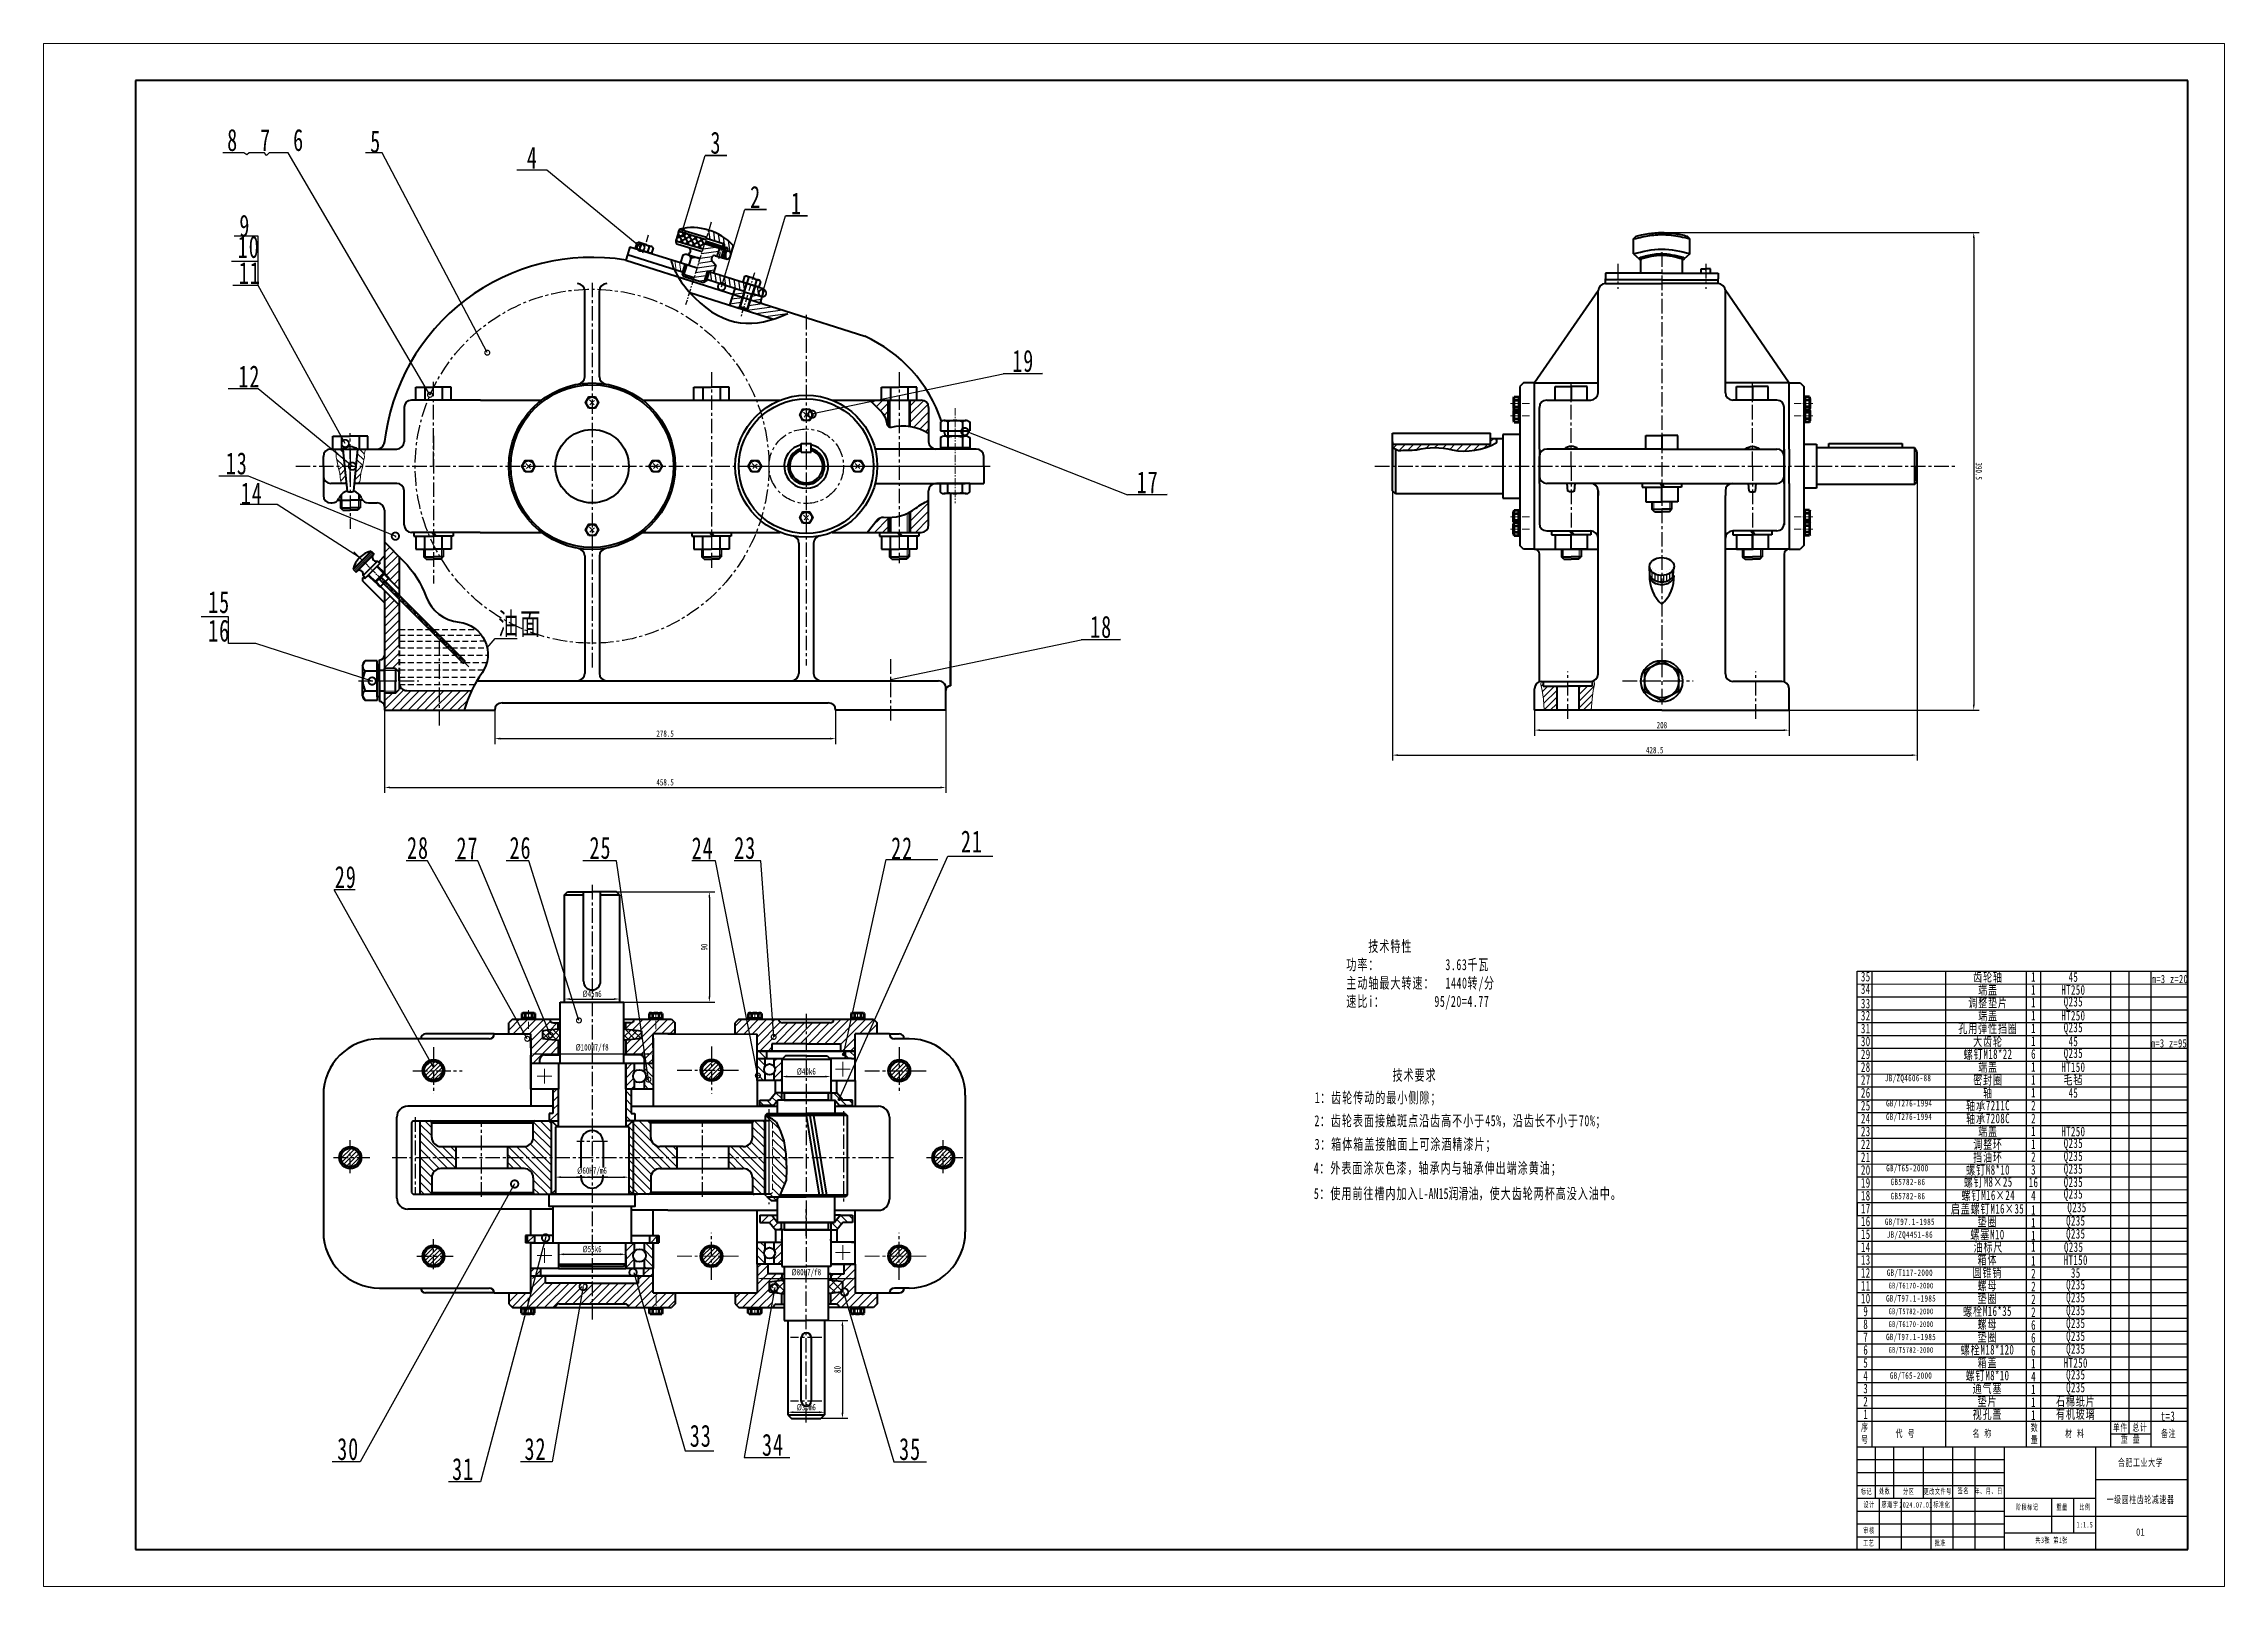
# Model space of a CAD drawing. Header units: millimetres. Extents: x -655 to 1299, y -1331 to -491.
# Drawn here: x 111 to 1299, y -1331 to -491 of the extents above; entities that cross this region are included whole.
import ezdxf

# ---------------------------------------------------------------- set-up
doc = ezdxf.new("R2010")
doc.units = ezdxf.units.MM
doc.header["$LTSCALE"] = 0.125
doc.header["$PDSIZE"] = -5
for name, pattern in [('ACAD_ISO08W100', [36, 24, -3, 6, -3]), ('CENTER', [50.8, 31.75, -6.35, 6.35, -6.35]), ('CENTERX2', [101.599999, 63.5, -12.7, 12.7, -12.7]), ('DASHEDX2', [38.099999, 25.4, -12.7]), ('F', [0.75, 0.5, -0.25])]:
    doc.linetypes.add(name, pattern=pattern)
doc.layers.get('0').update_dxf_attribs({"lineweight": 18})
doc.layers.get('Defpoints').update_dxf_attribs({"lineweight": 18})
for name, color, linetype, lineweight in [('01', 10, 'Continuous', 18), ('03', 2, 'F', 18), ('04', 2, 'F', 18), ('10', 7, 'Continuous', 18), ('13', 7, 'Continuous', 18), ('剖面线层', 4, 'Continuous', 18), ('尺寸线层', 3, 'Continuous', 18), ('文字', 10, 'Continuous', 30), ('波浪线', 7, 'Continuous', 15), ('粗实线', 7, 'Continuous', 40), ('粗实线层', 7, 'Continuous', 40), ('细实线', 4, 'Continuous', 5), ('细实线层', 7, 'Continuous', 18), ('虚线', 2, 'DASHEDX2', 30), ('轮廓线', 5, 'Continuous', 30)]:
    doc.layers.add(name, color=color, linetype=linetype, lineweight=lineweight)
for name, color, linetype in [('剖面线', 2, 'Continuous'), ('标注线', 3, 'Continuous'), ('点划线', 3, 'CENTERX2')]:
    doc.layers.add(name, color=color, linetype=linetype)
doc.styles.add('标准', font='SimSun.ttf', dxfattribs={"width": 0.667})
doc.dimstyles.new('ISO-25', dxfattribs={"dimtxt": 3.5, "dimasz": 4, "dimexe": 1.25, "dimexo": 0, "dimtad": 1, "dimtoh": 1, "dimdsep": 46, "dimtxsty": '标准', "dimcen": 2.5, "dimdle": 8, "dimadec": 0, "dimazin": 0, "dimtfac": 1, "dimtmove": 0, "dimatfit": 3, "dimfxl": 1, "dimarcsym": 0})
pattern_1 = [(45, (-106.4271, 464.8856), (-1.7960512, 1.7960512), [])]
pattern_2 = [(8.13988, (-1666.5604, 751.7794), (-0.3446581, 2.4096695), [])]
pattern_3 = [(98.13988, (-1666.5604, 751.7794), (-2.4096695, -0.3446581), [])]

msp = doc.modelspace()

# ---------------------------------------------------------------- texts
at = {"layer": '文字', "color": 1, "insert": (820.3948, -979.1609), "char_height": 6, "width": 103.680279, "attachment_point": 1, "style": '标准'}
msp.add_mtext('{\\T1.1;\\C242;\\c2564301; \\fSimSun|b1|i0|c134|p54;   技术特性\\P功率：            3.63千瓦\\P主动轴最大转速：  1440转/分\\P速比i：         95/20=4.77}', dxfattribs=at)
at = {"layer": '文字', "style": '标准'}
for s, insert, char_height, width, attachment_point in [('{\\T1.1;35}', (1103.3665, -998.7346), 5.25195, 13.129875, 5), ('{\\T1.1;齿轮轴}', (1169.9846, -999.0966), 5.254711, 30.652483, 5), ('\\T1.1;1', (1194.7796, -998.8223), 5.25471, 13.136778, 5), ('\\T1.1;45', (1216.4794, -998.965), 5.25471, 26.273557, 5), ('{\\T1.1;m=3 z=20}', (1269.1029, -1000.0401), 4.5, 33.75, 5), ('{\\T1.1;34}', (1103.3665, -1005.5159), 5.25195, 13.129875, 5), ('{\\T1.1;调整垫片}', (1169.9846, -1013.1092), 5.254711, 30.652483, 5), ('\\T1.1;端盖', (1169.9846, -1006.1029), 5.25471, 30.652483, 5), ('\\T1.1;1', (1194.7796, -1005.8286), 5.25471, 13.136778, 5), ('{\\T1.1;HT250}', (1216.4794, -1005.9713), 5.254711, 26.273557, 5), ('\\T1.1;Q235', (1216.4794, -1012.9776), 5.25471, 26.273557, 5), ('{\\T1.1;33}', (1103.3665, -1013.368), 5.25195, 13.129875, 5), ('{\\T1.1;32}', (1103.3665, -1019.9708), 5.25195, 13.129875, 5), ('\\T1.1;端盖', (1169.9846, -1020.1155), 5.25471, 30.652483, 5), ('\\T1.1;1', (1194.7796, -1012.8348), 5.25471, 13.136778, 5), ('\\T1.1;1', (1194.7796, -1019.8411), 5.25471, 13.136778, 5), ('{\\T1.1;HT250}', (1216.4794, -1019.9839), 5.254711, 26.273557, 5), ('{\\T1.1;31}', (1103.3665, -1026.9734), 5.25195, 13.129875, 5), ('{\\T1.1;30}', (1103.3665, -1033.976), 5.25195, 13.129875, 5), ('{\\T1.1;孔用弹性挡圈}', (1169.9846, -1027.1218), 5.254711, 30.652483, 5), ('{\\T1.1;大齿轮}', (1169.9846, -1034.128), 5.254711, 30.652483, 5), ('\\T1.1;1', (1194.7796, -1026.8474), 5.25471, 13.136778, 5), ('\\T1.1;1', (1194.7796, -1033.8537), 5.25471, 13.136778, 5), ('{\\T1.1;Q235}', (1216.4794, -1026.9902), 5.254711, 26.273557, 5), ('{\\T1.1;45}', (1216.4794, -1033.9964), 5.25471, 26.273557, 5), ('{\\T1.1;m=3 z=95}', (1268.5664, -1035.0196), 4.5, 33.75, 5), ('{\\T1.1;29}', (1103.3665, -1040.9786), 5.25195, 13.129875, 5), ('{\\T1.1;28}', (1103.3665, -1047.9812), 5.25195, 13.129875, 5), ('{\\T1.1;螺钉M18*22}', (1169.9846, -1041.1343), 5.254711, 30.652483, 5), ('\\T1.1;端盖', (1169.9846, -1048.1406), 5.25471, 30.652483, 5), ('{\\T1.1;6}', (1194.7796, -1040.86), 5.25471, 13.136778, 5), ('\\T1.1;1', (1194.7796, -1047.8663), 5.25471, 13.136778, 5), ('\\T1.1;HT150', (1216.4794, -1048.009), 5.254711, 26.273557, 5), ('{\\T1.1;Q235}', (1216.4794, -1041.0027), 5.254711, 26.273557, 5), ('\\T1.1;      技术要求', (827.6166, -1055.9514), 6, 80.597796, 7), ('{\\T1.1;27}', (1103.3665, -1054.9838), 5.25195, 13.129875, 5), ('\\T1.1;JB/ZQ4606-88', (1126.4565, -1054.3642), 3.503141, 26.273557, 5), ('\\T1.1;密封圈', (1169.9846, -1055.1469), 5.25471, 30.652483, 5), ('\\T1.1;1', (1194.7796, -1054.8725), 5.25471, 13.136778, 5), ('\\T1.1;毛毡', (1216.4794, -1055.0153), 5.25471, 26.273557, 5), ('{\\T1.1;1：齿轮传动的最小侧隙；}', (803.1692, -1068.9157), 6, 117.885758, 7), ('{\\T1.1;26}', (1103.3665, -1061.9864), 5.25195, 13.129875, 5), ('{\\T1.1;25}', (1103.3665, -1068.989), 5.25195, 13.129875, 5), ('\\T1.1;GB/T276-1994', (1127.0286, -1068.0735), 3.503141, 26.273557, 5), ('{\\T1.1;轴承7211C}', (1169.9846, -1069.1595), 5.254711, 30.652483, 5), ('{\\T1.1;轴}', (1169.9846, -1062.1532), 5.25471, 30.652483, 5), ('\\T1.1;2', (1194.7796, -1068.8851), 5.25471, 13.136778, 5), ('\\T1.1;1', (1194.7796, -1061.8788), 5.25471, 13.136778, 5), ('\\T1.1;45', (1216.4794, -1062.0216), 5.25471, 26.273557, 5), ('{\\T1.1;2：齿轮表面接触斑点沿齿高不小于45%，沿齿长不小于70%；}', (802.9995, -1081.455), 6, 187.656096, 7), ('{\\T1.1;24}', (1103.3665, -1075.9916), 5.25195, 13.129875, 5), ('{\\T1.1;23}', (1103.3665, -1082.9942), 5.25195, 13.129875, 5), ('\\T1.1;GB/T276-1994', (1126.9813, -1075.383), 3.503141, 26.273557, 5), ('{\\T1.1;轴承7208C}', (1169.9846, -1076.1657), 5.254711, 30.652483, 5), ('\\T1.1;端盖', (1169.9846, -1083.172), 5.25471, 30.652483, 5), ('\\T1.1;2', (1194.7796, -1075.8914), 5.25471, 13.136778, 5), ('\\T1.1;1', (1194.7796, -1082.8977), 5.25471, 13.136778, 5), ('{\\T1.1;HT250}', (1216.4794, -1083.0404), 5.254711, 26.273557, 5), ('{\\T1.1;3：箱体箱盖接触面上可涂酒精漆片；}', (803.1589, -1094.2494), 6, 237.889378, 7), ('{\\T1.1;22}', (1103.3665, -1089.9968), 5.25195, 13.129875, 5), ('\\T1.1;调整环', (1169.9846, -1090.1783), 5.25471, 30.652483, 5), ('\\T1.1;1', (1194.7796, -1089.9039), 5.25471, 13.136778, 5), ('\\T1.1;Q235', (1216.4794, -1090.0467), 5.25471, 26.273557, 5), ('{\\T1.1;4：外表面涂灰色漆，轴承内与轴承伸出端涂黄油；}', (802.6807, -1107.2137), 6, 249.575888, 7), ('{\\T1.1;21}', (1103.3665, -1096.9994), 5.25195, 13.129875, 5), ('{\\T1.1;20}', (1103.3665, -1104.002), 5.25195, 13.129875, 5), ('\\T1.1;GB/T65-2000', (1126.0227, -1103.4082), 3.503141, 26.273557, 5), ('{\\T1.1;螺钉M8*10}', (1169.9846, -1104.1909), 5.254711, 30.652483, 5), ('\\T1.1;挡油环', (1169.9846, -1097.1846), 5.25471, 30.652483, 5), ('\\T1.1;3', (1194.7796, -1103.9165), 5.25471, 13.136778, 5), ('\\T1.1;2', (1194.7796, -1096.9102), 5.25471, 13.136778, 5), ('\\T1.1;Q235', (1216.4794, -1097.053), 5.25471, 26.273557, 5), ('\\T1.1;Q235', (1216.4794, -1104.0593), 5.25471, 26.273557, 5), ('\\pxi2,sm1.5,qj;{\\T1.1;5：使用前往槽内加入}L-AN15润滑油{\\T1.1;，使大齿轮两杯高没入油中。}', (790.7177, -1120.6737), 6, 344.704686, 7), ('{\\T1.1;19}', (1103.3665, -1111.0046), 5.25195, 13.129875, 5), ('{\\T1.1;18}', (1103.3665, -1118.0072), 5.25195, 13.129875, 5), ('{\\T1.1;GB5782-86}', (1126.3586, -1118.1995), 3.503141, 26.273557, 5), ('{\\T1.1;GB5782-86}', (1126.3598, -1110.5134), 3.503141, 26.273557, 5), ('{\\T1.1;螺钉M16×24}', (1170.0885, -1118.0209), 5.254711, 30.652483, 5), ('{\\T1.1;螺钉M8×25}', (1170.0885, -1110.719), 5.254711, 30.652483, 5), ('{\\T1.1;16}', (1194.7729, -1110.7406), 5.25471, 13.136778, 5), ('{\\T1.1;4}', (1194.7796, -1117.9291), 5.25471, 13.136778, 5), ('\\T1.1;Q235', (1216.4794, -1111.2236), 5.25471, 26.273557, 5), ('\\T1.1;Q235', (1216.4794, -1117.6128), 5.25471, 26.273557, 5), ('{\\T1.1;17}', (1103.3665, -1125.0098), 5.25195, 13.129875, 5), ('{\\T1.1;启盖螺钉M16×35}', (1169.6916, -1125.3761), 5.25195, 50.642175, 5), ('\\T1.1;1', (1194.7796, -1125.7199), 5.25471, 13.136778, 5), ('{\\T1.1;Q235}', (1218.4621, -1124.9839), 5.254711, 26.273557, 5), ('\\T1.1;16', (1103.3665, -1131.9708), 5.25195, 13.129875, 5), ('\\T1.1;15', (1103.3665, -1138.9734), 5.25195, 13.129875, 5), ('\\T1.1;GB/T97.1-1985', (1127.3989, -1132.583), 3.5013, 26.25975, 5), ('\\T1.1;JB/ZQ4451-86', (1127.3989, -1139.5856), 3.5013, 26.25975, 5), ('\\T1.1;螺塞M10', (1169.6916, -1139.3787), 5.25195, 30.636375, 5), ('\\T1.1;垫圈', (1169.6916, -1132.3761), 5.25195, 30.636375, 5), ('\\T1.1;1', (1194.7982, -1132.6551), 5.25195, 13.129875, 5), ('\\T1.1;1', (1194.7982, -1139.6577), 5.25195, 13.129875, 5), ('\\T1.1;Q235', (1217.7853, -1132.3416), 5.25195, 26.25975, 5), ('\\T1.1;Q235', (1217.7853, -1139.3442), 5.25195, 26.25975, 5), ('\\T1.1;14', (1103.3665, -1145.976), 5.25195, 13.129875, 5), ('\\T1.1;13', (1103.3665, -1152.9786), 5.25195, 13.129875, 5), ('{\\T1.1;油标尺}', (1170.1968, -1146.1308), 5.254711, 30.652483, 5), ('\\T1.1;箱体', (1169.6916, -1153.0892), 5.25195, 30.636375, 5), ('\\T1.1;1', (1194.7982, -1145.7429), 5.25195, 13.129875, 5), ('\\T1.1;1', (1194.7982, -1153.3681), 5.25195, 13.129875, 5), ('\\T1.1;HT150', (1217.7853, -1153.0547), 5.25195, 26.25975, 5), ('\\T1.1;Q235', (1216.6354, -1146.6247), 5.25471, 26.273557, 5), ('\\T1.1;12', (1103.3665, -1159.9812), 5.25195, 13.129875, 5), ('\\T1.1;GB/T117-2000', (1127.3989, -1160.2987), 3.5013, 26.25975, 5), ('\\T1.1;圆锥销', (1169.6916, -1160.0918), 5.25195, 30.636375, 5), ('\\T1.1;螺母', (1169.6916, -1167.0944), 5.25195, 30.636375, 5), ('\\T1.1;2', (1194.7982, -1160.3707), 5.25195, 13.129875, 5), ('\\T1.1;Q235', (1217.7853, -1167.0599), 5.25195, 26.25975, 5), ('\\T1.1;35', (1217.7853, -1160.0573), 5.25195, 26.25975, 5), ('\\T1.1;11', (1103.3665, -1166.9838), 5.25195, 13.129875, 5), ('\\T1.1;10', (1103.3665, -1173.9864), 5.25195, 13.129875, 5), ('\\T1.1;GB/T97.1-1985', (1128.0346, -1174.3039), 3.5013, 26.25975, 5), ('\\T1.1;GB/T6170-2000', (1128.0346, -1167.3013), 3.133663, 26.25975, 5), ('\\T1.1;垫圈', (1169.6916, -1174.097), 5.25195, 30.636375, 5), ('\\T1.1;2', (1194.7982, -1167.3733), 5.25195, 13.129875, 5), ('\\T1.1;2', (1194.7982, -1174.3759), 5.25195, 13.129875, 5), ('\\T1.1;Q235', (1217.7853, -1174.0625), 5.25195, 26.25975, 5), ('\\T1.1;8', (1103.3665, -1187.9916), 5.25195, 13.129875, 5), ('\\T1.1;9', (1103.3665, -1180.989), 5.25195, 13.129875, 5), ('\\T1.1;GB/T5782-2000', (1128.0346, -1181.3065), 3.133663, 26.25975, 5), ('\\T1.1;GB/T6170-2000', (1128.0346, -1188.3091), 3.133663, 26.25975, 5), ('{\\T1.1;螺栓M16*35}', (1169.6916, -1181.0996), 5.25195, 30.636375, 5), ('\\T1.1;螺母', (1169.6916, -1188.1022), 5.25195, 30.636375, 5), ('\\T1.1;2', (1194.7982, -1181.3785), 5.25195, 13.129875, 5), ('{\\T1.1;6}', (1194.7982, -1188.3811), 5.25195, 13.129875, 5), ('\\T1.1;Q235', (1217.7853, -1181.0651), 5.25195, 26.25975, 5), ('\\T1.1;Q235', (1217.7853, -1188.0677), 5.25195, 26.25975, 5), ('\\T1.1;7', (1103.3665, -1194.9942), 5.25195, 13.129875, 5), ('\\T1.1;6', (1103.3665, -1201.9968), 5.25195, 13.129875, 5), ('\\T1.1;GB/T97.1-1985', (1128.0346, -1195.3117), 3.5013, 26.25975, 5), ('{\\T1.1;螺栓M18*120}', (1169.6916, -1202.1074), 5.25195, 30.636375, 5), ('\\T1.1;垫圈', (1169.6916, -1195.1048), 5.25195, 30.636375, 5), ('{\\T1.1;6}', (1194.7982, -1195.3837), 5.25195, 13.129875, 5), ('{\\T1.1;6}', (1194.7982, -1202.3863), 5.25195, 13.129875, 5), ('\\T1.1;Q235', (1217.7853, -1195.0703), 5.25195, 26.25975, 5), ('\\T1.1;Q235', (1217.7853, -1202.0729), 5.25195, 26.25975, 5), ('\\T1.1;5', (1103.3665, -1208.9994), 5.25195, 13.129875, 5), ('\\T1.1;GB/T5782-2000', (1128.0346, -1202.3143), 3.133663, 26.25975, 5), ('\\T1.1;箱盖', (1169.6916, -1209.11), 5.25195, 30.636375, 5), ('\\T1.1;1', (1194.7982, -1209.3889), 5.25195, 13.129875, 5), ('{\\T1.1;HT250}', (1217.7853, -1209.0755), 5.25195, 26.25975, 5), ('\\T1.1;4', (1103.3665, -1216.002), 5.25195, 13.129875, 5), ('\\T1.1;3', (1103.3665, -1223.0046), 5.25195, 13.129875, 5), ('\\T1.1;GB/T65-2000', (1128.0346, -1216.3195), 3.5013, 26.25975, 5), ('{\\T1.1;螺钉M8*10}', (1169.6916, -1216.1126), 5.25195, 30.636375, 5), ('\\T1.1;通气塞', (1169.6916, -1223.1152), 5.25195, 30.636375, 5), ('\\T1.1;4', (1194.7982, -1216.3915), 5.25195, 13.129875, 5), ('\\T1.1;1', (1194.7982, -1223.3941), 5.25195, 13.129875, 5), ('\\T1.1;Q235', (1217.7853, -1216.0781), 5.25195, 26.25975, 5), ('\\T1.1;Q235', (1217.7853, -1223.0807), 5.25195, 26.25975, 5), ('\\T1.1;2', (1103.3665, -1230.0072), 5.25195, 13.129875, 5), ('\\T1.1;1', (1103.3665, -1237.0098), 5.25195, 13.129875, 5), ('\\T1.1;视孔盖', (1169.6916, -1237.1204), 5.25195, 30.636375, 5), ('\\T1.1;垫片', (1169.6916, -1230.1178), 5.25195, 30.636375, 5), ('\\T1.1;1', (1194.7982, -1230.3967), 5.25195, 13.129875, 5), ('\\T1.1;1', (1194.7982, -1237.3993), 5.25195, 13.129875, 5), ('{\\T1.1;石棉纸片}', (1217.7853, -1230.0833), 5.25195, 26.25975, 5), ('\\T1.1;有机玻璃', (1217.7853, -1237.0859), 5.25195, 26.25975, 5), ('\\T1.1;t=3', (1268.0171, -1238.0692), 5.25195, 26.25975, 5), ('\\pxi-2,l3,t3;{\\T1.1;序\\P号}', (1100.8819, -1247.6924), 4, 30.636375, 5), ('\\pxi-2,l3,t3;{\\T1.1;代 号}', (1122.9631, -1247.6924), 4, 30.636375, 5), ('\\pxi-2,l3,t3;{\\T1.1;名 称}', (1164.8208, -1247.6924), 4, 30.636375, 5), ('\\pxi-2,l3,t3;{\\T1.1;数\\P量}', (1193.3196, -1247.6924), 4, 30.636375, 5), ('\\pxi-2,l3,t3;{\\T1.1;材 料}', (1215.3296, -1247.6924), 4, 30.636375, 5), ('\\pxi-2,l3,t3;{\\T1.1;单件}', (1240.09, -1244.3617), 4, 30.636375, 5), ('\\pxi-2,l3,t3;{\\T1.1;总计}', (1250.7267, -1244.3597), 4, 30.636375, 5), ('\\pxi-2,l3,t3;{\\T1.1;备注}', (1266.3519, -1247.6924), 4, 30.636375, 5), ('\\pxi-2,l3,t3;{\\T1.1;重 量}', (1245.5961, -1250.6963), 4, 30.636375, 5), ('{\\T1.1;合肥工业大学}', (1253.0792, -1263.4799), 4, 49.178571, 5), ('{\\T1.1;标记}', (1103.754, -1279.156), 3, 49.178571, 5), ('{\\T1.1;处数}', (1113.64, -1279.0242), 3, 49.178571, 5), ('{\\T1.1;分区}', (1126.7554, -1279.0901), 3, 49.178571, 5), ('{\\T1.1;更改文件号}', (1142.573, -1279.156), 3, 49.178571, 5), ('{\\T1.1;签名}', (1156.4792, -1278.7607), 3, 49.178571, 5), ('{\\T1.1;年、月、日}', (1170.2537, -1278.9583), 3, 49.178571, 5), ('{\\T1.1;一级圆柱齿轮减速器}', (1253.0792, -1283.682), 4, 49.178571, 5), ('{\\T1.1;设计}', (1105.1381, -1286.3362), 3, 49.178571, 5), ('{\\T1.1;廖瀚宇}', (1116.5827, -1286.3362), 3, 49.178571, 5), ('{\\T1.1;2024.07.01}', (1130.7088, -1286.3362), 3, 49.178571, 5), ('{\\T1.1;标准化}', (1144.8362, -1286.3362), 3, 49.178571, 5), ('{\\T1.1;阶段标记}', (1191.3104, -1287.653), 3, 49.178571, 5), ('{\\T1.1;重量}', (1210.2728, -1287.653), 3, 49.178571, 5), ('{\\T1.1;比例}', (1222.7701, -1287.653), 3, 49.178571, 5), ('{\\T1.1;工艺}', (1104.954, -1307.1995), 3, 49.178571, 5), ('{\\T1.1;审核}', (1105.1381, -1300.4487), 3, 49.178571, 5), ('{\\T1.1;批准}', (1143.9876, -1307.1995), 3, 49.178571, 5), ('{\\T1.1;共3张 第1张}', (1204.6213, -1305.7334), 3, 49.178571, 5), ('{\\T1.1;1:1.5}', (1222.6957, -1297.1659), 3, 68.464286, 5), ('{\\T1.1;01}', (1253.0792, -1301.117), 4, 49.178571, 5)]:
    msp.add_mtext(s, dxfattribs=dict(at, insert=insert, char_height=char_height, width=width, attachment_point=attachment_point))
at = {"layer": '标注线', "char_height": 12, "attachment_point": 7, "style": '标准'}
for s, insert, width in [('\\T1.1;8  7  6', (210.7383, -549.3333), 236.571429), ('\\T1.1;5', (288.6472, -550.1666), 24), ('{\\T1.1;3}', (473.9778, -550.819), 53.142857), ('{\\T1.1;4}', (373.9938, -558.7947), 53.142857), ('{\\T1.1;2}', (495.6198, -580.1436), 53.142857), ('{\\T1.1;1}', (517.8929, -583.6485), 53.142857), ('\\T1.1;9', (217.3619, -596.0027), 22.285714), ('\\T1.1;10', (216.4878, -607.5361), 53.142857), ('\\T1.1;11', (217.0706, -621.5694), 42.857143), ('{\\T1.1;19}', (638.4242, -669.6001), 58.285714), ('\\T1.1;12', (216.8305, -677.8989), 53.142857), ('\\T1.1;13', (209.9958, -725.4039), 53.142857), ('{\\T1.1;17}', (706.228, -735.5029), 58.285714), ('\\T1.1;14', (218.1668, -741.5711), 54.857143), ('{\\T1.1;15}', (200.3674, -800.9347), 54.857143), ('{\\T1.1;16}', (200.3674, -816.4741), 53.142857), ('\\T1.1;油面', (358.3724, -813.8096), 51.428571), ('{\\T1.1;18}', (680.8687, -814.423), 58.285714), ('\\T1.1;28', (308.714, -934.7686), 58.285714), ('\\T1.1;27', (335.6598, -934.7686), 58.285714), ('\\T1.1;26', (364.5613, -934.7686), 58.285714), ('\\T1.1;25', (408.108, -934.7686), 58.285714), ('\\T1.1;24', (463.771, -934.7686), 60), ('\\T1.1;23', (486.9521, -934.7686), 58.285714), ('\\T1.1;22', (572.4224, -934.7686), 58.285714), ('\\T1.1;21', (610.4448, -931.0976), 48), ('{\\T1.1;29}', (269.3699, -950.6553), 58.285714), ('\\T1.1;33', (462.7661, -1254.8887), 58.285714), ('\\T1.1;30', (270.6855, -1262.073), 58.285714), ('\\T1.1;32', (372.7119, -1262.073), 58.285714), ('\\T1.1;34', (502.0885, -1259.7842), 60), ('\\T1.1;35', (576.7924, -1262.073), 58.285714), ('\\T1.1;31', (333.2887, -1273.0007), 48)]:
    msp.add_mtext(s, dxfattribs=dict(at, insert=insert, width=width))

# ---------------------------------------------------------------- blocks, each defined once
blk = doc.blocks.new('新块')
at = {"layer": '点划线'}
for p, q in [((0, 9.39), (0, -9.71)), ((-8.26, 0), (8.35, 0))]:
    blk.add_line(p, q, dxfattribs=at)
at = {"layer": '粗实线'}
blk.add_lwpolyline([(7.01, 4.05), (0, 8.1), (-7.01, 4.05), (-7.01, -4.05), (0, -8.1), (7.01, -4.05)], close=True, dxfattribs=at)
blk.add_circle((0, 0), 7.01, dxfattribs=at)
blk = doc.blocks.new('_DotSmall')
at = {"layer": '标注线', "color": 0, "const_width": 0.5}
blk.add_lwpolyline([(-0.0625, 0, 1), (0.0625, 0, 1)], format="xyb", close=True, dxfattribs=at)
blk = doc.blocks.new('*X5')
at = {"layer": '标注线'}
h = blk.add_hatch(color=0, dxfattribs=at)
edge = h.paths.add_edge_path(flags=0)
edge.add_arc((318.82, -779.29), 0.5, 0, 360)
at = {"layer": '标注线', "color": 0}
for p, q in [((318.82, -779.29), (348.35, -713.15)), ((348.35, -713.15), (350.64, -713.15)), ((350.64, -713.15), (360.64, -713.15)), ((360.64, -713.15), (360.64, -713.15))]:
    blk.add_line(p, q, dxfattribs=at)
blk = doc.blocks.new('*X6')
at = {"layer": '标注线'}
h = blk.add_hatch(color=0, dxfattribs=at)
edge = h.paths.add_edge_path(flags=0)
edge.add_arc((315.91, -766.21), 0.5, 0, 360)
at = {"layer": '标注线', "color": 0}
for p, q in [((315.91, -766.21), (327.52, -713.15)), ((327.52, -713.15), (329.88, -713.15)), ((329.88, -713.15), (341.6, -713.15)), ((341.6, -713.15), (341.6, -713.15))]:
    blk.add_line(p, q, dxfattribs=at)
blk = doc.blocks.new('*D10')
at = {"layer": '10', "color": 7, "linetype": 'Continuous', "lineweight": -2, "transparency": 16777216}
for p, q in [((512.8, -1053.1), (512.8, -1050.1)), ((515.8, -1053.1), (536.5, -1053.1)), ((539.5, -1053.1), (539.5, -1050.1))]:
    blk.add_line(p, q, dxfattribs=at)
at = {"layer": '10', "color": 7, "lineweight": -3, "transparency": 16777216}
for points in [[(515.8, -1052.6), (515.8, -1053.6), (512.8, -1053.1)], [(536.5, -1052.6), (536.5, -1053.6), (539.5, -1053.1)]]:
    blk.add_solid(points, dxfattribs=at)
at = {"layer": 'Defpoints', "color": 0, "lineweight": -3, "transparency": 16777216}
for p in [(512.8, -1053.1), (539.5, -1053.1), (539.5, -1053.1)]:
    blk.add_point(p, dxfattribs=at)
at = {"layer": '10', "color": 7, "lineweight": -3, "transparency": 16777216, "insert": (526.2, -1050.4), "char_height": 3.5, "attachment_point": 5, "style": '标准'}
blk.add_mtext('\\A1;%%C40k6', dxfattribs=at)
blk = doc.blocks.new('*D11')
at = {"layer": '10', "color": 7, "linetype": 'Continuous', "lineweight": -2, "transparency": 16777216}
for p, q in [((516.2, -1235.9), (516.2, -1232.9)), ((536.2, -1235.9), (536.2, -1232.9)), ((519.2, -1235.9), (533.2, -1235.9))]:
    blk.add_line(p, q, dxfattribs=at)
at = {"layer": '10', "color": 7, "lineweight": -3, "transparency": 16777216}
for points in [[(519.2, -1235.4), (519.2, -1236.4), (516.2, -1235.9)], [(533.2, -1235.4), (533.2, -1236.4), (536.2, -1235.9)]]:
    blk.add_solid(points, dxfattribs=at)
at = {"layer": 'Defpoints', "color": 0, "lineweight": -3, "transparency": 16777216}
for p in [(516.2, -1235.9), (536.2, -1235.9), (536.2, -1235.9)]:
    blk.add_point(p, dxfattribs=at)
at = {"layer": '10', "color": 7, "lineweight": -3, "transparency": 16777216, "insert": (526.2, -1233.2), "char_height": 3.5, "attachment_point": 5, "style": '标准'}
blk.add_mtext('\\A1;%%C30m6', dxfattribs=at)
blk = doc.blocks.new('*D12')
at = {"layer": '13', "color": 7, "linetype": 'Continuous', "lineweight": -2, "transparency": 16777216}
for p, q in [((389.5, -1098.6), (389.5, -1110.9)), ((429.5, -1098.6), (429.5, -1110.9)), ((392.5, -1107.9), (426.5, -1107.9))]:
    blk.add_line(p, q, dxfattribs=at)
at = {"layer": '13', "color": 7, "lineweight": -3, "transparency": 16777216}
for points in [[(392.5, -1107.4), (392.5, -1108.4), (389.5, -1107.9)], [(426.5, -1107.4), (426.5, -1108.4), (429.5, -1107.9)]]:
    blk.add_solid(points, dxfattribs=at)
at = {"layer": 'Defpoints', "color": 0, "lineweight": -3, "transparency": 16777216}
for p in [(389.5, -1098.6), (429.5, -1098.6), (429.5, -1107.9)]:
    blk.add_point(p, dxfattribs=at)
at = {"layer": '13', "color": 7, "lineweight": -3, "transparency": 16777216, "insert": (409.5, -1104.7), "char_height": 3.5, "attachment_point": 5, "style": '标准'}
blk.add_mtext('\\A1;%%C60H7/m6', dxfattribs=at)
blk = doc.blocks.new('*D13')
at = {"layer": '10', "color": 7, "linetype": 'Continuous', "lineweight": -2, "transparency": 16777216}
for p, q in [((499.5, -1163.1), (499.5, -1166.1)), ((502.5, -1163.1), (549.8, -1163.1)), ((552.8, -1163.1), (552.8, -1166.1))]:
    blk.add_line(p, q, dxfattribs=at)
at = {"layer": '10', "color": 7, "lineweight": -3, "transparency": 16777216}
for points in [[(502.5, -1162.6), (502.5, -1163.6), (499.5, -1163.1)], [(549.8, -1162.6), (549.8, -1163.6), (552.8, -1163.1)]]:
    blk.add_solid(points, dxfattribs=at)
at = {"layer": 'Defpoints', "color": 0, "lineweight": -3, "transparency": 16777216}
for p in [(499.5, -1163.1), (552.8, -1163.1), (552.8, -1163.1)]:
    blk.add_point(p, dxfattribs=at)
at = {"layer": '10', "color": 7, "lineweight": -3, "transparency": 16777216, "insert": (526.2, -1160), "char_height": 3.5, "attachment_point": 5, "rotation": 359.9892, "style": '标准'}
blk.add_mtext('\\A1;%%C80H7/f8', dxfattribs=at)
blk = doc.blocks.new('*D14')
at = {"layer": '13', "color": 7, "linetype": 'Continuous', "lineweight": -2, "transparency": 16777216}
for p, q in [((391.2, -1155.2), (391.2, -1146.9)), ((394.2, -1149.9), (424.9, -1149.9)), ((427.8, -1155.3), (427.9, -1146.9))]:
    blk.add_line(p, q, dxfattribs=at)
at = {"layer": '13', "color": 7, "lineweight": -3, "transparency": 16777216}
for points in [[(394.2, -1149.4), (394.2, -1150.4), (391.2, -1149.9)], [(424.9, -1149.4), (424.9, -1150.4), (427.9, -1149.9)]]:
    blk.add_solid(points, dxfattribs=at)
at = {"layer": 'Defpoints', "color": 0, "lineweight": -3, "transparency": 16777216}
for p in [(427.9, -1149.9), (391.2, -1155.2), (427.8, -1155.3)]:
    blk.add_point(p, dxfattribs=at)
at = {"layer": '13', "color": 7, "lineweight": -3, "transparency": 16777216, "insert": (409.5, -1147.1), "char_height": 3.5, "attachment_point": 5, "rotation": 359.8904, "style": '标准'}
blk.add_mtext('\\A1;%%C55k6', dxfattribs=at)
blk = doc.blocks.new('*D15')
at = {"layer": '13', "color": 7, "linetype": 'Continuous', "lineweight": -2, "transparency": 16777216}
for p, q in [((394.5, -1010.9), (394.5, -1007.9)), ((424.5, -1010.9), (424.5, -1007.9)), ((397.5, -1010.9), (421.5, -1010.9))]:
    blk.add_line(p, q, dxfattribs=at)
at = {"layer": '13', "color": 7, "lineweight": -3, "transparency": 16777216}
for points in [[(397.5, -1010.4), (397.5, -1011.4), (394.5, -1010.9)], [(421.5, -1010.4), (421.5, -1011.4), (424.5, -1010.9)]]:
    blk.add_solid(points, dxfattribs=at)
at = {"layer": 'Defpoints', "color": 0, "lineweight": -3, "transparency": 16777216}
for p in [(394.5, -1010.9), (424.5, -1010.9), (424.5, -1010.9)]:
    blk.add_point(p, dxfattribs=at)
at = {"layer": '13', "color": 7, "lineweight": -3, "transparency": 16777216, "insert": (409.5, -1008.1), "char_height": 3.5, "attachment_point": 5, "style": '标准'}
blk.add_mtext('\\A1;%%C45m6', dxfattribs=at)
blk = doc.blocks.new('*D16')
at = {"layer": '13', "color": 7, "linetype": 'Continuous', "lineweight": -2, "transparency": 16777216}
for p, q in [((376.2, -1050.7), (376.2, -1037.8)), ((379.2, -1040.8), (439.8, -1040.8)), ((442.8, -1050.7), (442.8, -1037.8))]:
    blk.add_line(p, q, dxfattribs=at)
at = {"layer": '13', "color": 7, "lineweight": -3, "transparency": 16777216}
for points in [[(379.2, -1040.3), (379.2, -1041.3), (376.2, -1040.8)], [(439.8, -1040.3), (439.8, -1041.3), (442.8, -1040.8)]]:
    blk.add_solid(points, dxfattribs=at)
at = {"layer": 'Defpoints', "color": 0, "lineweight": -3, "transparency": 16777216}
for p in [(442.8, -1040.8), (376.2, -1050.7), (442.8, -1050.7)]:
    blk.add_point(p, dxfattribs=at)
at = {"layer": '13', "color": 7, "lineweight": -3, "transparency": 16777216, "insert": (409.5, -1037.6), "char_height": 3.5, "attachment_point": 5, "style": '标准'}
blk.add_mtext('\\A1;%%C100H7/f8', dxfattribs=at)
blk = doc.blocks.new('*D19')
at = {"layer": 'Defpoints', "color": 0, "lineweight": -3, "transparency": 16777216}
for p in [(422.8, -952.6), (422.8, -1012.6), (473.4, -1012.6)]:
    blk.add_point(p, dxfattribs=at)
at = {"layer": '粗实线', "color": 7, "linetype": 'Continuous', "lineweight": -2, "transparency": 16777216}
for p, q in [((422.8, -952.6), (476.4, -952.6)), ((473.4, -955.6), (473.4, -1009.6)), ((422.8, -1012.6), (476.4, -1012.6))]:
    blk.add_line(p, q, dxfattribs=at)
at = {"layer": '粗实线', "color": 7, "lineweight": -3, "transparency": 16777216}
for points in [[(472.9, -955.6), (473.9, -955.6), (473.4, -952.6)], [(472.9, -1009.6), (473.9, -1009.6), (473.4, -1012.6)]]:
    blk.add_solid(points, dxfattribs=at)
at = {"layer": '粗实线', "color": 7, "lineweight": -3, "transparency": 16777216, "insert": (470.6, -982.6), "char_height": 3.5, "attachment_point": 5, "rotation": 90, "style": '标准'}
blk.add_mtext('\\A1;90', dxfattribs=at)
blk = doc.blocks.new('*D21')
at = {"layer": 'Defpoints', "color": 0, "lineweight": -3, "transparency": 16777216}
for p in [(526.2, -1185.9), (526.2, -1239.2), (545.9, -1239.2)]:
    blk.add_point(p, dxfattribs=at)
at = {"layer": '粗实线', "color": 7, "linetype": 'Continuous', "lineweight": -2, "transparency": 16777216}
for p, q in [((526.2, -1185.9), (548.9, -1185.9)), ((545.9, -1188.9), (545.9, -1236.2)), ((526.2, -1239.2), (548.9, -1239.2))]:
    blk.add_line(p, q, dxfattribs=at)
at = {"layer": '粗实线', "color": 7, "lineweight": -3, "transparency": 16777216}
for points in [[(545.4, -1188.9), (546.4, -1188.9), (545.9, -1185.9)], [(545.4, -1236.2), (546.4, -1236.2), (545.9, -1239.2)]]:
    blk.add_solid(points, dxfattribs=at)
at = {"layer": '粗实线', "color": 7, "lineweight": -3, "transparency": 16777216, "insert": (543.2, -1212.6), "char_height": 3.5, "attachment_point": 5, "rotation": 90, "style": '标准'}
blk.add_mtext('\\A1;80', dxfattribs=at)
blk = doc.blocks.new('*D24')
at = {"layer": 'Defpoints', "color": 0, "lineweight": -3, "transparency": 16777216}
for p in [(296.5, -853.6), (602.2, -853.6), (602.2, -895.7)]:
    blk.add_point(p, dxfattribs=at)
at = {"layer": '粗实线', "color": 7, "linetype": 'Continuous', "lineweight": -2, "transparency": 16777216}
for p, q in [((296.5, -853.6), (296.5, -898.7)), ((602.2, -853.6), (602.2, -898.7)), ((299.5, -895.7), (599.2, -895.7))]:
    blk.add_line(p, q, dxfattribs=at)
at = {"layer": '粗实线', "color": 7, "lineweight": -3, "transparency": 16777216}
for points in [[(299.5, -895.2), (299.5, -896.2), (296.5, -895.7)], [(599.2, -895.2), (599.2, -896.2), (602.2, -895.7)]]:
    blk.add_solid(points, dxfattribs=at)
at = {"layer": '粗实线', "color": 7, "lineweight": -3, "transparency": 16777216, "insert": (449.3, -892.9), "char_height": 3.5, "attachment_point": 5, "style": '标准'}
blk.add_mtext('\\A1;458.5', dxfattribs=at)
blk = doc.blocks.new('*D25')
at = {"layer": 'Defpoints', "color": 0, "lineweight": -3, "transparency": 16777216}
for p in [(356.5, -853.6), (542.2, -853.6), (542.2, -869.1)]:
    blk.add_point(p, dxfattribs=at)
at = {"layer": '粗实线', "color": 7, "linetype": 'Continuous', "lineweight": -2, "transparency": 16777216}
for p, q in [((356.5, -853.6), (356.5, -872.1)), ((542.2, -853.6), (542.2, -872.1)), ((359.5, -869.1), (539.2, -869.1))]:
    blk.add_line(p, q, dxfattribs=at)
at = {"layer": '粗实线', "color": 7, "lineweight": -3, "transparency": 16777216}
for points in [[(359.5, -868.6), (359.5, -869.6), (356.5, -869.1)], [(539.2, -868.6), (539.2, -869.6), (542.2, -869.1)]]:
    blk.add_solid(points, dxfattribs=at)
at = {"layer": '粗实线', "color": 7, "lineweight": -3, "transparency": 16777216, "insert": (449.3, -866.4), "char_height": 3.5, "attachment_point": 5, "style": '标准'}
blk.add_mtext('\\A1;278.5', dxfattribs=at)
blk = doc.blocks.new('*D26')
at = {"layer": 'Defpoints', "color": 0, "lineweight": -3, "transparency": 16777216}
for p in [(845.6, -720.8), (1131.3, -720.8), (1131.3, -878.1)]:
    blk.add_point(p, dxfattribs=at)
at = {"layer": '粗实线', "color": 7, "linetype": 'Continuous', "lineweight": -2, "transparency": 16777216}
for p, q in [((845.6, -720.8), (845.6, -881.1)), ((1131.3, -720.8), (1131.3, -881.1)), ((848.6, -878.1), (1128.3, -878.1))]:
    blk.add_line(p, q, dxfattribs=at)
at = {"layer": '粗实线', "color": 7, "lineweight": -3, "transparency": 16777216}
for points in [[(848.6, -877.6), (848.6, -878.6), (845.6, -878.1)], [(1128.3, -877.6), (1128.3, -878.6), (1131.3, -878.1)]]:
    blk.add_solid(points, dxfattribs=at)
at = {"layer": '粗实线', "color": 7, "lineweight": -3, "transparency": 16777216, "insert": (988.4, -875.4), "char_height": 3.5, "attachment_point": 5, "style": '标准'}
blk.add_mtext('\\A1;428.5', dxfattribs=at)
blk = doc.blocks.new('*D27')
at = {"layer": 'Defpoints', "color": 0, "lineweight": -3, "transparency": 16777216}
for p in [(922.9, -853.6), (1061.6, -853.6), (1061.6, -864.5)]:
    blk.add_point(p, dxfattribs=at)
at = {"layer": '粗实线', "color": 7, "linetype": 'Continuous', "lineweight": -2, "transparency": 16777216}
for p, q in [((922.9, -853.6), (922.9, -867.5)), ((1061.6, -853.6), (1061.6, -867.5)), ((925.9, -864.5), (1058.6, -864.5))]:
    blk.add_line(p, q, dxfattribs=at)
at = {"layer": '粗实线', "color": 7, "lineweight": -3, "transparency": 16777216}
for points in [[(925.9, -864), (925.9, -865), (922.9, -864.5)], [(1058.6, -864), (1058.6, -865), (1061.6, -864.5)]]:
    blk.add_solid(points, dxfattribs=at)
at = {"layer": '粗实线', "color": 7, "lineweight": -3, "transparency": 16777216, "insert": (992.3, -861.8), "char_height": 3.5, "attachment_point": 5, "style": '标准'}
blk.add_mtext('\\A1;208', dxfattribs=at)
blk = doc.blocks.new('*D28')
at = {"layer": 'Defpoints', "color": 0, "lineweight": -3, "transparency": 16777216}
for p in [(992.2, -593.6), (992.3, -853.6), (1162.2, -853.6)]:
    blk.add_point(p, dxfattribs=at)
at = {"layer": '粗实线', "color": 7, "linetype": 'Continuous', "lineweight": -2, "transparency": 16777216}
for p, q in [((992.2, -593.6), (1165.2, -593.5)), ((1162.2, -596.5), (1162.2, -850.6)), ((992.3, -853.6), (1165.2, -853.6))]:
    blk.add_line(p, q, dxfattribs=at)
at = {"layer": '粗实线', "color": 7, "lineweight": -3, "transparency": 16777216}
for points in [[(1162.7, -596.5), (1161.7, -596.5), (1162.2, -593.5)], [(1162.7, -850.6), (1161.7, -850.6), (1162.2, -853.6)]]:
    blk.add_solid(points, dxfattribs=at)
at = {"layer": '粗实线', "color": 7, "lineweight": -3, "transparency": 16777216, "insert": (1165, -723.5), "char_height": 3.5, "attachment_point": 5, "rotation": 270.0162, "style": '标准'}
blk.add_mtext('\\A1;390.5', dxfattribs=at)

# ---------------------------------------------------------------- dimensions: what is measured, and where the dimension line sits
at = {"layer": '10', "lineweight": -3}
for base, p1, p2, text, picture, middle in [((539.5112, -1053.1452), (512.8445, -1053.1452), (539.5112, -1053.1452), '%%C40k6', '*D10', (526.1778, -1050.3952)), ((536.1778, -1235.9276), (516.1778, -1235.9276), (536.1778, -1235.9276), '%%C30m6', '*D11', (526.1778, -1233.1776))]:
    dim = msp.add_linear_dim(base=base, p1=p1, p2=p2, text=text, dimstyle='ISO-25', override={"dimasz": 3, "dimexe": 3, "dimgap": 1, "dimtoh": 0, "dimdec": 3, "dimdle": 6, "dimclrd": 7, "dimclre": 7, "dimclrt": 7, "dimaunit": 1, "dimatfit": 0, "dimldrblk": 'DotSmall', "dimtolj": 1}, dxfattribs=at)
    dim.commit()
    dim.dimension.update_dxf_attribs({"geometry": picture, "text_midpoint": middle})
dim = msp.add_aligned_dim(p1=(499.5112, -1163.0719), p2=(552.8445, -1163.082), distance=-0.0046, text='%%C80H7/f8', dimstyle='ISO-25', override={"dimasz": 3, "dimexe": 3, "dimgap": 1, "dimtoh": 0, "dimdec": 3, "dimdle": 6, "dimclrd": 7, "dimclre": 7, "dimclrt": 7, "dimaunit": 1, "dimatfit": 0, "dimldrblk": 'DotSmall', "dimtolj": 1}, dxfattribs=at)
dim.commit()
dim.dimension.update_dxf_attribs({"geometry": '*D13', "text_midpoint": (526.1784, -1159.9502)})
at = {"layer": '13', "lineweight": -3}
dim = msp.add_linear_dim(base=(424.5112, -1010.8774), p1=(394.5112, -1010.8774), p2=(424.5112, -1010.8774), angle=180, text='%%C45m6', dimstyle='ISO-25', override={"dimasz": 3, "dimexe": 3, "dimgap": 1, "dimtoh": 0, "dimdec": 3, "dimdle": 6, "dimclrd": 7, "dimclre": 7, "dimclrt": 7, "dimaunit": 1, "dimatfit": 0, "dimldrblk": 'DotSmall', "dimtolj": 1}, dxfattribs=at)
dim.commit()
dim.dimension.update_dxf_attribs({"geometry": '*D15', "text_midpoint": (409.5112, -1008.1274)})
for base, p1, p2, text, picture, middle in [((442.8445, -1040.7682), (376.1779, -1050.6794), (442.8445, -1050.6794), '%%C100H7/f8', '*D16', (409.5112, -1037.637)), ((429.5112, -1107.8603), (389.5112, -1098.5608), (429.5112, -1098.5608), '%%C60H7/m6', '*D12', (409.5112, -1104.7291))]:
    dim = msp.add_linear_dim(base=base, p1=p1, p2=p2, text=text, dimstyle='ISO-25', override={"dimasz": 3, "dimexe": 3, "dimgap": 1, "dimtoh": 0, "dimdec": 3, "dimdle": 6, "dimclrd": 7, "dimclre": 7, "dimclrt": 7, "dimaunit": 1, "dimatfit": 0, "dimldrblk": 'DotSmall', "dimtolj": 1}, dxfattribs=at)
    dim.commit()
    dim.dimension.update_dxf_attribs({"geometry": picture, "text_midpoint": middle})
dim = msp.add_aligned_dim(p1=(391.1901, -1155.2386), p2=(427.8437, -1155.3087), distance=5.3759, text='%%C55k6', dimstyle='ISO-25', override={"dimasz": 3, "dimexe": 3, "dimgap": 1, "dimtoh": 0, "dimdec": 3, "dimdle": 6, "dimclrd": 7, "dimclre": 7, "dimclrt": 7, "dimaunit": 1, "dimatfit": 0, "dimldrblk": 'DotSmall', "dimtolj": 1}, dxfattribs=at)
dim.commit()
dim.dimension.update_dxf_attribs({"geometry": '*D14', "text_midpoint": (409.5325, -1147.1478)})
at = {"layer": '粗实线', "lineweight": -3}
for p1, p2, distance, text, picture, middle in [((992.1789, -593.5778), (992.2523, -853.6113), 169.9885, '390.5', '*D28', (1164.9541, -723.5458)), ((526.1778, -1185.9053), (526.1778, -1239.2386), 19.7484, '80', '*D21', (543.1762, -1212.5719))]:
    dim = msp.add_aligned_dim(p1=p1, p2=p2, distance=distance, text=text, dimstyle='ISO-25', override={"dimasz": 3, "dimexe": 3, "dimgap": 1, "dimtoh": 0, "dimdec": 3, "dimdle": 6, "dimclrd": 7, "dimclre": 7, "dimclrt": 7, "dimaunit": 1, "dimatfit": 0, "dimldrblk": 'DotSmall', "dimtolj": 1}, dxfattribs=at)
    dim.commit()
    dim.dimension.update_dxf_attribs({"geometry": picture, "text_midpoint": middle})
for base, p1, p2, text, picture, middle in [((1131.2508, -878.1153), (845.5856, -720.7884), (1131.2508, -720.7884), '428.5', '*D26', (988.4182, -875.3653)), ((602.1778, -895.6827), (296.4678, -853.6113), (602.1778, -853.6113), '458.5', '*D24', (449.3228, -892.9327)), ((542.1778, -869.1164), (356.4678, -853.6113), (542.1778, -853.6113), '278.5', '*D25', (449.3228, -866.3664)), ((1061.5856, -864.5247), (922.9189, -853.6113), (1061.5856, -853.6113), '208', '*D27', (992.2523, -861.7747))]:
    dim = msp.add_linear_dim(base=base, p1=p1, p2=p2, text=text, dimstyle='ISO-25', override={"dimasz": 3, "dimexe": 3, "dimgap": 1, "dimtoh": 0, "dimdec": 3, "dimdle": 6, "dimclrd": 7, "dimclre": 7, "dimclrt": 7, "dimaunit": 1, "dimatfit": 0, "dimldrblk": 'DotSmall', "dimtolj": 1}, dxfattribs=at)
    dim.commit()
    dim.dimension.update_dxf_attribs({"geometry": picture, "text_midpoint": middle})
dim = msp.add_linear_dim(base=(473.3697, -1012.5723), p1=(422.8445, -952.5723), p2=(422.8445, -1012.5723), angle=90, text='90', dimstyle='ISO-25', override={"dimasz": 3, "dimexe": 3, "dimgap": 1, "dimtoh": 0, "dimdec": 3, "dimdle": 6, "dimclrd": 7, "dimclre": 7, "dimclrt": 7, "dimaunit": 1, "dimatfit": 0, "dimldrblk": 'DotSmall', "dimtolj": 1}, dxfattribs=at)
dim.commit()
dim.dimension.update_dxf_attribs({"geometry": '*D19', "text_midpoint": (470.6197, -982.5723)})

# ---------------------------------------------------------------- hatches: boundary and pattern name
at = {"layer": '剖面线'}
h = msp.add_hatch(dxfattribs=at)
h.set_pattern_fill('ANSI31', color=0, scale=0.242, angle=45, style=0)
h.set_pattern_definition([(135, (284.9298, -781.1493), (-0.543305, -0.543305), [])])
h.paths.add_polyline_path([(290.8322, -768.7314), (289.1094, -767.0085), (279.345, -776.7729), (281.0679, -778.4957)])
h = msp.add_hatch(dxfattribs=at)
h.set_pattern_fill('ANSI31', color=0, scale=0.5, angle=45, style=0)
h.set_pattern_definition([(90, (147.2755, -1372.2558), (-1.5875, 3e-16), [])])
edge = h.paths.add_edge_path()
edge.add_ellipse((992.2523, -775.3663), major_axis=(6.7091, 0), ratio=0.72769789, start_angle=182.3083565, end_angle=270, ccw=False)
edge.add_line((985.5486, -775.563), (985.8082, -780.2485))
edge.add_ellipse((992.2523, -778.8899), major_axis=(6.7091, 0), ratio=0.72769789, start_angle=196.1571856, end_angle=270)
edge.add_line((992.2523, -783.7721), (992.2523, -780.2485))
edge = h.paths.add_edge_path()
edge.add_ellipse((992.2523, -778.8899), major_axis=(6.7091, 0), ratio=0.72769789, start_angle=270, end_angle=343.8428144)
edge.add_line((998.6964, -780.2485), (998.9559, -775.563))
edge.add_ellipse((992.2523, -775.3663), major_axis=(6.7091, 0), ratio=0.72769789, start_angle=270, end_angle=357.6916435, ccw=False)
edge.add_line((992.2523, -780.2485), (992.2523, -783.7721))
at = {"layer": '剖面线层', "lineweight": -3}
h = msp.add_hatch(dxfattribs=at)
h.set_pattern_fill('ANSI31', color=4)
h.paths.add_polyline_path([(592.8445, -688.7884, 0.414213562), (588.8445, -684.7884), (582.8445, -684.7884), (582.8445, -699.1063, -0.097821625), (592.8445, -702.7645)])
h.paths.add_polyline_path([(560.906, -684.7884), (566.6051, -690.5926, -0.159841897), (570.1722, -697.8056, 0.182898367), (570.8445, -699.0243), (570.8445, -684.7884)])
h.paths.add_polyline_path([(570.8445, -748.6929, -0.025796665), (568.3278, -748.5442, 0.258815019), (564.7883, -750.0237), (559.4469, -756.7884), (570.8445, -756.7884)])
h.paths.add_polyline_path([(592.8445, -739.4992, 0.05890345), (585.9323, -743.6238, -0.037803742), (582.8445, -745.6473), (582.8445, -756.7884), (588.8445, -756.7884, 0.414213562), (592.8445, -752.7884)])
at = {"layer": '剖面线层'}
h = msp.add_hatch(dxfattribs=at)
h.set_pattern_fill('ANSI31', color=4)
h.set_pattern_definition([(45, (0, 10.1252), (-2.245064, 2.245064), [])])
h.paths.add_polyline_path([(858.7914, -711.9133, -0.127625817), (878.095, -711.9133, 0.174977329), (902.0178, -708.116, 0.52081318), (901.6944, -705.7884), (898.919, -705.7884), (898.919, -708.7884), (845.5856, -708.7884), (845.5856, -710.5994), (848.8049, -712.2066, -0.001694058)])
h = msp.add_hatch(dxfattribs=at)
h.set_pattern_fill('ANSI31', color=4)
h.paths.add_polyline_path([(304.4678, -770.0325), (296.4678, -761.8931), (296.4678, -778.9977), (299.0404, -781.5703), (298.6729, -781.9377), (304.4678, -787.7326)])
h.paths.add_polyline_path([(304.4678, -796.4083), (296.4678, -788.4083), (296.4678, -823.214), (296.4678, -830.9447), (302.4678, -830.9447), (304.4678, -832.9447), (304.4678, -816.3618)])
h.paths.add_polyline_path([(326.4678, -842.9806), (308.5149, -842.897, -0.417665741), (304.4678, -838.8973), (304.4678, -842.278), (302.4678, -844.278), (296.4678, -844.278), (296.4678, -852.6113), (296.4678, -853.6113), (326.4678, -853.6113)])
h.paths.add_polyline_path([(343.8426, -843.0614), (326.4678, -842.9806), (326.4678, -853.6113), (339.8076, -853.6113, -0.041348539)])
h = msp.add_hatch(dxfattribs=at)
h.set_pattern_fill('ANSI31', color=4)
h.paths.add_polyline_path([(386.5112, -1021.9053), (383.3031, -1021.9053), (385.7961, -1027.8702), (391.1112, -1027.3719), (391.1112, -1023.9053), (388.5112, -1023.9053, -0.414213562)])
h = msp.add_hatch(dxfattribs=at)
h.set_pattern_fill('ANSI31', color=4, angle=90)
h.paths.add_polyline_path([(442.8445, -1045.9053), (438.8898, -1045.9053), (440.1298, -1054.4171, -1), (440.2259, -1055.0768, -1), (440.1298, -1054.4171), (438.8898, -1045.9053), (438.0445, -1045.9053), (438.0445, -1050.6782, -0.17415771), (438.8445, -1052.9053, -0.17415771), (438.0445, -1055.1324), (438.0445, -1059.9053), (442.8445, -1059.9053)])
h.paths.add_polyline_path([(442.8437, -1143.5719), (438.0437, -1143.5719), (438.0437, -1148.3448, -0.17415771), (438.8437, -1150.5719, -0.17415771), (438.0437, -1152.799), (438.0437, -1157.5719), (442.8437, -1157.5719)])
h.paths.add_polyline_path([(503.7929, -1143.2386), (499.5112, -1143.2386), (499.5112, -1155.2386), (503.7929, -1155.2386), (503.7929, -1151.0585, -0.164411157), (503.1778, -1149.2386, -0.164411157), (503.7929, -1147.4187)])
h.paths.add_polyline_path([(503.1778, -1049.2386, -0.164411157), (503.7929, -1047.4187), (503.7929, -1043.2386), (499.5112, -1043.2386), (499.5112, -1050.9137), (499.7737, -1052.2449, -1), (499.9027, -1052.899, -0.414213562), (499.5112, -1052.6364), (499.5112, -1055.2386), (503.7929, -1055.2386), (503.7929, -1051.0585, -0.164411157)])
h = msp.add_hatch(dxfattribs=at)
h.set_pattern_fill('ANSI31', color=4, angle=90)
h.paths.add_polyline_path([(546.1778, -1132.577), (551.3661, -1132.577), (551.3661, -1128.577), (544.8445, -1128.577), (541.5251, -1132.5719), (539.7112, -1132.5719), (539.7112, -1136.5719), (542.9142, -1136.5719)])
h.paths.add_polyline_path([(506.1778, -1065.9053), (500.9895, -1065.9053), (500.9895, -1068.9053), (508.27, -1068.9053), (510.5556, -1065.8935), (512.6445, -1065.8951), (512.6445, -1061.9053), (509.4455, -1061.9053)])
h.paths.add_polyline_path([(544.0856, -1068.9053), (551.3661, -1068.9053), (551.3661, -1065.9053), (546.1778, -1065.9053), (542.9101, -1061.9053), (539.7112, -1061.9053), (539.7112, -1065.9053), (541.8445, -1065.9053), (541.8445, -1065.952)])
h.paths.add_polyline_path([(504.7929, -1043.2386), (504.7929, -1039.2386), (501.5112, -1039.2386), (499.5112, -1039.2386), (499.5112, -1043.2386)])
h.paths.add_polyline_path([(550.8445, -1043.2386), (552.8445, -1043.2386), (552.8445, -1039.2386), (550.8445, -1039.2386), (547.5628, -1039.2386), (547.5628, -1043.2386)])
h = msp.add_hatch(dxfattribs=at)
h.set_pattern_fill('ANSI31', color=4)
h.paths.add_polyline_path([(432.6445, -1045.9053), (427.8445, -1045.9053), (427.8445, -1059.9053), (432.6445, -1059.9053), (432.6445, -1055.1324, -0.17415771), (431.8445, -1052.9053, -0.17415771), (432.6445, -1050.6782)])
h = msp.add_hatch(dxfattribs=at)
h.set_pattern_fill('ANSI31', color=4, angle=90)
h.paths.add_polyline_path([(430.8445, -1059.9053), (427.8445, -1059.9053), (427.8445, -1077.2386), (430.8445, -1077.2386)])
h = msp.add_hatch(dxfattribs=at)
h.set_pattern_fill('ANSI31', color=4, angle=90)
h.paths.add_polyline_path([(322.1348, -1108.2277), (322.1348, -1116.2201, -0.414292882), (321.1345, -1117.2201), (315.6345, -1117.2186), (315.6345, -1077.2386), (321.1345, -1077.2386, -0.414213562), (322.1345, -1078.2386), (322.1345, -1086.228, 0.414213562), (327.1345, -1091.228), (335.2337, -1091.228), (335.2337, -1103.2278), (327.1348, -1103.2277, 0.41421531)])
h.paths.add_polyline_path([(387.1564, -1077.2386), (378.5112, -1077.2386, 0.414213562), (377.5112, -1078.2386), (377.5112, -1086.228, -0.414213562), (372.5112, -1091.228), (363.422, -1091.228), (363.422, -1103.2279), (372.5112, -1103.228, -0.414211815), (377.5112, -1108.228), (377.5112, -1116.2358, 0.414083777), (378.5107, -1117.2358), (384.8445, -1117.2386), (387.1772, -1117.2386), (387.1778, -1117.238)])
h.paths.add_polyline_path([(455.6003, -1091.228), (446.5112, -1091.228, -0.414213562), (441.5112, -1086.228), (441.5112, -1078.2386, 0.414213562), (440.5112, -1077.2386), (431.8659, -1077.2386), (428.224, -1080.5719), (429.5112, -1080.5719), (429.5112, -1117.2386), (434.1778, -1117.2386), (440.5116, -1117.2358, 0.414083777), (441.5112, -1116.2358), (441.5112, -1108.228, -0.414211815), (446.5111, -1103.228), (455.6003, -1103.2279)])
h.paths.add_polyline_path([(503.3878, -1077.2386), (497.8878, -1077.2386, 0.414213562), (496.8878, -1078.2386), (496.8878, -1086.228, -0.414213562), (491.8878, -1091.228), (483.7887, -1091.228), (483.7887, -1103.2278), (491.8875, -1103.2277, -0.41421531), (496.8876, -1108.2277), (496.8876, -1116.2201, 0.414292882), (497.8878, -1117.2201), (503.3878, -1117.2186)])
h = msp.add_hatch(dxfattribs=at)
h.set_pattern_fill('ANSI31', color=4, angle=90)
h.paths.add_polyline_path([(511.9917, -1117.2646), (513.7308, -1112.9216), (515.2526, -1109.4473), (515.47, -1103.5843), (515.135, -1097.228), (507.8878, -1097.228), (507.8878, -1116.2174), (506.8876, -1117.2177), (505.8878, -1117.2179), (505.8878, -1117.2386), (505.8878, -1118.629), (511.3068, -1118.6327)])
h.paths.add_polyline_path([(511.1221, -1119.0018), (511.3068, -1118.6327), (505.8878, -1118.629), (505.8878, -1119.4786), (507.3738, -1120.743), (509.8588, -1120.743), (510.2525, -1120.0875)])
h.paths.add_polyline_path([(505.8878, -1117.2179), (503.8878, -1117.2185), (503.8878, -1117.6277), (504.8885, -1118.6283), (505.8878, -1118.629)])
h.paths.add_polyline_path([(513.9482, -1088.1667), (512.2091, -1082.9552), (509.8097, -1077.7625), (507.7729, -1076.2889), (505.8878, -1075.3285), (505.8878, -1077.2386), (505.8878, -1077.2386), (506.8878, -1077.2386), (507.8878, -1078.2386), (507.8878, -1097.228), (515.135, -1097.228), (515.0352, -1095.3326)])
h.paths.add_polyline_path([(505.8878, -1075.3285), (503.8878, -1074.3096), (503.8878, -1077.2386), (505.8878, -1077.2386)])
h = msp.add_hatch(dxfattribs=at)
h.set_pattern_fill('ANSI31', color=4)
h.paths.add_polyline_path([(507.5112, -1128.577), (500.9895, -1128.577), (500.9895, -1132.577), (506.1778, -1132.577), (509.4455, -1136.577), (512.6445, -1136.576), (512.6445, -1132.5719), (510.5428, -1132.5719)])
h = msp.add_hatch(dxfattribs=at)
h.set_pattern_fill('ANSI31', color=4)
h.paths.add_polyline_path([(432.6437, -1143.5719), (430.843, -1143.5719), (430.843, -1143.5719), (427.8437, -1143.5719), (427.8437, -1157.5719), (432.6437, -1157.5719), (432.6437, -1152.799, -0.17415771), (431.8437, -1150.5719, -0.17415771), (432.6437, -1148.3448)])
h = msp.add_hatch(dxfattribs=at)
h.set_pattern_fill('ANSI37', color=4, angle=90)
h.paths.add_polyline_path([(514.1778, -1163.9053), (512.8445, -1163.9053), (510.6337, -1164.2369), (511.7449, -1171.0737), (512.8445, -1171.2386), (514.1778, -1171.2386)])
h.paths.add_polyline_path([(510.6337, -1164.2369), (506.1778, -1164.9053), (506.1778, -1170.2386), (509.5863, -1170.7499), (509.1474, -1168.049, -0.414213562), (508.7341, -1168.6227, -1), (508.5736, -1167.6357, -0.414213562), (509.1474, -1168.049), (509.5863, -1170.7499), (511.7449, -1171.0737)])
h.paths.add_polyline_path([(546.1778, -1164.9053), (539.5112, -1163.9053), (538.1778, -1163.9053), (538.1778, -1171.2386), (539.5112, -1171.2386), (546.1778, -1170.2386)])
at = {"layer": '粗实线', "lineweight": -3}
h = msp.add_hatch(dxfattribs=at)
h.set_pattern_fill('ANSI31', color=4)
h.paths.add_polyline_path([(512.8445, -1043.9053), (512.8445, -1043.2386), (508.5945, -1043.2386), (508.5945, -1047.461, -0.159888142), (509.1778, -1049.2386, -0.159888142), (508.5945, -1051.0162), (508.5945, -1055.2386), (512.8445, -1055.2386)])
h = msp.add_hatch(dxfattribs=at)
h.set_pattern_fill('ANSI31', color=4)
h.paths.add_polyline_path([(391.1779, -1059.9053), (388.1779, -1059.9053), (388.1779, -1073.2386), (386.1779, -1073.2386), (386.1779, -1077.2386), (389.1779, -1077.2386), (391.1779, -1077.2386)])
h = msp.add_hatch(dxfattribs=at)
h.set_pattern_fill('ANSI31', color=4)
h.paths.add_polyline_path([(378.1793, -1139.5719), (374.1793, -1139.5719), (374.1793, -1143.5719), (378.1793, -1143.5719)])
h = msp.add_hatch(dxfattribs=at)
h.set_pattern_fill('ANSI31', color=4)
h.paths.add_polyline_path([(440.843, -1139.5719), (440.843, -1143.5719), (444.843, -1143.5719), (444.843, -1139.5719)])
h = msp.add_hatch(dxfattribs=at)
h.set_pattern_fill('ANSI31', color=4)
h.paths.add_polyline_path([(381.4786, -1157.5719), (378.6216, -1157.5719), (377.4776, -1161.592), (381.4786, -1161.592)])
h.paths.add_polyline_path([(442.8437, -1157.5719), (437.5437, -1157.5719), (437.5437, -1161.592), (442.8437, -1161.592)])
h.paths.add_polyline_path([(378.6216, -1157.5719), (376.1771, -1157.5719), (376.1771, -1161.592), (377.4776, -1161.592)])
at = {"layer": '细实线', "linetype": 'Continuous', "lineweight": -3}
h = msp.add_hatch(dxfattribs=at)
h.set_pattern_fill('ANSI31', color=130, scale=0.766675, angle=53.1398806, style=0)
h.set_pattern_definition(pattern_3)
h.paths.add_polyline_path([(473.0519, -592.234), (471.6908, -596.6281), (480.9075, -599.4985, -0.413765035), (481.6641, -600.9368), (481.5501, -601.3047), (482.6498, -601.6471, -0.413765035), (483.4064, -603.0854), (483.2924, -603.4533), (485.3364, -604.0898), (486.4023, -600.5728, 0.130505009)])
h.paths.add_polyline_path([(481.4107, -607.5847), (482.5687, -607.9356, 0.414213562), (484.4809, -606.9129), (485.3364, -604.0898), (483.2924, -603.4533), (482.5619, -603.8682)])
h = msp.add_hatch(dxfattribs=at)
h.set_pattern_fill('ANSI31', color=130, scale=0.766675, angle=-36.8601194, style=0)
h.set_pattern_definition(pattern_2)
h.paths.add_polyline_path([(474.5644, -607.9131), (474.7868, -607.1794, -0.414213562), (476.6989, -606.1567), (477.5586, -606.4172), (478.9004, -602.0854), (470.7834, -599.5575), (464.7718, -618.9648), (470.4319, -620.6802), (472.322, -614.4435), (475.6606, -615.5304), (476.9491, -611.2787), (475.5871, -609.8253, -0.414213562)])
h.paths.add_polyline_path([(473.2935, -614.7598), (472.322, -614.4435), (470.4319, -620.6802), (471.7227, -619.9898)], flags=16)
at = {"layer": '细实线', "linetype": 'Continuous'}
h = msp.add_hatch(dxfattribs=at)
h.set_pattern_fill('ANSI31', color=130, scale=0.766675, angle=53.1398806, style=0)
h.set_pattern_definition([(98.13988, (-408.3964, -644.3515), (-2.4096695, -0.344658), [])])
edge = h.paths.add_edge_path()
edge.add_spline(control_points=[(452.3968, -608.2852), (452.8172, -610.1167), (453.4471, -611.919), (454.2359, -613.6759)], knot_values=[22.060761051, 22.060761051, 22.060761051, 22.060761051, 27.431226035, 27.431226035, 27.431226035, 27.431226035], degree=3, periodic=0)
edge.add_line((454.2359, -613.6759), (458.7867, -615.0932))
edge.add_line((458.7867, -615.0932), (460.1213, -610.6909))
edge.add_line((460.1213, -610.6909), (458.2819, -610.118))
edge.add_line((458.2819, -610.118), (452.3968, -608.2852))
at = {"layer": '细实线', "linetype": 'Continuous', "lineweight": -3}
h = msp.add_hatch(dxfattribs=at)
h.set_pattern_fill('ANSI31', color=130, scale=0.766675, angle=53.1398806, style=0)
h.set_pattern_definition(pattern_3)
h.paths.add_polyline_path([(492.2033, -625.5003), (493.5644, -621.1063), (475.6606, -615.5304), (473.2935, -614.7598), (471.961, -619.1962)])
h = msp.add_hatch(dxfattribs=at)
h.set_pattern_fill('ANSI31', color=130, scale=0.766675, angle=-36.8601194, style=0)
h.set_pattern_definition(pattern_2)
h.paths.add_polyline_path([(492.4229, -625.5687), (492.2033, -625.5003), (487.299, -623.9729), (484.4633, -633.1273), (489.5873, -634.7231), (489.8142, -633.9907)])
edge = h.paths.add_edge_path()
edge.add_spline(control_points=[(508.293, -640.6385), (510.8448, -639.8059), (513.4341, -638.7672), (516.071, -637.5481)], knot_values=[105.123987532, 105.123987532, 105.123987532, 105.123987532, 115.394177123, 115.394177123, 115.394177123, 115.394177123], degree=3, periodic=0)
edge.add_arc((474.9682, -724.1206), 95.8344, 64.602619, 72.7015601)
edge.add_line((503.4644, -632.6209), (502.3799, -632.2831))
edge.add_arc((502.8358, -630.8191), 1.5334, 162.7893149, 252.7015601, ccw=False)
edge.add_line((501.3711, -630.3654), (501.9389, -628.5323))
edge.add_line((501.9389, -628.5323), (496.8149, -626.9365))
edge.add_line((496.8149, -626.9365), (494.2062, -635.3585))
edge.add_line((494.2062, -635.3585), (493.9793, -636.0909))
edge.add_line((493.9793, -636.0909), (508.293, -640.6385))
h.paths.add_polyline_path([(496.7015, -627.3027), (496.3721, -627.2001), (493.8768, -635.2559), (494.2062, -635.3585)])
h.paths.add_polyline_path([(492.6389, -626.0375), (492.3095, -625.9349), (489.8142, -633.9907), (490.1436, -634.0933)])
h = msp.add_hatch(dxfattribs=at)
h.set_pattern_fill('ANSI31', color=130, scale=0.766675, angle=53.1398806, style=0)
h.set_pattern_definition(pattern_3)
h.paths.add_polyline_path([(501.9389, -628.5323), (503.3067, -624.1404), (498.3956, -622.6109), (497.0345, -627.0049)])
at = {"layer": '细实线'}
h = msp.add_hatch(dxfattribs=at)
h.set_pattern_fill('ANSI31', color=256, scale=10, style=0)
edge = h.paths.add_edge_path(flags=0)
edge.add_arc((275.4565, -772.1858), 2.5645, 138.4647778, 179.999995, ccw=False)
edge.add_line((273.5368, -770.4853), (273.5368, -766.9669))
edge.add_line((273.5368, -766.9669), (272.4568, -766.9669))
edge.add_line((272.4568, -766.9669), (270.1235, -766.9669))
edge.add_line((270.1235, -766.9669), (270.1235, -776.3204))
edge.add_line((270.1235, -776.3204), (270.1235, -777.6537))
edge.add_line((270.1235, -777.6537), (272.1235, -777.6537))
edge.add_line((272.1235, -777.6537), (273.5368, -777.6537))
edge.add_line((273.5368, -777.6537), (273.5368, -773.8863))
edge.add_arc((275.4565, -772.1858), 2.5645, 180.000005, 221.5352222, ccw=False)
edge = h.paths.add_edge_path(flags=0)
edge.add_line((277.3761, -777.6537), (280.7901, -777.6537))
edge.add_line((280.7901, -777.6537), (280.7901, -766.9669))
edge.add_line((280.7901, -766.9669), (277.3761, -766.9669))
edge.add_line((277.3761, -766.9669), (277.3761, -770.4853))
edge.add_arc((275.4565, -772.1858), 2.5645, -0.000005, 41.5352123, ccw=False)
edge.add_arc((275.4565, -772.1858), 2.5645, -41.5352123, 0.000005, ccw=False)
edge.add_line((277.3761, -773.8863), (277.3761, -777.6537))
h = msp.add_hatch(dxfattribs=at)
h.set_pattern_fill('ANSI31', color=256, scale=10, style=0)
h.paths.add_polyline_path([(298.9425, -803.7488), (299.7196, -801.8084), (300.4805, -800.0712), (300.5892, -797.1397), (300.3718, -793.0139), (299.8283, -789.4309), (298.9587, -786.8252), (298.9425, -786.7901)], flags=0)
h = msp.add_hatch(dxfattribs=at)
h.set_pattern_fill('ANSI31', color=256, scale=5, style=0)
edge = h.paths.add_edge_path(flags=0)
edge.add_arc((204.1235, -810.3002), 1, 0, 89.9999997)
edge.add_line((204.1235, -809.3002), (204.1235, -810.3002))
edge.add_line((204.1235, -810.3002), (205.1235, -810.3002))
edge = h.paths.add_edge_path(flags=0)
edge.add_line((204.1235, -810.3002), (204.1235, -809.3002))
edge.add_arc((204.1235, -810.3002), 1, 90.0000003, 180)
edge.add_line((203.1235, -810.3002), (204.1235, -810.3002))
edge = h.paths.add_edge_path(flags=0)
edge.add_arc((204.1235, -810.3002), 1, 180, 269.9999997)
edge.add_line((204.1235, -811.3002), (204.1235, -810.3002))
edge.add_line((204.1235, -810.3002), (203.1235, -810.3002))
edge = h.paths.add_edge_path(flags=0)
edge.add_line((205.1235, -810.3002), (204.1235, -810.3002))
edge.add_line((204.1235, -810.3002), (204.1235, -811.3002))
edge.add_arc((204.1235, -810.3002), 1, 270.0000003, 360)
h = msp.add_hatch(dxfattribs=at)
h.set_pattern_fill('ANSI31', color=256, scale=0.8, style=0)
h.set_pattern_definition(pattern_1)
edge = h.paths.add_edge_path(flags=0)
edge.add_line((935.0022, -840.5865), (927.6689, -840.5865))
edge.add_line((927.6689, -840.5865), (927.6689, -837.9198))
edge.add_line((927.6689, -837.9198), (926.9189, -837.9198))
edge.add_arc((926.9189, -841.9198), 4, 89.9999979, 94.472503)
edge.add_line((926.607, -837.932), (926.424, -839.5775))
edge.add_line((926.424, -839.5775), (927.1715, -842.9374))
edge.add_line((927.1715, -842.9374), (927.7321, -847.6039))
edge.add_line((927.7321, -847.6039), (928.1617, -853.6113))
edge.add_line((928.1617, -853.6113), (935.0022, -853.6113))
edge.add_line((935.0022, -853.6113), (935.0022, -840.5865))
h = msp.add_hatch(dxfattribs=at)
h.set_pattern_fill('ANSI31', color=256, scale=0.8, style=0)
h.set_pattern_definition(pattern_1)
edge = h.paths.add_edge_path(flags=0)
edge.add_line((954.833, -842.9374), (955.5805, -839.5775))
edge.add_line((955.5805, -839.5775), (955.3936, -837.4879))
edge.add_arc((953.5856, -833.9198), 4, 280.8065476, 296.8726179, ccw=False)
edge.add_line((954.3356, -837.8489), (954.3356, -840.5865))
edge.add_line((954.3356, -840.5865), (947.0022, -840.5865))
edge.add_line((947.0022, -840.5865), (947.0022, -853.6113))
edge.add_line((947.0022, -853.6113), (953.8428, -853.6113))
edge.add_line((953.8428, -853.6113), (954.2724, -847.6039))
edge.add_line((954.2724, -847.6039), (954.833, -842.9374))
h = msp.add_hatch(dxfattribs=at)
h.set_pattern_fill('ANSI31', color=4)
edge = h.paths.add_edge_path()
edge.add_arc((404.6661, -1167.4341), 0.5, 79.9439887, 259.9439887, ccw=False)
edge.add_arc((404.6661, -1167.4341), 0.5, -100.0560113, 79.9439887, ccw=False)
edge.add_line((404.5788, -1167.9264), (402.983, -1176.9253))
edge.add_line((402.983, -1176.9253), (409.5112, -1176.9253))
edge.add_line((409.5112, -1176.9253), (409.5112, -1165.6037))
edge.add_line((409.5112, -1165.6037), (409.4995, -1165.592))
edge.add_line((409.4995, -1165.592), (384.1778, -1165.592))
edge.add_line((384.1778, -1165.592), (384.1778, -1161.592))
edge.add_line((384.1778, -1161.592), (378.9288, -1161.592))
edge.add_line((378.9288, -1161.592), (377.4776, -1161.592))
edge.add_line((377.4776, -1161.592), (376.1771, -1166.1623))
edge.add_line((376.1771, -1166.1623), (376.1771, -1170.9253))
edge.add_line((376.1771, -1170.9253), (374.8217, -1170.9253))
edge.add_line((374.8217, -1170.9253), (372.5452, -1178.9253))
edge.add_line((372.5452, -1178.9253), (389.5112, -1178.9253))
edge.add_arc((391.5112, -1178.9253), 2, 90, 180, ccw=False)
edge.add_line((391.5112, -1176.9253), (402.983, -1176.9253))
edge.add_line((402.983, -1176.9253), (404.5788, -1167.9264))
h.paths.add_polyline_path([(374.8217, -1170.9253), (364.1768, -1170.9253), (364.1768, -1176.9253), (366.1768, -1178.9253), (372.5452, -1178.9253)])
edge = h.paths.add_edge_path()
edge.add_line((454.8435, -1170.9253), (442.8437, -1170.9253))
edge.add_line((442.8437, -1170.9253), (442.8437, -1161.592))
edge.add_line((442.8437, -1161.592), (434.8445, -1161.592))
edge.add_line((434.8445, -1161.592), (434.8445, -1165.592))
edge.add_line((434.8445, -1165.592), (409.5112, -1165.592))
edge.add_line((409.5112, -1165.592), (409.5112, -1176.9253))
edge.add_line((409.5112, -1176.9253), (427.5112, -1176.9253))
edge.add_arc((427.5112, -1178.9253), 2, 0, 90, ccw=False)
edge.add_line((429.5112, -1178.9253), (452.8435, -1178.9253))
edge.add_line((452.8435, -1178.9253), (454.8435, -1176.9253))
edge.add_line((454.8435, -1176.9253), (454.8435, -1170.9253))
h.paths.add_polyline_path([(508.6814, -1170.6141), (506.1778, -1170.2386), (506.1778, -1164.9053), (512.8445, -1163.9053), (512.8445, -1160.5719), (505.5112, -1160.5719), (505.5112, -1155.2386), (499.5112, -1155.2386), (499.5112, -1163.0765), (499.5112, -1170.9253), (487.5112, -1170.9253), (487.5112, -1176.9253), (489.5112, -1178.9253), (507.1716, -1178.9253)])
edge = h.paths.add_edge_path()
edge.add_arc((547.0357, -1170.5062), 0.5, 106.5076788, 196.5076788, ccw=False)
edge.add_arc((547.0357, -1170.5062), 0.5, -73.4923212, 106.5076788, ccw=False)
edge.add_arc((547.0357, -1170.5062), 0.5, 196.5076788, 286.5076788, ccw=False)
edge.add_line((546.5563, -1170.6482), (549.0093, -1178.9253))
edge.add_line((549.0093, -1178.9253), (562.8445, -1178.9253))
edge.add_line((562.8445, -1178.9253), (564.8445, -1176.9253))
edge.add_line((564.8445, -1176.9253), (564.8445, -1170.9253))
edge.add_line((564.8445, -1170.9253), (552.8445, -1170.9253))
edge.add_line((552.8445, -1170.9253), (552.8445, -1163.0719))
edge.add_line((552.8445, -1163.0719), (552.8445, -1155.2386))
edge.add_line((552.8445, -1155.2386), (546.8445, -1155.2386))
edge.add_line((546.8445, -1155.2386), (546.8445, -1160.5719))
edge.add_line((546.8445, -1160.5719), (539.5112, -1160.5719))
edge.add_line((539.5112, -1160.5719), (539.5112, -1163.9053))
edge.add_line((539.5112, -1163.9053), (546.1778, -1164.9053))
edge.add_line((546.1778, -1164.9053), (546.1778, -1170.2386))
edge.add_line((546.1778, -1170.2386), (539.5112, -1171.2386))
edge.add_line((539.5112, -1171.2386), (539.5112, -1176.9533))
edge.add_line((539.5112, -1176.9533), (542.5112, -1176.9533))
edge.add_arc((542.1778, -1178.9253), 2, 0, 80.4059318, ccw=False)
edge.add_line((544.1778, -1178.9253), (549.0093, -1178.9253))
edge.add_line((549.0093, -1178.9253), (546.5563, -1170.6482))
edge = h.paths.add_edge_path()
edge.add_line((391.1112, -1033.2386), (382.5779, -1032.4386))
edge.add_line((382.5779, -1032.4386), (382.5779, -1028.1719))
edge.add_line((382.5779, -1028.1719), (385.7961, -1027.8702))
edge.add_line((385.7961, -1027.8702), (383.3031, -1021.9053))
edge.add_line((383.3031, -1021.9053), (368.2297, -1021.9053))
edge.add_line((368.2297, -1021.9053), (372.716, -1029.9053))
edge.add_line((372.716, -1029.9053), (376.1779, -1029.9053))
edge.add_line((376.1779, -1029.9053), (376.1779, -1032.18))
edge.add_line((376.1779, -1032.18), (376.1779, -1045.9053))
edge.add_line((376.1779, -1045.9053), (380.9779, -1045.9053))
edge.add_line((380.9779, -1045.9053), (380.9779, -1043.9053))
edge.add_arc((383.6445, -1043.9053), 2.6667, 90, 180, ccw=False)
edge.add_line((383.6445, -1041.2386), (391.1112, -1041.2386))
edge.add_line((391.1112, -1041.2386), (391.1112, -1033.2386))
edge = h.paths.add_edge_path()
edge.add_line((436.4445, -1029.1194), (436.4445, -1032.4386))
edge.add_line((436.4445, -1032.4386), (427.9111, -1033.2386))
edge.add_line((427.9111, -1033.2386), (427.9111, -1041.2386))
edge.add_line((427.9111, -1041.2386), (435.3778, -1041.2386))
edge.add_arc((435.3778, -1043.9053), 2.6667, 0, 90, ccw=False)
edge.add_line((438.0445, -1043.9053), (438.0445, -1045.9053))
edge.add_line((438.0445, -1045.9053), (438.8898, -1045.9053))
edge.add_line((438.8898, -1045.9053), (436.4445, -1029.1194))
h.paths.add_polyline_path([(435.3935, -1021.9053), (436.3045, -1028.1588), (436.4445, -1028.1719), (436.4445, -1029.1194), (438.8898, -1045.9053), (442.8445, -1045.9053), (442.8445, -1041.5133), (442.8445, -1032.18), (442.8445, -1029.9053), (454.8445, -1029.9053), (454.8445, -1023.9053), (452.8445, -1021.9053)])
edge = h.paths.add_edge_path()
edge.add_line((435.3935, -1021.9053), (432.5112, -1021.9053))
edge.add_arc((430.5112, -1021.9053), 2, -90, 0, ccw=False)
edge.add_line((430.5112, -1023.9053), (427.9111, -1023.9053))
edge.add_line((427.9111, -1023.9053), (427.9111, -1027.3719))
edge.add_line((427.9111, -1027.3719), (436.3045, -1028.1588))
edge.add_line((436.3045, -1028.1588), (435.3935, -1021.9053))
h.paths.add_polyline_path([(368.2297, -1021.9053), (366.1778, -1021.9053), (364.1778, -1023.9053), (364.1778, -1029.9053), (368.1778, -1029.9053), (372.716, -1029.9053)])
edge = h.paths.add_edge_path(flags=17)
edge.add_line((391.1112, -1023.9053), (388.5112, -1023.9053))
edge.add_arc((388.5112, -1021.9053), 2, 180, 270, ccw=False)
edge.add_line((386.5112, -1021.9053), (383.3031, -1021.9053))
edge.add_line((383.3031, -1021.9053), (385.7961, -1027.8702))
edge.add_line((385.7961, -1027.8702), (391.1112, -1027.3719))
edge.add_line((391.1112, -1027.3719), (391.1112, -1023.9053))
edge = h.paths.add_edge_path()
edge.add_line((507.7468, -1021.9053), (493.7902, -1021.9053))
edge.add_line((493.7902, -1021.9053), (495.3787, -1029.9599))
edge.add_line((495.3787, -1029.9599), (499.5112, -1029.965))
edge.add_line((499.5112, -1029.965), (499.5112, -1039.2386))
edge.add_line((499.5112, -1039.2386), (501.5112, -1039.2386))
edge.add_line((501.5112, -1039.2386), (507.5112, -1039.2386))
edge.add_line((507.5112, -1039.2386), (507.5112, -1035.2386))
edge.add_line((507.5112, -1035.2386), (526.1778, -1035.2386))
edge.add_line((526.1778, -1035.2386), (526.1778, -1023.9053))
edge.add_line((526.1778, -1023.9053), (513.1778, -1023.9053))
edge.add_arc((513.1778, -1021.9053), 2, 180, 270, ccw=False)
edge.add_line((511.1778, -1021.9053), (507.7468, -1021.9053))
edge.add_line((507.7468, -1021.9053), (508.4189, -1031.2119))
edge.add_arc((508.4429, -1031.5444), 0.3333, -85.869512, 94.130488, ccw=False)
edge.add_arc((508.4429, -1031.5444), 0.3333, 94.130488, 274.130488, ccw=False)
edge.add_line((508.4189, -1031.2119), (507.7468, -1021.9053))
edge = h.paths.add_edge_path()
edge.add_line((564.8445, -1023.9053), (562.8445, -1021.9053))
edge.add_line((562.8445, -1021.9053), (541.1778, -1021.9053))
edge.add_arc((539.1778, -1021.9053), 2, -90, 0, ccw=False)
edge.add_line((539.1778, -1023.9053), (526.1778, -1023.9053))
edge.add_line((526.1778, -1023.9053), (526.1778, -1035.2386))
edge.add_line((526.1778, -1035.2386), (544.8445, -1035.2386))
edge.add_line((544.8445, -1035.2386), (544.8445, -1039.2386))
edge.add_line((544.8445, -1039.2386), (550.8445, -1039.2386))
edge.add_line((550.8445, -1039.2386), (552.8445, -1039.2386))
edge.add_line((552.8445, -1039.2386), (552.8445, -1029.9053))
edge.add_line((552.8445, -1029.9053), (564.8445, -1029.9053))
edge.add_line((564.8445, -1029.9053), (564.8445, -1023.9053))
h.paths.add_polyline_path([(493.7902, -1021.9053), (489.5112, -1021.9053), (487.5112, -1023.9053), (487.5112, -1029.9503), (495.3787, -1029.9599)])
h = msp.add_hatch(dxfattribs=at)
h.set_pattern_fill('ANSI37', color=4, scale=0.8)
h.paths.add_polyline_path([(392.1779, -1027.3719), (391.1112, -1027.3719), (382.5779, -1028.1719), (382.5779, -1032.4386), (391.1112, -1033.2386), (392.1779, -1033.2386)])
h.paths.add_polyline_path([(436.4445, -1028.1719), (427.9111, -1027.3719), (426.8445, -1027.3719), (426.8445, -1033.2386), (427.9111, -1033.2386), (436.4445, -1032.4386)])
h = msp.add_hatch(dxfattribs=at)
h.set_pattern_fill('ANSI31', color=256, scale=0.533333, style=0)
h.set_pattern_definition([(45, (-130.4458, 490.6951), (-1.1973675, 1.1973675), [])])
edge = h.paths.add_edge_path(flags=0)
edge.add_line((328.1817, -1049.9053), (323.1345, -1049.9053))
edge.add_line((323.1345, -1049.9053), (323.1345, -1054.9525))
edge.add_arc((323.1345, -1049.9053), 5.0472, 270.0000003, 360)
edge = h.paths.add_edge_path(flags=0)
edge.add_line((323.1345, -1044.8581), (323.1345, -1049.9053))
edge.add_line((323.1345, -1049.9053), (328.1817, -1049.9053))
edge.add_arc((323.1345, -1049.9053), 5.0472, 0, 89.9999997)
edge = h.paths.add_edge_path(flags=0)
edge.add_arc((323.1345, -1049.9053), 5.0472, 90.0000003, 180)
edge.add_line((318.0873, -1049.9053), (323.1345, -1049.9053))
edge.add_line((323.1345, -1049.9053), (323.1345, -1044.8581))
edge = h.paths.add_edge_path(flags=0)
edge.add_line((323.1345, -1049.9053), (318.0873, -1049.9053))
edge.add_arc((323.1345, -1049.9053), 5.0472, 180, 269.9999997)
edge.add_line((323.1345, -1054.9525), (323.1345, -1049.9053))
h = msp.add_hatch(dxfattribs=at)
h.set_pattern_fill('ANSI31', color=256, scale=0.533333, style=0)
h.set_pattern_definition([(45, (-189.6818, 490.9683), (-1.1973675, 1.1973675), [])])
edge = h.paths.add_edge_path(flags=0)
edge.add_line((479.6123, -1049.6321), (474.5651, -1049.6321))
edge.add_line((474.5651, -1049.6321), (474.5651, -1054.6793))
edge.add_arc((474.5651, -1049.6321), 5.0472, 270.0000003, 360)
edge = h.paths.add_edge_path(flags=0)
edge.add_arc((474.5651, -1049.6321), 5.0472, 0, 89.9999997)
edge.add_line((474.5651, -1044.5849), (474.5651, -1049.6321))
edge.add_line((474.5651, -1049.6321), (479.6123, -1049.6321))
edge = h.paths.add_edge_path(flags=0)
edge.add_line((469.5179, -1049.6321), (474.5651, -1049.6321))
edge.add_line((474.5651, -1049.6321), (474.5651, -1044.5849))
edge.add_arc((474.5651, -1049.6321), 5.0472, 90.0000003, 180)
edge = h.paths.add_edge_path(flags=0)
edge.add_line((474.5651, -1054.6793), (474.5651, -1049.6321))
edge.add_line((474.5651, -1049.6321), (469.5179, -1049.6321))
edge.add_arc((474.5651, -1049.6321), 5.0472, 180, 269.9999997)
h = msp.add_hatch(dxfattribs=at)
h.set_pattern_fill('ANSI31', color=256, scale=0.533333, style=0)
h.set_pattern_definition([(45, (-87.4024, 490.6951), (-1.1973675, 1.1973675), [])])
edge = h.paths.add_edge_path(flags=0)
edge.add_line((581.8917, -1049.9053), (576.8445, -1049.9053))
edge.add_line((576.8445, -1049.9053), (576.8445, -1054.9525))
edge.add_arc((576.8445, -1049.9053), 5.0472, 270.0000003, 360)
edge = h.paths.add_edge_path(flags=0)
edge.add_arc((576.8445, -1049.9053), 5.0472, 0, 89.9999997)
edge.add_line((576.8445, -1044.8581), (576.8445, -1049.9053))
edge.add_line((576.8445, -1049.9053), (581.8917, -1049.9053))
edge = h.paths.add_edge_path(flags=0)
edge.add_line((571.7973, -1049.9053), (576.8445, -1049.9053))
edge.add_line((576.8445, -1049.9053), (576.8445, -1044.8581))
edge.add_arc((576.8445, -1049.9053), 5.0472, 90.0000003, 180)
edge = h.paths.add_edge_path(flags=0)
edge.add_line((576.8445, -1054.9525), (576.8445, -1049.9053))
edge.add_line((576.8445, -1049.9053), (571.7973, -1049.9053))
edge.add_arc((576.8445, -1049.9053), 5.0472, 180, 269.9999997)
h = msp.add_hatch(dxfattribs=at)
h.set_pattern_fill('ANSI31', color=256, scale=0.533333, style=0)
h.set_pattern_definition([(45, (-175.7791, 542.039), (-1.1973675, 1.1973675), [])])
edge = h.paths.add_edge_path(flags=0)
edge.add_line((282.8484, -1097.228), (277.8012, -1097.228))
edge.add_line((277.8012, -1097.228), (277.8012, -1102.2752))
edge.add_arc((277.8012, -1097.228), 5.0472, 270.0000003, 360)
edge = h.paths.add_edge_path(flags=0)
edge.add_line((277.8012, -1092.1808), (277.8012, -1097.228))
edge.add_line((277.8012, -1097.228), (282.8484, -1097.228))
edge.add_arc((277.8012, -1097.228), 5.0472, 360, 449.9999997)
edge = h.paths.add_edge_path(flags=0)
edge.add_arc((277.8012, -1097.228), 5.0472, 90.0000003, 180)
edge.add_line((272.754, -1097.228), (277.8012, -1097.228))
edge.add_line((277.8012, -1097.228), (277.8012, -1092.1808))
edge = h.paths.add_edge_path(flags=0)
edge.add_line((277.8012, -1097.228), (272.754, -1097.228))
edge.add_arc((277.8012, -1097.228), 5.0472, 180, 269.9999997)
edge.add_line((277.8012, -1102.2752), (277.8012, -1097.228))
h = msp.add_hatch(dxfattribs=at)
h.set_pattern_fill('ANSI31', color=256, scale=0.533333, style=0)
h.set_pattern_definition([(45, (147.2642, 542.039), (-1.1973675, 1.1973675), [])])
edge = h.paths.add_edge_path(flags=0)
edge.add_line((605.8917, -1097.228), (600.8445, -1097.228))
edge.add_line((600.8445, -1097.228), (600.8445, -1102.2752))
edge.add_arc((600.8445, -1097.228), 5.0472, 270.0000003, 360)
edge = h.paths.add_edge_path(flags=0)
edge.add_line((600.8445, -1092.1808), (600.8445, -1097.228))
edge.add_line((600.8445, -1097.228), (605.8917, -1097.228))
edge.add_arc((600.8445, -1097.228), 5.0472, 360, 449.9999997)
edge = h.paths.add_edge_path(flags=0)
edge.add_arc((600.8445, -1097.228), 5.0472, 90.0000003, 180)
edge.add_line((595.7973, -1097.228), (600.8445, -1097.228))
edge.add_line((600.8445, -1097.228), (600.8445, -1092.1808))
edge = h.paths.add_edge_path(flags=0)
edge.add_line((600.8445, -1097.228), (595.7973, -1097.228))
edge.add_arc((600.8445, -1097.228), 5.0472, 180, 269.9999997)
edge.add_line((600.8445, -1102.2752), (600.8445, -1097.228))
h = msp.add_hatch(dxfattribs=at)
h.set_pattern_fill('ANSI31', color=256, scale=0.533333, style=0)
h.set_pattern_definition([(45, (-130.4458, 488.3418), (-1.1973675, 1.1973675), [])])
edge = h.paths.add_edge_path(flags=0)
edge.add_line((328.1817, -1150.9253), (323.1345, -1150.9253))
edge.add_line((323.1345, -1150.9253), (323.1345, -1155.9725))
edge.add_arc((323.1345, -1150.9253), 5.0472, 270.0000003, 360)
edge = h.paths.add_edge_path(flags=0)
edge.add_line((323.1345, -1145.8781), (323.1345, -1150.9253))
edge.add_line((323.1345, -1150.9253), (328.1817, -1150.9253))
edge.add_arc((323.1345, -1150.9253), 5.0472, 360, 449.9999997)
edge = h.paths.add_edge_path(flags=0)
edge.add_arc((323.1345, -1150.9253), 5.0472, 90.0000003, 180)
edge.add_line((318.0873, -1150.9253), (323.1345, -1150.9253))
edge.add_line((323.1345, -1150.9253), (323.1345, -1145.8781))
edge = h.paths.add_edge_path(flags=0)
edge.add_line((323.1345, -1150.9253), (318.0873, -1150.9253))
edge.add_arc((323.1345, -1150.9253), 5.0472, 180, 269.9999997)
edge.add_line((323.1345, -1155.9725), (323.1345, -1150.9253))
h = msp.add_hatch(dxfattribs=at)
h.set_pattern_fill('ANSI31', color=256, scale=0.533333, style=0)
h.set_pattern_definition([(45, (20.85, 488.501), (-1.1973675, 1.1973675), [])])
edge = h.paths.add_edge_path(flags=0)
edge.add_line((479.4775, -1150.766), (474.4303, -1150.766))
edge.add_line((474.4303, -1150.766), (474.4303, -1155.8132))
edge.add_arc((474.4303, -1150.766), 5.0472, 270.0000003, 360)
edge = h.paths.add_edge_path(flags=0)
edge.add_line((474.4303, -1145.7188), (474.4303, -1150.766))
edge.add_line((474.4303, -1150.766), (479.4775, -1150.766))
edge.add_arc((474.4303, -1150.766), 5.0472, 360, 449.9999997)
edge = h.paths.add_edge_path(flags=0)
edge.add_arc((474.4303, -1150.766), 5.0472, 90.0000003, 180)
edge.add_line((469.3831, -1150.766), (474.4303, -1150.766))
edge.add_line((474.4303, -1150.766), (474.4303, -1145.7188))
edge = h.paths.add_edge_path(flags=0)
edge.add_line((474.4303, -1150.766), (469.3831, -1150.766))
edge.add_arc((474.4303, -1150.766), 5.0472, 180, 269.9999997)
edge.add_line((474.4303, -1155.8132), (474.4303, -1150.766))
h = msp.add_hatch(dxfattribs=at)
h.set_pattern_fill('ANSI31', color=4)
h.paths.add_polyline_path([(512.8445, -1143.2386), (508.5945, -1143.2386), (508.5945, -1147.461, -0.159888142), (509.1778, -1149.2386, -0.159888142), (508.5945, -1151.0162), (508.5945, -1155.2386), (512.8445, -1155.2386)])
h = msp.add_hatch(dxfattribs=at)
h.set_pattern_fill('ANSI31', color=256, scale=0.533333, style=0)
h.set_pattern_definition([(45, (123.1294, 488.501), (-1.1973675, 1.1973675), [])])
edge = h.paths.add_edge_path(flags=0)
edge.add_line((581.7568, -1150.766), (576.7096, -1150.766))
edge.add_line((576.7096, -1150.766), (576.7096, -1155.8132))
edge.add_arc((576.7096, -1150.766), 5.0472, 270.0000003, 360)
edge = h.paths.add_edge_path(flags=0)
edge.add_line((576.7096, -1145.7188), (576.7096, -1150.766))
edge.add_line((576.7096, -1150.766), (581.7568, -1150.766))
edge.add_arc((576.7096, -1150.766), 5.0472, 360, 449.9999997)
edge = h.paths.add_edge_path(flags=0)
edge.add_arc((576.7096, -1150.766), 5.0472, 90.0000003, 180)
edge.add_line((571.6625, -1150.766), (576.7096, -1150.766))
edge.add_line((576.7096, -1150.766), (576.7096, -1145.7188))
edge = h.paths.add_edge_path(flags=0)
edge.add_line((576.7096, -1150.766), (571.6625, -1150.766))
edge.add_arc((576.7096, -1150.766), 5.0472, 180, 269.9999997)
edge.add_line((576.7096, -1155.8132), (576.7096, -1150.766))

# ---------------------------------------------------------------- linework, layer by layer
at = {"color": 1, "linetype": 'CENTER', "lineweight": -3}
for p, q in [((474.3882, -587.9197), (460.4272, -632.991)), ((440.1055, -594.9517), (436.9109, -605.265)), ((497.9344, -615.5053), (490.641, -639.1344))]:
    msp.add_line(p, q, dxfattribs=at)
at = {"color": 7, "lineweight": 40}
for p, q in [((430.1069, -601.3433), (458.2819, -610.118)), ((433.9866, -599.1449), (434.604, -599.0007)), ((440.6179, -601.1863), (439.6261, -604.3241)), ((442.3087, -601.3898), (442.7848, -601.8978)), ((455.132, -598.0184), (469.876, -602.4867)), ((456.1548, -599.9305), (469.4223, -603.9514)), ((458.973, -605.8308), (457.7261, -609.9449)), ((460.9127, -605.378), (458.973, -605.8308)), ((463.3909, -607.4439), (462.1993, -611.3757)), ((475.5871, -609.8253), (476.9491, -611.2787)), ((475.6606, -615.5304), (503.3067, -624.1404)), ((492.5465, -617.3825), (491.583, -620.4929)), ((492.4229, -625.5687), (471.9484, -619.1922)), ((487.299, -623.9729), (484.4633, -633.1273)), ((492.4229, -625.5687), (489.8142, -633.9907)), ((501.9389, -628.5323), (496.8149, -626.9365)), ((503.3067, -624.1404), (501.9389, -628.5323))]:
    msp.add_line(p, q, dxfattribs=at)
at = {"lineweight": 40}
msp.add_line((479.8413, -602.373), (480.0247, -601.7807), dxfattribs=at)
at = {"color": 7, "lineweight": 70}
for p, q in [((911.5412, -683.8596), (911.5412, -689.3366)), ((911.6148, -683.4845), (911.87, -683.0426)), ((911.8462, -688.3759), (914.3856, -688.3759)), ((911.87, -683.0426), (914.3856, -683.0426)), ((914.3856, -683.0426), (914.3856, -690.1537)), ((914.9189, -686.1055), (914.3856, -686.4134)), ((914.9189, -686.5981), (914.3856, -686.9061)), ((1069.5856, -686.1055), (1070.1189, -686.4134)), ((1069.5856, -686.5981), (1070.1189, -686.9061)), ((1070.1189, -683.0426), (1070.1189, -690.1537)), ((1072.6346, -683.0426), (1070.1189, -683.0426)), ((1072.6584, -688.3759), (1070.1189, -688.3759)), ((1072.8897, -683.4845), (1072.6346, -683.0426)), ((1072.9634, -683.8596), (1072.9634, -689.3366)), ((911.5412, -690.5263), (911.5412, -696.0033)), ((911.87, -690.1537), (911.6148, -689.7118)), ((911.6148, -690.1512), (911.7417, -689.9315)), ((911.87, -696.8204), (911.6148, -696.3784)), ((911.8462, -695.0426), (914.3856, -695.0426)), ((911.87, -690.1537), (914.3856, -690.1537)), ((911.87, -696.8204), (914.3856, -696.8204)), ((914.3856, -689.7092), (914.3856, -696.8204)), ((914.9189, -692.7721), (914.3856, -693.0801)), ((914.9189, -693.2648), (914.3856, -693.5727)), ((1069.5856, -692.7721), (1070.1189, -693.0801)), ((1069.5856, -693.2648), (1070.1189, -693.5727)), ((1070.1189, -689.7092), (1070.1189, -696.8204)), ((1072.6346, -690.1537), (1070.1189, -690.1537)), ((1072.6584, -695.0426), (1070.1189, -695.0426)), ((1072.6346, -696.8204), (1070.1189, -696.8204)), ((1072.6346, -690.1537), (1072.8897, -689.7118)), ((1072.6346, -696.8204), (1072.8897, -696.3784)), ((1072.8897, -690.1512), (1072.7629, -689.9315)), ((1072.9634, -690.5263), (1072.9634, -696.0033)), ((911.5412, -751.0506), (911.5412, -745.5736)), ((911.87, -744.7565), (911.6148, -745.1985)), ((911.8462, -746.5343), (914.3856, -746.5343)), ((911.87, -744.7565), (914.3856, -744.7565)), ((914.3856, -751.8676), (914.3856, -744.7565)), ((914.9189, -748.3121), (914.3856, -748.0042)), ((1069.5856, -748.3121), (1070.1189, -748.0042)), ((1070.1189, -751.8676), (1070.1189, -744.7565)), ((1072.6346, -744.7565), (1070.1189, -744.7565)), ((1072.6584, -746.5343), (1070.1189, -746.5343)), ((1072.6346, -744.7565), (1072.8897, -745.1985)), ((1072.9634, -751.0506), (1072.9634, -745.5736)), ((911.5412, -757.7173), (911.5412, -752.2402)), ((911.87, -751.4232), (911.6148, -751.8651)), ((911.6148, -751.4257), (911.7417, -751.6454)), ((911.6148, -758.0924), (911.87, -758.5343)), ((911.8462, -753.201), (914.3856, -753.201)), ((911.87, -751.4232), (914.3856, -751.4232)), ((911.87, -758.5343), (914.3856, -758.5343)), ((914.9189, -748.8048), (914.3856, -748.4968)), ((914.3856, -758.5343), (914.3856, -751.4232)), ((914.9189, -754.9788), (914.3856, -754.6708)), ((914.9189, -755.4714), (914.3856, -755.1635)), ((1069.5856, -748.8048), (1070.1189, -748.4968)), ((1069.5856, -754.9788), (1070.1189, -754.6708)), ((1069.5856, -755.4714), (1070.1189, -755.1635)), ((1070.1189, -758.5343), (1070.1189, -751.4232)), ((1072.6346, -751.4232), (1070.1189, -751.4232)), ((1072.6584, -753.201), (1070.1189, -753.201)), ((1072.6346, -758.5343), (1070.1189, -758.5343)), ((1072.6346, -751.4232), (1072.8897, -751.8651)), ((1072.8897, -758.0924), (1072.6346, -758.5343)), ((1072.8897, -751.4257), (1072.7629, -751.6454)), ((1072.9634, -757.7173), (1072.9634, -752.2402)), ((371.2889, -1018.8563), (371.7309, -1018.6011)), ((371.2889, -1018.8563), (371.2889, -1021.3719)), ((378.4001, -1021.3719), (371.2889, -1021.3719)), ((377.583, -1018.5275), (372.106, -1018.5275)), ((373.0667, -1018.8325), (373.0667, -1021.3719)), ((374.8445, -1021.9053), (374.5366, -1021.3719)), ((375.3372, -1021.9053), (375.0293, -1021.3719)), ((377.9581, -1018.6011), (378.4001, -1018.8563)), ((378.4001, -1018.8563), (378.4001, -1021.3719)), ((441.0642, -1018.6011), (440.6223, -1018.8563)), ((440.6223, -1018.8563), (440.6223, -1021.3719)), ((440.6223, -1021.3719), (447.7334, -1021.3719)), ((441.4393, -1018.5275), (446.9163, -1018.5275)), ((444.1778, -1021.9053), (443.9931, -1021.3719)), ((444.493, -1021.9053), (444.259, -1021.3719)), ((445.9556, -1018.8325), (445.9556, -1021.3719)), ((447.7334, -1018.8563), (447.2915, -1018.6011)), ((447.7334, -1018.8563), (447.7334, -1021.3719)), ((495.0642, -1018.6011), (494.6223, -1018.8563)), ((494.6223, -1018.8563), (494.6223, -1021.3719)), ((494.6223, -1021.3719), (501.7334, -1021.3719)), ((495.4394, -1018.5275), (500.9164, -1018.5275)), ((498.1779, -1021.9053), (497.9931, -1021.3719)), ((498.7092, -1021.9053), (498.4858, -1021.3719)), ((499.9556, -1018.8325), (499.9556, -1021.3719)), ((501.7334, -1018.8563), (501.2915, -1018.6011)), ((501.7334, -1018.8563), (501.7334, -1021.3719)), ((550.6223, -1018.8563), (551.0642, -1018.6011)), ((550.6223, -1018.8563), (550.6223, -1021.3719)), ((557.7334, -1021.3719), (550.6223, -1021.3719)), ((556.9163, -1018.5275), (551.4393, -1018.5275)), ((552.4001, -1018.8325), (552.4001, -1021.3719)), ((554.1778, -1021.9053), (553.8699, -1021.3719)), ((554.6705, -1021.9053), (554.3626, -1021.3719)), ((557.2915, -1018.6011), (557.7334, -1018.8563)), ((557.7334, -1018.8563), (557.7334, -1021.3719)), ((378.2143, -1179.4586), (371.1032, -1179.4586)), ((371.1032, -1181.9743), (371.1032, -1179.4586)), ((371.1032, -1181.9743), (371.5451, -1182.2294)), ((377.3972, -1182.3031), (371.9202, -1182.3031)), ((372.881, -1181.9981), (372.881, -1179.4586)), ((374.1244, -1178.9253), (374.4606, -1179.4586)), ((374.5522, -1178.9253), (374.8435, -1179.4586)), ((377.7724, -1182.2294), (378.2143, -1181.9743)), ((378.2143, -1181.9743), (378.2143, -1179.4586)), ((440.806, -1179.4586), (447.9171, -1179.4586)), ((440.806, -1181.9743), (440.806, -1179.4586)), ((441.248, -1182.2294), (440.806, -1181.9743)), ((441.6231, -1182.3031), (447.1001, -1182.3031)), ((443.8689, -1178.9253), (444.1768, -1179.4586)), ((444.3616, -1178.9253), (444.6695, -1179.4586)), ((446.1394, -1181.9981), (446.1394, -1179.4586)), ((447.9171, -1181.9743), (447.4752, -1182.2294)), ((447.9171, -1181.9743), (447.9171, -1179.4586)), ((494.6223, -1179.4586), (501.7334, -1179.4586)), ((494.6223, -1181.9743), (494.6223, -1179.4586)), ((495.0642, -1182.2294), (494.6223, -1181.9743)), ((495.4393, -1182.3031), (500.9163, -1182.3031)), ((497.6852, -1178.9253), (497.9931, -1179.4586)), ((498.1778, -1178.9253), (498.4858, -1179.4586)), ((499.9556, -1181.9981), (499.9556, -1179.4586)), ((501.7334, -1181.9743), (501.2915, -1182.2294)), ((501.7334, -1181.9743), (501.7334, -1179.4586)), ((557.7334, -1179.4586), (550.6223, -1179.4586)), ((550.6223, -1181.9743), (550.6223, -1179.4586)), ((550.6223, -1181.9743), (551.0642, -1182.2294)), ((556.9163, -1182.3031), (551.4393, -1182.3031)), ((552.4001, -1181.9981), (552.4001, -1179.4586)), ((553.7657, -1178.9253), (553.9448, -1179.4586)), ((554.1778, -1178.9253), (554.3626, -1179.4586)), ((557.2915, -1182.2294), (557.7334, -1181.9743)), ((557.7334, -1181.9743), (557.7334, -1179.4586))]:
    msp.add_line(p, q, dxfattribs=at)
at = {"color": 1, "linetype": 'CENTER', "lineweight": 20}
msp.add_line((607.2432, -689.1449), (607.2432, -740.8226), dxfattribs=at)
at = {"color": 7, "lineweight": 40}
for centre, radius, start, end in [((464.025, -621.5423), 30.667, 43.1398806, 103.1398806), ((436.4635, -606.6956), 6.9001, 72.7015601, 92.4489382), ((483.0134, -606.4682), 1.5333, 253.1398806, 343.1398806), ((495.0057, -624.9277), 6.9001, 52.800611, 72.5479891)]:
    msp.add_arc(centre, radius, start, end, dxfattribs=at)
at = {"color": 7, "lineweight": 70}
for centre, radius, start, end in [((912.8993, -683.9315), 1.36, 160.8131838, 220.8131838), ((912.9745, -689.2593), 1.433, 141.9410442, 198.4064739), ((1071.6053, -683.9315), 1.36, 319.1868162, 19.1868162), ((1071.5301, -689.2593), 1.433, 341.5935261, 38.0589558), ((912.8993, -690.5981), 1.36, 160.8131838, 220.8131838), ((912.9745, -695.926), 1.433, 141.9410442, 198.4064739), ((1071.6053, -690.5981), 1.36, 319.1868162, 19.1868162), ((1071.5301, -695.926), 1.433, 341.5935261, 38.0589558), ((912.9745, -745.6509), 1.433, 161.5935261, 218.0589558), ((1071.5301, -745.6509), 1.433, 321.9410442, 18.4064739), ((912.8993, -750.9788), 1.36, 139.1868162, 199.1868162), ((912.8993, -757.6454), 1.36, 139.1868162, 199.1868162), ((912.9745, -752.3176), 1.433, 161.5935261, 218.0589558), ((1071.6053, -750.9788), 1.36, 340.8131838, 40.8131838), ((1071.6053, -757.6454), 1.36, 340.8131838, 40.8131838), ((1071.5301, -752.3176), 1.433, 321.9410442, 18.4064739), ((372.1833, -1019.9608), 1.433, 51.9410442, 108.4064739), ((377.5112, -1019.8856), 1.36, 70.8131838, 130.8131838), ((441.5112, -1019.8856), 1.36, 49.1868162, 109.1868162), ((446.839, -1019.9608), 1.433, 71.5935261, 128.0589558), ((495.5112, -1019.8856), 1.36, 49.1868162, 109.1868162), ((500.839, -1019.9608), 1.433, 71.5935261, 128.0589558), ((551.5167, -1019.9608), 1.433, 51.9410442, 108.4064739), ((556.8445, -1019.8856), 1.36, 70.8131838, 130.8131838), ((371.9976, -1180.8698), 1.433, 251.5935261, 308.0589558), ((377.3254, -1180.945), 1.36, 229.1868162, 289.1868162), ((441.6949, -1180.945), 1.36, 250.8131838, 310.8131838), ((447.0227, -1180.8698), 1.433, 231.9410442, 288.4064739), ((495.5112, -1180.945), 1.36, 250.8131838, 310.8131838), ((500.839, -1180.8698), 1.433, 231.9410442, 288.4064739), ((551.5167, -1180.8698), 1.433, 251.5935261, 308.0589558), ((556.8445, -1180.945), 1.36, 229.1868162, 289.1868162)]:
    msp.add_arc(centre, radius, start, end, dxfattribs=at)
at = {"layer": '01', "color": 7, "true_color": 0xffffff}
for p, q in [((391.1779, -1045.9053), (391.1779, -1058.6053)), ((391.1771, -1155.2386), (427.8437, -1155.2386))]:
    msp.add_line(p, q, dxfattribs=at)
at = {"layer": '03', "linetype": 'ByBlock', "lineweight": 40}
for p, q in [((304.4678, -770.0325), (304.4678, -791.0805)), ((304.4678, -793.1821), (304.4678, -816.3618))]:
    msp.add_line(p, q, dxfattribs=at)
at = {"layer": '03', "linetype": 'DASHEDX2', "lineweight": 40}
msp.add_line((304.4678, -816.3618), (304.4678, -838.8973), dxfattribs=at)
at = {"layer": '04', "color": 7, "true_color": 0xffffff}
msp.add_line((1129.9189, -710.7884), (1129.9189, -710.7884), dxfattribs=at)
at = {"layer": 'Defpoints', "color": 0}
for p, q in [((287.9249, -779.8654), (291.8796, -783.8201)), ((291.1392, -783.8146), (293.9676, -786.643)), ((292.2628, -775.5276), (296.2175, -779.4822)), ((296.2119, -778.7418), (299.0404, -781.5703))]:
    msp.add_line(p, q, dxfattribs=at)
at = {"layer": '剖面线层', "color": 0, "linetype": 'ACAD_ISO08W100'}
msp.add_line((279.8205, -767.4232), (342.3328, -829.9355), dxfattribs=at)
at = {"layer": '尺寸线层', "linetype": 'CENTERX2'}
for p, q in [((455.8985, -1150.9253), (490.2061, -1150.9253)), ((558.1778, -1150.9253), (592.4854, -1150.9253))]:
    msp.add_line(p, q, dxfattribs=at)
at = {"layer": '标注线'}
for p, q in [((219.7323, -550.1666), (208.4045, -550.1666)), ((221.4835, -551.292), (219.7323, -550.1666)), ((222.7483, -550.1666), (221.4835, -551.292)), ((231.1473, -550.1666), (222.7483, -550.1666)), ((232.1872, -551.5317), (231.1473, -550.1666)), ((233.5871, -550.1666), (232.1872, -551.5317)), ((237.3001, -550.1666), (233.5871, -550.1666)), ((244.0161, -550.1666), (237.3001, -550.1666)), ((321.2135, -681.9073), (244.0161, -550.1666)), ((295.1986, -550.1666), (286.1385, -550.1666)), ((352.4284, -658.9584), (295.1986, -550.1666)), ((227.6567, -595.474), (214.5938, -595.474)), ((227.6567, -622.4027), (227.6567, -595.474)), ((227.6567, -609.3013), (213.1368, -609.3013)), ((211.4904, -802.7575), (196.5779, -802.7575)), ((211.4904, -817.3074), (211.4904, -802.7575))]:
    msp.add_line(p, q, dxfattribs=at)
at = {"layer": '标注线', "color": 7, "true_color": 0xffffff}
msp.add_line((510.5556, -1073.3096), (541.5112, -1073.3096), dxfattribs=at)
at = {"layer": '标注线'}
for points in [[(458.4481, -593.7086), (471.0439, -551.6524), (482.9256, -551.6524), (471.0439, -551.6524)], [(436.0723, -601.6843), (384.8201, -559.6281), (371.5237, -559.6281), (368.4628, -559.6281)], [(480.0901, -623.0332), (492.686, -580.9769), (504.5677, -580.9769), (492.686, -580.9769)], [(502.3632, -626.5381), (514.9591, -584.4818), (526.8408, -584.4818), (514.9591, -584.4818)], [(275.02, -708.4066), (227.6567, -622.4027), (217.0706, -622.4027), (213.8653, -622.4027)], [(529.7383, -692.0405), (633.4811, -670.4697), (654.92, -670.3234), (633.4811, -670.4697)], [(278.909, -720.7884), (227.6567, -678.7322), (214.3604, -678.7322), (211.2994, -678.7322)], [(611.9114, -701.1331), (701.2849, -736.3725), (722.7237, -736.2261), (701.2849, -736.3725)], [(302.8337, -759.0638), (222.3114, -726.2373), (212.1075, -726.2373), (206.2476, -726.2373)], [(282.851, -770.5145), (237.9785, -741.7019), (217.7652, -741.4243), (237.9785, -741.7019)], [(289.6874, -837.7651), (226.4029, -817.3074), (215.0023, -817.3074), (211.4904, -817.3074)], [(352.4027, -819.7082), (356.6529, -814.643), (368.6224, -814.643)], [(572.1827, -836.8634), (675.9256, -815.2926), (697.3644, -815.1463), (675.9256, -815.2926)], [(319.832, -935.602), (308.2794, -935.602)], [(374.1988, -1032.5495), (319.832, -935.602)], [(347.233, -935.602), (335.0079, -935.602)], [(386.9179, -1030.5543), (347.233, -935.602)], [(375.0605, -935.602), (362.6913, -935.602)], [(402.3672, -1022.5596), (375.0605, -935.602)], [(422.8208, -935.602), (404.4138, -935.602)], [(440.1772, -1054.742), (422.8208, -935.602)], [(476.7697, -935.602), (463.771, -935.602)], [(499.8382, -1052.5719), (476.7697, -935.602)], [(501.5144, -935.602), (486.9521, -935.602)], [(508.4429, -1031.5444), (501.5144, -935.602)], [(323.3021, -1048.4362), (268.9353, -951.4886)], [(280.4879, -951.4886), (268.9353, -951.4886)], [(367.3407, -1111.6059), (283.2591, -1262.9063), (270.6855, -1262.9063), (267.9387, -1262.9063)], [(384.344, -1140.4628), (348.6473, -1273.7173), (331.2944, -1273.7173)], [(432.3143, -1159.8517), (460.1991, -1256.8528), (468.2761, -1256.8528), (475.875, -1256.8528)], [(404.6661, -1167.4341), (387.7356, -1262.9063), (376.4129, -1262.9063), (370.5082, -1262.9063)], [(509.1474, -1168.049), (492.3317, -1260.6175), (511.8453, -1260.6175), (517.2378, -1260.6175)], [(546.5142, -1170.5062), (573.8979, -1262.9063), (581.5285, -1262.9063), (591.6712, -1262.9063)]]:
    msp.add_lwpolyline(points, dxfattribs=at)
at = {"layer": '标注线', "linetype": 'CENTERX2', "lineweight": -3}
msp.add_circle((526.1778, -720.7884), 20.29, dxfattribs=at)
at = {"layer": '波浪线', "color": 0, "lineweight": 40}
for p, q in [((324.853, -813.5673), (325.9038, -812.5165)), ((332.7526, -821.4669), (333.8034, -820.4161))]:
    msp.add_line(p, q, dxfattribs=at)
at = {"layer": '点划线'}
for p, q in [((992.2523, -604.2085), (992.2523, -835.3666)), ((968.2423, -610.6206), (968.2423, -624.158)), ((1016.2423, -610.6206), (1016.2423, -624.158)), ((409.5112, -620.8897), (409.5112, -720.7884)), ((526.1778, -638.4431), (526.1778, -720.7884)), ((323.1345, -720.7884), (323.1345, -674.5365)), ((474.5651, -669.5152), (474.5651, -776.1363)), ((576.8445, -669.5152), (576.8445, -773.5222)), ((942.9189, -720.7884), (942.9189, -675.0899)), ((1041.5856, -720.7884), (1041.5856, -675.0899)), ((277.8012, -729.4934), (277.8012, -702.7026)), ((277.8012, -711.389), (277.8012, -754.9082)), ((323.1345, -704.1734), (323.1345, -784.5771)), ((526.1778, -711.4551), (526.1778, -829.2534)), ((248.0595, -720.7884), (626.4173, -720.7884)), ((409.5112, -720.7884), (409.5112, -830.626)), ((494.8445, -720.7884), (626.4173, -720.7884)), ((835.9155, -720.7884), (1152.3235, -720.7884)), ((942.9189, -720.7884), (942.9189, -766.487)), ((1041.5856, -720.7884), (1041.5856, -766.487)), ((326.4678, -861.9374), (326.4678, -815.9827)), ((572.1778, -859.2494), (572.1778, -824.7303)), ((282.2263, -837.6113), (306.1442, -837.6113)), ((292.0008, -837.6113), (315.0828, -837.6113)), ((941.0022, -858.3237), (941.0022, -832.5617)), ((970.8241, -837.6113), (1009.3197, -837.6113)), ((1043.5023, -858.3237), (1043.5023, -832.5617)), ((409.5112, -948.7957), (409.5112, -1049.1234)), ((526.1778, -1018.9925), (526.1778, -1161.8514)), ((323.1345, -1037.0393), (323.1345, -1062.5625)), ((409.5112, -1037.7574), (409.5112, -1185.5768)), ((474.5651, -1036.7661), (474.5651, -1062.2894)), ((576.8445, -1037.0393), (576.8445, -1062.5625)), ((311.8608, -1049.9053), (338.7754, -1049.9053)), ((455.8985, -1049.6321), (490.2061, -1049.6321)), ((558.1778, -1049.9053), (592.4854, -1049.9053)), ((349.3278, -1118.6277), (349.3278, -1077.2386)), ((469.6945, -1118.6277), (469.6945, -1077.2386)), ((277.8012, -1105.7673), (277.8012, -1087.668)), ((417.8308, -1088.543), (401.1915, -1088.543)), ((600.8445, -1105.7673), (600.8445, -1087.668)), ((268.6857, -1097.228), (288.4425, -1097.228)), ((300.5888, -1097.228), (573.7987, -1097.228)), ((591.729, -1097.228), (611.4858, -1097.228)), ((418.0799, -1107.9053), (400.9424, -1107.9053)), ((526.1778, -1139.86), (526.1778, -1125.2739)), ((474.5651, -1163.7913), (474.5651, -1138.268)), ((576.8445, -1163.7913), (576.8445, -1138.268)), ((314.019, -1150.9253), (333.7759, -1150.9253)), ((323.1345, -1158.0389), (323.1345, -1141.6604)), ((526.1778, -1241.5248), (526.1778, -1160.5147)), ((534.7466, -1195.2386), (517.6091, -1195.2386)), ((534.7466, -1229.9053), (517.6091, -1229.9053))]:
    msp.add_line(p, q, dxfattribs=at)
at = {"layer": '点划线', "linetype": 'CENTERX2'}
for p, q in [((313.1345, -1075.2853), (313.1345, -1117.2386)), ((505.8878, -1070.8501), (505.8878, -1122.5758)), ((505.8878, -1077.2386), (505.8878, -1117.2386)), ((505.8878, -1077.2386), (505.8878, -1117.2386)), ((546.4678, -1071.8802), (546.4678, -1122.5758))]:
    msp.add_line(p, q, dxfattribs=at)
at = {"layer": '点划线', "lineweight": -3}
msp.add_circle((409.5112, -720.7884), 96.3767, dxfattribs=at)
at = {"layer": '粗实线'}
for p, q in [((1278.7358, -510.6951), (160.7358, -510.6951)), ((160.7358, -510.6951), (160.7358, -1310.6951)), ((1278.7358, -1310.6951), (1278.7358, -510.6951)), ((976.909, -597.0305), (978.27, -595.5778)), ((976.909, -605.1612), (976.909, -597.0305)), ((976.909, -605.1612), (980.1429, -608.1044)), ((1007.5757, -605.1612), (1004.3418, -608.1044)), ((1007.5757, -597.0305), (1006.104, -595.4596)), ((1007.5757, -605.1612), (1007.5757, -597.0305)), ((1007.5757, -605.1612), (1007.5757, -597.0305)), ((992.2423, -615.6015), (961.5757, -615.6015)), ((961.5757, -615.6015), (961.5757, -618.7135)), ((980.909, -615.6015), (980.909, -607.7888)), ((980.909, -607.7888), (980.909, -608.6134)), ((992.2423, -615.6015), (1022.909, -615.6015)), ((1003.5757, -615.6015), (1003.5757, -607.7888)), ((1003.5757, -607.7888), (1003.5757, -608.6134)), ((1003.5757, -607.7888), (1003.5757, -608.6134)), ((1013.7509, -615.6015), (1013.7509, -613.3126)), ((1013.7509, -613.3126), (1015.8986, -613.3126)), ((1015.8986, -613.3126), (1015.8986, -613.6978)), ((1015.8986, -613.6978), (1016.2423, -613.6978)), ((1016.5861, -613.6978), (1016.2423, -613.6978)), ((1016.5861, -613.3126), (1016.5861, -613.6978)), ((1018.7338, -613.3126), (1016.5861, -613.3126)), ((1018.7338, -615.6015), (1018.7338, -613.3126)), ((1022.909, -615.6015), (1022.909, -618.7135)), ((405.5112, -672.1092), (405.5112, -625.3802)), ((413.5112, -672.1092), (413.5112, -625.3802)), ((957.5772, -625.2701), (922.9189, -675.4551)), ((957.5856, -680.7884), (957.5772, -625.2701)), ((961.5757, -621.3802), (961.5757, -618.7135)), ((992.2423, -619.3546), (961.5757, -619.3546)), ((961.5757, -621.3802), (992.2423, -621.3802)), ((992.2423, -619.3546), (1022.909, -619.3546)), ((1022.909, -621.3802), (992.2423, -621.3802)), ((1022.909, -621.3802), (1022.909, -618.7135)), ((1026.8382, -624.6311), (1061.5856, -675.4551)), ((1026.9189, -680.7884), (1026.9189, -624.7256)), ((922.9189, -675.4551), (924.311, -675.4551)), ((924.311, -675.4551), (957.5833, -675.4551)), ((1060.1936, -675.4551), (1026.9189, -675.4551)), ((1061.5856, -675.4551), (1060.1936, -675.4551)), ((1061.5856, -711.4551), (1061.5856, -675.4551)), ((1061.5856, -675.4551), (1067.5856, -675.4551)), ((1067.5856, -675.4551), (1069.5856, -677.4551)), ((307.1345, -688.7884), (307.1345, -707.4551)), ((348.7267, -684.7884), (311.1345, -684.7884)), ((313.5345, -684.7884), (313.5345, -677.7218)), ((313.5345, -677.7218), (323.1345, -677.7218)), ((318.3345, -677.7218), (318.3345, -684.7884)), ((332.7345, -677.7218), (323.1345, -677.7218)), ((327.9345, -677.7218), (327.9345, -684.7884)), ((332.7345, -684.7884), (332.7345, -677.7218)), ((464.9651, -684.7884), (464.9651, -677.7218)), ((464.9651, -677.7218), (474.5651, -677.7218)), ((469.7651, -677.7218), (469.7651, -684.7884)), ((484.1651, -677.7218), (474.5651, -677.7218)), ((479.3651, -677.7218), (479.3651, -684.7884)), ((484.1651, -684.7884), (484.1651, -677.7218)), ((555.053, -684.7884), (588.8445, -684.7884)), ((567.2097, -684.7884), (567.2097, -677.7218)), ((567.2097, -677.7218), (576.8097, -677.7218)), ((570.8445, -699.0243), (570.8445, -684.7884)), ((571.5111, -684.7884), (571.5111, -699.3968)), ((572.0097, -677.7218), (572.0097, -684.7884)), ((586.4097, -677.7218), (576.8097, -677.7218)), ((581.6097, -677.7218), (581.6097, -684.7884)), ((582.1778, -684.7884), (582.1778, -699.01)), ((582.8445, -699.1063), (582.8445, -684.7884)), ((586.4097, -684.7884), (586.4097, -677.7218)), ((592.8445, -688.7884), (592.8445, -707.4551)), ((925.5856, -711.4551), (925.5856, -688.7884)), ((929.5856, -684.7884), (953.5856, -684.7884)), ((934.2523, -684.7884), (934.2523, -677.4551)), ((934.2523, -677.4551), (942.9189, -677.4551)), ((942.9189, -677.4551), (942.9189, -684.7884)), ((951.5856, -677.4551), (942.9189, -677.4551)), ((942.9189, -677.4551), (942.9189, -684.7884)), ((951.5856, -684.7884), (951.5856, -677.4551)), ((1054.9189, -684.7884), (1030.9189, -684.7884)), ((1032.9189, -684.7884), (1032.9189, -677.4551)), ((1032.9189, -677.4551), (1041.5856, -677.4551)), ((1050.2523, -677.4551), (1041.5856, -677.4551)), ((1041.5856, -677.4551), (1041.5856, -684.7884)), ((1041.5856, -677.4551), (1041.5856, -684.7884)), ((1050.2523, -684.7884), (1050.2523, -677.4551)), ((1058.9189, -711.4551), (1058.9189, -688.7884)), ((1069.5856, -677.4551), (1069.5856, -763.9884)), ((267.1345, -711.4551), (303.1345, -711.4551)), ((268.2012, -711.4551), (268.2012, -704.3884)), ((268.2012, -704.3884), (277.8012, -704.3884)), ((273.0012, -704.3884), (273.0012, -711.4551)), ((273.8012, -711.4551), (274.7131, -720.7884)), ((287.4012, -704.3884), (277.8012, -704.3884)), ((281.8012, -711.4551), (280.8892, -720.7884)), ((282.6012, -704.3884), (282.6012, -711.4551)), ((287.4012, -711.4551), (287.4012, -704.3884)), ((611.2818, -711.4551), (563.7011, -711.4551)), ((845.5856, -707.4551), (845.5856, -720.7884)), ((847.2523, -711.4314), (847.2523, -735.7884)), ((925.5856, -711.4551), (925.5856, -726.1218)), ((992.2523, -711.4551), (929.5856, -711.4551)), ((992.2523, -711.4551), (929.5856, -711.4551)), ((992.2523, -711.4551), (929.5856, -711.4551)), ((983.5856, -704.1218), (992.2523, -704.1218)), ((983.5856, -711.4551), (983.5856, -704.1218)), ((992.2523, -704.1218), (992.2523, -711.4551)), ((992.2523, -704.1218), (992.2523, -711.4551)), ((1000.9189, -704.1218), (992.2523, -704.1218)), ((992.2523, -711.4551), (1054.9189, -711.4551)), ((992.2523, -711.4551), (1054.9189, -711.4551)), ((1000.9189, -711.4551), (1000.9189, -704.1218)), ((1058.9189, -711.4551), (1058.9189, -730.1218)), ((1058.9189, -711.4551), (1058.9189, -730.1218)), ((1058.9189, -726.1218), (1058.9189, -711.4551)), ((1061.5856, -711.4551), (1061.5856, -720.7884)), ((1069.5856, -708.7884), (1076.5856, -708.7884)), ((1076.5856, -708.7884), (1076.5856, -732.7884)), ((1083.2523, -710.7884), (1083.2523, -708.4552)), ((1083.2523, -708.4552), (1123.2523, -708.4552)), ((1123.2523, -708.4552), (1123.2523, -710.7884)), ((1131.2508, -712.8519), (1129.9189, -710.7884)), ((263.1345, -720.7884), (263.1345, -715.4551)), ((263.1345, -720.7884), (263.1345, -736.7884)), ((274.7131, -720.7884), (276.0391, -734.3589)), ((280.8892, -720.7884), (279.5633, -734.3589)), ((622.8445, -720.7884), (622.8445, -715.4551)), ((622.8445, -720.7884), (622.8445, -730.1218)), ((845.5856, -734.1218), (845.5856, -720.7884)), ((925.5856, -730.1218), (925.5856, -715.4551)), ((1058.9189, -730.1218), (1058.9189, -715.4551)), ((1061.5856, -730.1218), (1061.5856, -720.7884)), ((1131.2508, -712.8519), (1131.2508, -720.7884)), ((1131.2508, -728.725), (1131.2508, -720.7884)), ((275.6251, -730.1218), (267.1345, -730.1218)), ((273.0012, -739.3218), (273.0012, -736.162)), ((303.1345, -730.1218), (279.9773, -730.1218)), ((282.6012, -739.3218), (282.6012, -736.162)), ((307.1345, -752.7884), (307.1345, -734.1218)), ((563.7011, -730.1218), (612.8445, -730.1218)), ((592.8445, -752.7884), (592.8445, -734.1218)), ((615.2432, -730.1218), (622.8445, -730.1218)), ((847.2523, -735.7884), (845.5856, -734.1218)), ((925.5856, -730.1218), (925.5856, -752.7884)), ((992.2523, -730.1218), (929.5856, -730.1218)), ((953.5856, -730.1218), (929.5856, -730.1218)), ((941.1568, -734.3589), (940.7628, -730.1218)), ((944.681, -734.3589), (945.0751, -730.1218)), ((957.5856, -734.1218), (957.5856, -736.7884)), ((957.5856, -833.9198), (957.5856, -734.1218)), ((992.2523, -730.1218), (969.5856, -730.1218)), ((981.5856, -730.1218), (981.5856, -732.2551)), ((981.5856, -732.2551), (992.2523, -732.2551)), ((983.5856, -732.7884), (983.5856, -740.1218)), ((991.4403, -730.1218), (992.9949, -732.2551)), ((992.2523, -730.1218), (1054.9189, -730.1218)), ((992.2523, -730.1218), (1054.9189, -730.1218)), ((992.2523, -730.1218), (993.7895, -732.2551)), ((1002.9189, -732.2551), (992.2523, -732.2551)), ((992.2523, -740.1218), (992.2523, -732.7884)), ((1000.9189, -732.7884), (1000.9189, -740.1218)), ((1002.9189, -730.1218), (1002.9189, -732.2551)), ((1026.9189, -734.1218), (1026.9189, -736.7884)), ((1039.8235, -734.3589), (1039.4295, -730.1218)), ((1043.3477, -734.3589), (1043.7417, -730.1218)), ((1058.9189, -730.1218), (1058.9189, -752.7884)), ((1061.5856, -730.1218), (1061.5856, -765.9884)), ((1076.5856, -732.7884), (1069.5856, -732.7884)), ((1129.9189, -730.7884), (1131.2508, -729.3917)), ((1131.2508, -728.725), (1131.2508, -729.3917)), ((267.1345, -740.7884), (267.9129, -740.7884)), ((271.0084, -739.3218), (277.8012, -739.3218)), ((272.4678, -739.3218), (272.4678, -743.4551)), ((272.4678, -743.4551), (277.8012, -743.4551)), ((273.8012, -744.7884), (272.4678, -743.4551)), ((273.8012, -744.7884), (277.8012, -744.7884)), ((284.5939, -739.3218), (277.8012, -739.3218)), ((283.1345, -743.4551), (277.8012, -743.4551)), ((281.8012, -744.7884), (277.8012, -744.7884)), ((281.8012, -744.7884), (283.1345, -743.4551)), ((283.1345, -739.3218), (283.1345, -743.4551)), ((287.6894, -740.7884), (292.4678, -740.7884)), ((296.4678, -744.7884), (296.4678, -778.9977)), ((582.1778, -746.0021), (582.1778, -756.7884)), ((582.8445, -745.6473), (582.8445, -756.7884)), ((983.5856, -740.1218), (992.2523, -740.1218)), ((986.9189, -740.1218), (986.9189, -744.2551)), ((986.9189, -744.2551), (992.2523, -744.2551)), ((988.2523, -745.5884), (986.9189, -744.2551)), ((988.2523, -745.5884), (992.2523, -745.5884)), ((1000.9189, -740.1218), (992.2523, -740.1218)), ((997.5856, -744.2551), (992.2523, -744.2551)), ((996.2523, -745.5884), (992.2523, -745.5884)), ((996.2523, -745.5884), (997.5856, -744.2551)), ((997.5856, -740.1218), (997.5856, -744.2551)), ((1026.9189, -833.9198), (1026.9189, -736.7884)), ((348.4774, -756.7884), (311.1345, -756.7884)), ((312.4678, -756.7884), (312.4678, -758.9218)), ((312.4678, -758.9218), (323.1345, -758.9218)), ((313.5345, -758.9218), (313.5345, -765.9884)), ((318.3345, -765.9884), (318.3345, -758.9218)), ((322.3226, -756.7884), (323.8771, -758.9218)), ((323.1345, -756.7884), (324.6717, -758.9218)), ((333.8012, -758.9218), (323.1345, -758.9218)), ((327.9345, -765.9884), (327.9345, -758.9218)), ((332.7345, -758.9218), (332.7345, -765.9884)), ((333.8012, -756.7884), (333.8012, -758.9218)), ((437.0631, -756.7884), (512.0671, -756.7884)), ((463.8985, -756.7884), (463.8985, -758.9218)), ((463.8985, -758.9218), (474.5651, -758.9218)), ((464.9651, -758.9218), (464.9651, -765.9884)), ((469.7651, -765.9884), (469.7651, -758.9218)), ((473.7532, -756.7884), (475.3078, -758.9218)), ((474.5651, -756.7884), (476.1023, -758.9218)), ((485.2318, -758.9218), (474.5651, -758.9218)), ((479.3651, -765.9884), (479.3651, -758.9218)), ((484.1651, -758.9218), (484.1651, -765.9884)), ((485.2318, -756.7884), (485.2318, -758.9218)), ((540.2885, -756.7884), (588.8445, -756.7884)), ((566.1778, -756.7884), (566.1778, -758.9218)), ((566.1778, -758.9218), (576.8445, -758.9218)), ((567.2445, -758.9218), (567.2445, -765.9884)), ((570.8445, -748.6929), (570.8445, -756.7884)), ((571.5111, -748.6887), (571.5111, -756.7884)), ((572.0445, -765.9884), (572.0445, -758.9218)), ((576.0325, -756.7884), (577.5871, -758.9218)), ((576.8445, -756.7884), (578.3817, -758.9218)), ((587.5111, -758.9218), (576.8445, -758.9218)), ((581.6445, -765.9884), (581.6445, -758.9218)), ((586.4445, -758.9218), (586.4445, -765.9884)), ((587.5111, -756.7884), (587.5111, -758.9218)), ((929.5856, -755.9884), (953.5856, -755.9884)), ((932.2523, -755.9884), (932.2523, -758.1218)), ((932.2523, -758.1218), (942.9189, -758.1218)), ((934.2523, -758.6551), (934.2523, -765.9884)), ((942.107, -755.9884), (943.6616, -758.1218)), ((942.9189, -755.9884), (944.4561, -758.1218)), ((953.5856, -758.1218), (942.9189, -758.1218)), ((942.9189, -765.9884), (942.9189, -758.6551)), ((942.9189, -765.9884), (942.9189, -758.6551)), ((951.5856, -758.6551), (951.5856, -765.9884)), ((953.5856, -755.9884), (953.5856, -758.1218)), ((1054.9189, -755.9884), (1030.9189, -755.9884)), ((1030.9189, -755.9884), (1030.9189, -758.1218)), ((1030.9189, -758.1218), (1041.5856, -758.1218)), ((1032.9189, -758.1218), (1032.9189, -765.9884)), ((1040.7737, -755.9884), (1042.3282, -758.1218)), ((1041.5856, -755.9884), (1043.1228, -758.1218)), ((1052.2523, -758.1218), (1041.5856, -758.1218)), ((1041.5856, -758.1218), (1041.5856, -765.9884)), ((1041.5856, -765.9884), (1041.5856, -758.6551)), ((1041.5856, -765.9884), (1041.5856, -758.6551)), ((1050.2523, -758.1218), (1050.2523, -765.9884)), ((1052.2523, -755.9884), (1052.2523, -758.1218)), ((313.5345, -765.9884), (323.1345, -765.9884)), ((317.8012, -765.9884), (317.8012, -770.1218)), ((319.1345, -771.4551), (317.8012, -770.1218)), ((317.8012, -770.1218), (323.1345, -770.1218)), ((319.1345, -771.4551), (323.1345, -771.4551)), ((332.7345, -765.9884), (323.1345, -765.9884)), ((328.4678, -770.1218), (323.1345, -770.1218)), ((327.1345, -771.4551), (323.1345, -771.4551)), ((327.1345, -771.4551), (328.4678, -770.1218)), ((328.4678, -765.9884), (328.4678, -770.1218)), ((405.5112, -769.6475), (405.5112, -833.6113)), ((413.5112, -769.6475), (413.5112, -833.6113)), ((464.9651, -765.9884), (474.5651, -765.9884)), ((469.2318, -765.9884), (469.2318, -770.1218)), ((469.2318, -770.1218), (474.5651, -770.1218)), ((470.5651, -771.4551), (469.2318, -770.1218)), ((470.5651, -771.4551), (474.5651, -771.4551)), ((484.1651, -765.9884), (474.5651, -765.9884)), ((479.8985, -770.1218), (474.5651, -770.1218)), ((478.5651, -771.4551), (474.5651, -771.4551)), ((478.5651, -771.4551), (479.8985, -770.1218)), ((479.8985, -765.9884), (479.8985, -770.1218)), ((479.8985, -768.7884), (479.8985, -768.7884)), ((479.8985, -768.7884), (479.8985, -770.1218)), ((479.8985, -770.1218), (479.8985, -768.7884)), ((522.1778, -762.6969), (522.1778, -833.6113)), ((530.1778, -762.6969), (530.1778, -833.6113)), ((567.2445, -765.9884), (576.8445, -765.9884)), ((571.5111, -765.9884), (571.5111, -770.1218)), ((571.5111, -770.1218), (576.8445, -770.1218)), ((572.8445, -771.4551), (571.5111, -770.1218)), ((572.8445, -771.4551), (576.8445, -771.4551)), ((586.4445, -765.9884), (576.8445, -765.9884)), ((582.1778, -770.1218), (576.8445, -770.1218)), ((580.8445, -771.4551), (576.8445, -771.4551)), ((580.8445, -771.4551), (582.1778, -770.1218)), ((582.1778, -765.9884), (582.1778, -770.1218)), ((582.1778, -768.7884), (582.1778, -768.7884)), ((582.1778, -768.7884), (582.1778, -770.1218)), ((582.1778, -770.1218), (582.1778, -768.7884)), ((922.9189, -765.9884), (957.5856, -765.9884)), ((925.5856, -838.1486), (925.5856, -768.6551)), ((934.2523, -765.9884), (942.9189, -765.9884)), ((937.5856, -765.9884), (937.5856, -770.1218)), ((937.5856, -770.1218), (942.9189, -770.1218)), ((938.9189, -771.4551), (937.5856, -770.1218)), ((938.9189, -771.4551), (942.9189, -771.4551)), ((951.5856, -765.9884), (942.9189, -765.9884)), ((948.2523, -770.1218), (942.9189, -770.1218)), ((946.9189, -771.4551), (942.9189, -771.4551)), ((946.9189, -771.4551), (948.2523, -770.1218)), ((948.2523, -765.9884), (948.2523, -770.1218)), ((1061.5856, -765.9884), (1026.9189, -765.9884)), ((1032.9189, -765.9884), (1041.5856, -765.9884)), ((1036.2523, -765.9884), (1036.2523, -770.1218)), ((1036.2523, -770.1218), (1041.5856, -770.1218)), ((1037.5856, -771.4551), (1036.2523, -770.1218)), ((1037.5856, -771.4551), (1041.5856, -771.4551)), ((1050.2523, -765.9884), (1041.5856, -765.9884)), ((1046.9189, -770.1218), (1041.5856, -770.1218)), ((1045.5856, -771.4551), (1041.5856, -771.4551)), ((1045.5856, -771.4551), (1046.9189, -770.1218)), ((1046.9189, -765.9884), (1046.9189, -770.1218)), ((1058.9189, -768.6551), (1058.9189, -838.1486)), ((1061.5856, -765.9884), (1067.5856, -765.9884)), ((1069.5856, -763.9884), (1067.5856, -765.9884)), ((296.4678, -788.4083), (296.4678, -823.214)), ((284.4678, -829.388), (285.9555, -826.8113)), ((284.4678, -829.388), (284.4678, -837.6113)), ((292.4678, -826.8113), (285.9555, -826.8113)), ((292.4678, -837.6113), (292.4678, -826.8113)), ((292.4678, -828.9447), (292.4678, -837.6113)), ((293.8012, -828.9447), (292.4678, -828.9447)), ((293.8012, -837.6113), (293.8012, -826.278)), ((293.8012, -826.278), (293.8012, -826.278)), ((293.8012, -837.6113), (293.8012, -828.9447)), ((302.4678, -830.9447), (296.4678, -830.9447)), ((296.4678, -837.6113), (296.4678, -830.9447)), ((302.4678, -830.9447), (302.4678, -837.6113)), ((302.4678, -830.9447), (304.4678, -832.9447)), ((604.8445, -840.278), (604.8445, -826.9447)), ((604.8445, -826.9447), (604.8445, -840.278)), ((284.4678, -845.8346), (284.4678, -837.6113)), ((285.9555, -832.2113), (292.4678, -832.2113)), ((285.9555, -843.0113), (292.4678, -843.0113)), ((292.4678, -846.278), (292.4678, -837.6113)), ((292.4678, -837.6113), (292.4678, -848.4113)), ((296.4678, -831.9447), (293.8012, -831.9447)), ((293.8012, -837.6113), (293.8012, -848.9447)), ((293.8012, -837.6113), (293.8012, -846.278)), ((296.4678, -843.278), (293.8012, -843.278)), ((296.4678, -837.6113), (296.4678, -852.6113)), ((302.4678, -844.278), (302.4678, -837.6113)), ((302.4678, -844.278), (304.4678, -842.278)), ((304.4678, -837.6113), (304.4678, -832.9447)), ((304.4678, -837.6113), (304.4678, -842.278)), ((308.4466, -842.8972), (308.5149, -842.897)), ((346.772, -837.6113), (598.1778, -837.6113)), ((602.1778, -853.6113), (602.1778, -842.9447)), ((604.8445, -840.278), (604.8445, -840.278)), ((922.9189, -853.6113), (922.9189, -841.9198)), ((926.9189, -837.9198), (953.5856, -837.9198)), ((927.6689, -837.9198), (927.6689, -840.5865)), ((927.6689, -840.5865), (941.0022, -840.5865)), ((935.0022, -840.5865), (935.0022, -853.6113)), ((954.3356, -840.5865), (941.0022, -840.5865)), ((947.0022, -840.5865), (947.0022, -853.6113)), ((954.3356, -837.8489), (954.3356, -840.5865)), ((1057.5856, -837.9198), (1030.9189, -837.9198)), ((1061.5856, -853.6113), (1061.5856, -841.9198)), ((284.4678, -845.8346), (285.9555, -848.4113)), ((292.4678, -848.4113), (285.9555, -848.4113)), ((293.8012, -846.278), (292.4678, -846.278)), ((293.8012, -848.9447), (293.8012, -848.9447)), ((302.4678, -844.278), (296.4678, -844.278)), ((296.4678, -851.6113), (296.4678, -853.6113)), ((296.4678, -853.6113), (356.4678, -853.6113)), ((356.4678, -853.6113), (356.4678, -853.6113)), ((360.4678, -849.6113), (538.1778, -849.6113)), ((542.1778, -853.6113), (542.1778, -853.6113)), ((602.1778, -853.6113), (542.1778, -853.6113)), ((992.2523, -853.6113), (922.9189, -853.6113)), ((992.2523, -853.6113), (1061.5856, -853.6113)), ((394.5112, -954.239), (396.1778, -952.5723)), ((396.1778, -952.5723), (409.5112, -952.5723)), ((422.8445, -952.5723), (409.5112, -952.5723)), ((424.5112, -954.239), (422.8445, -952.5723)), ((353.5112, -1032.5719), (293.8012, -1032.5719)), ((316.1778, -1032.5719), (316.1778, -1032.5719)), ((356.1778, -1029.9053), (318.8445, -1029.9053)), ((356.1778, -1029.9053), (368.1778, -1029.9053)), ((356.1778, -1029.9053), (356.1778, -1029.9053)), ((364.1778, -1029.9053), (376.1779, -1029.9053)), ((376.1779, -1037.5133), (376.1779, -1032.18)), ((376.1779, -1032.18), (376.1779, -1069.2386)), ((391.1112, -1027.3719), (382.5779, -1028.1719)), ((382.5779, -1028.1719), (382.5779, -1032.4386)), ((382.5779, -1032.4386), (391.1112, -1033.2386)), ((391.1112, -1027.3719), (392.1779, -1027.3719)), ((391.1112, -1033.2386), (392.1779, -1033.2386)), ((427.9111, -1027.3719), (426.8445, -1027.3719)), ((427.9111, -1033.2386), (426.8445, -1033.2386)), ((427.9111, -1027.3719), (436.4445, -1028.1719)), ((436.4445, -1032.4386), (427.9111, -1033.2386)), ((436.4445, -1028.1719), (436.4445, -1032.4386)), ((454.8445, -1029.9053), (442.8445, -1029.9053)), ((442.8445, -1037.5133), (442.8445, -1032.18)), ((442.8445, -1032.18), (442.8445, -1069.2386)), ((450.8445, -1029.9053), (499.5112, -1029.965)), ((571.5112, -1029.9053), (552.8445, -1029.9053)), ((557.5112, -1029.9053), (557.5112, -1029.9053)), ((562.8445, -1021.9053), (564.8445, -1023.9053)), ((564.8445, -1029.9053), (564.8445, -1023.9053)), ((571.5112, -1029.9053), (571.5112, -1029.9053)), ((571.5112, -1029.9053), (576.8445, -1029.9053)), ((582.1778, -1032.5719), (574.1778, -1032.5719)), ((579.5112, -1032.5719), (579.5112, -1032.5719)), ((383.6445, -1041.2386), (392.1779, -1041.2386)), ((435.3778, -1041.2386), (426.8445, -1041.2386)), ((499.5112, -1039.2386), (526.1778, -1039.2386)), ((526.1778, -1039.2386), (499.5112, -1039.2386)), ((499.5112, -1039.2386), (501.5112, -1039.2386)), ((501.5112, -1039.2386), (526.1778, -1039.2386)), ((504.7929, -1043.2386), (504.7929, -1039.2386)), ((526.1778, -1035.2386), (507.5112, -1035.2386)), ((526.1778, -1035.2386), (507.5112, -1035.2386)), ((507.5112, -1035.2386), (507.5112, -1039.2386)), ((514.8445, -1041.9053), (512.8445, -1043.9053)), ((512.8445, -1043.9053), (512.8445, -1043.2386)), ((512.8445, -1043.9053), (512.8445, -1061.9053)), ((539.5112, -1043.9053), (512.8445, -1043.9053)), ((526.1778, -1041.9053), (514.8445, -1041.9053)), ((526.1778, -1035.2386), (544.8445, -1035.2386)), ((526.1778, -1035.2386), (544.8445, -1035.2386)), ((552.8445, -1039.2386), (526.1778, -1039.2386)), ((526.1778, -1039.2386), (552.8445, -1039.2386)), ((526.1778, -1039.2386), (550.8445, -1039.2386)), ((526.1778, -1041.9053), (537.5112, -1041.9053)), ((537.5112, -1041.9053), (539.5112, -1043.9053)), ((550.8445, -1043.2386), (538.8445, -1043.2386)), ((539.5112, -1043.9053), (539.5112, -1043.2386)), ((539.5112, -1043.9053), (539.5112, -1061.9053)), ((544.8445, -1035.2386), (544.8445, -1039.2386)), ((547.5628, -1043.2386), (547.5628, -1039.2386)), ((552.8445, -1039.2386), (550.8445, -1039.2386)), ((263.1345, -1063.2386), (263.1345, -1137.592)), ((500.9895, -1065.9053), (506.1778, -1065.9053)), ((500.9895, -1068.9053), (500.9895, -1065.9053)), ((508.27, -1068.9053), (500.9895, -1068.9053)), ((506.1778, -1065.9053), (509.4455, -1061.9053)), ((508.27, -1068.9053), (510.5556, -1065.8935)), ((526.1778, -1061.9053), (509.4455, -1061.9053)), ((526.1778, -1065.9053), (510.5556, -1065.8935)), ((514.1778, -1065.9053), (510.5556, -1065.9053)), ((512.6445, -1061.9053), (512.6445, -1065.9053)), ((512.8445, -1061.9053), (514.1778, -1061.9053)), ((514.1778, -1061.9053), (526.1778, -1061.9053)), ((514.1778, -1061.9053), (514.1778, -1065.9053)), ((514.1778, -1065.9053), (526.1778, -1065.9053)), ((538.1778, -1061.9053), (526.1778, -1061.9053)), ((526.1778, -1061.9053), (542.9101, -1061.9053)), ((526.1778, -1061.9053), (542.9101, -1061.9053)), ((538.1778, -1065.9053), (526.1778, -1065.9053)), ((526.1778, -1065.9053), (541.8445, -1065.9053)), ((538.1778, -1061.9053), (538.1778, -1065.9053)), ((539.5112, -1061.9053), (538.1778, -1061.9053)), ((538.1778, -1065.9053), (541.8445, -1065.9053)), ((539.7112, -1061.9053), (539.7112, -1065.9053)), ((544.0856, -1068.9053), (541.8001, -1065.8935)), ((546.1778, -1065.9053), (542.9101, -1061.9053)), ((544.0856, -1068.9053), (551.3661, -1068.9053)), ((551.3661, -1065.9053), (546.1778, -1065.9053)), ((551.3661, -1068.9053), (551.3661, -1065.9053)), ((612.8445, -1063.2386), (612.8445, -1137.592)), ((504.8878, -1073.3096), (526.1778, -1073.3096)), ((547.4678, -1073.3096), (526.1778, -1073.3096)), ((384.8445, -1117.2386), (389.5112, -1117.2386)), ((409.5112, -1117.2386), (388.1778, -1117.2386)), ((388.1778, -1123.9056), (388.1778, -1143.5719)), ((429.5112, -1117.2386), (434.1778, -1117.2386)), ((434.1778, -1117.2386), (429.5112, -1117.2386)), ((434.1778, -1117.2386), (429.5112, -1117.2386)), ((434.1778, -1117.2386), (429.5112, -1117.2386)), ((450.8445, -1125.9053), (434.1778, -1125.9053)), ((506.8876, -1117.2177), (496.8881, -1117.2204)), ((500.9895, -1128.577), (500.9895, -1132.577)), ((504.8885, -1118.6283), (526.1778, -1118.6429)), ((507.5112, -1128.5719), (507.5112, -1128.5719)), ((507.5112, -1128.577), (510.5556, -1132.5887)), ((547.4671, -1118.6283), (526.1778, -1118.6429)), ((541.5112, -1118.6324), (541.5112, -1132.5719)), ((551.3661, -1128.577), (551.3661, -1132.577)), ((374.1793, -1139.5719), (373.1793, -1139.5719)), ((373.1793, -1139.5719), (373.1793, -1143.5719)), ((378.1793, -1139.5719), (374.1793, -1139.5719)), ((374.1793, -1139.5719), (374.1793, -1143.5719)), ((388.1793, -1139.5719), (378.1793, -1139.5719)), ((378.1793, -1139.5719), (378.1793, -1143.5719)), ((430.843, -1139.5719), (440.843, -1139.5719)), ((440.843, -1139.5719), (440.843, -1143.5719)), ((440.843, -1139.5719), (444.843, -1139.5719)), ((444.843, -1139.5719), (444.843, -1143.5719)), ((444.843, -1139.5719), (445.843, -1139.5719)), ((445.843, -1139.5719), (445.843, -1143.5719)), ((500.9895, -1132.577), (506.1778, -1132.577)), ((506.1778, -1132.577), (509.4455, -1136.577)), ((526.1778, -1136.5719), (509.4455, -1136.577)), ((526.1778, -1132.5719), (510.5112, -1132.5719)), ((510.5112, -1132.5719), (514.1778, -1132.5719)), ((512.6445, -1136.5719), (512.6445, -1132.5719)), ((512.8445, -1136.5719), (512.8445, -1156.5719)), ((514.1778, -1136.5719), (512.8445, -1136.5719)), ((514.1778, -1132.5719), (526.1778, -1132.5719)), ((514.1778, -1132.5719), (514.1778, -1136.5719)), ((514.1778, -1136.5719), (526.1778, -1136.5719)), ((526.1778, -1132.5719), (541.5112, -1132.5719)), ((538.1778, -1132.5719), (526.1778, -1132.5719)), ((526.1778, -1136.5719), (542.9142, -1136.5719)), ((538.1778, -1136.5719), (526.1778, -1136.5719)), ((538.1778, -1132.5719), (538.1778, -1136.5719)), ((541.5112, -1132.5719), (538.1778, -1132.5719)), ((538.1778, -1136.5719), (539.5112, -1136.5719)), ((539.5112, -1136.5719), (539.5112, -1156.5719)), ((539.7112, -1136.5719), (539.7112, -1132.5719)), ((546.1778, -1132.577), (542.9101, -1136.577)), ((551.3661, -1132.577), (546.1778, -1132.577)), ((378.1793, -1143.5719), (373.1793, -1143.5719)), ((440.843, -1143.5719), (444.843, -1143.5719)), ((444.843, -1143.5719), (445.843, -1143.5719)), ((512.8445, -1142.3411), (512.8445, -1141.6744)), ((539.5112, -1142.3411), (539.5112, -1141.6744)), ((539.5112, -1142.3411), (539.5112, -1141.6744)), ((550.8445, -1143.2386), (539.5112, -1143.2386)), ((550.8445, -1143.2386), (539.5112, -1143.2386)), ((376.1771, -1161.592), (409.5112, -1161.592)), ((409.5112, -1161.592), (378.9288, -1161.592)), ((384.1778, -1165.592), (384.1778, -1161.592)), ((391.1771, -1155.2386), (409.5112, -1155.2386)), ((391.1771, -1157.5719), (427.8437, -1157.5719)), ((427.8437, -1155.2386), (409.5112, -1155.2386)), ((434.8445, -1161.592), (409.5112, -1161.592)), ((409.5112, -1161.592), (442.8437, -1161.592)), ((434.8445, -1165.592), (434.8445, -1161.592)), ((506.1778, -1164.9053), (512.8445, -1163.9053)), ((512.8445, -1156.5719), (514.1778, -1156.5719)), ((512.8445, -1160.5719), (514.1778, -1160.5719)), ((512.8445, -1160.5719), (512.8445, -1163.9053)), ((512.8445, -1163.9053), (514.1778, -1163.9053)), ((514.1778, -1156.5719), (514.1778, -1185.9053)), ((514.1778, -1156.5719), (526.1778, -1156.5719)), ((538.1778, -1156.5719), (526.1778, -1156.5719)), ((538.1778, -1156.5719), (538.1778, -1185.9053)), ((539.5112, -1156.5719), (538.1778, -1156.5719)), ((539.5112, -1156.5719), (538.1778, -1156.5719)), ((539.5112, -1160.5719), (538.1778, -1160.5719)), ((539.5112, -1163.9053), (538.1778, -1163.9053)), ((539.5112, -1160.5719), (539.5112, -1163.9053)), ((293.8012, -1168.2586), (353.5112, -1168.2586)), ((356.1778, -1170.9253), (318.8445, -1170.9253)), ((409.8314, -1165.592), (384.1778, -1165.592)), ((409.5112, -1165.592), (384.1778, -1165.592)), ((409.1909, -1165.592), (432.8445, -1165.592)), ((409.5112, -1165.592), (434.8445, -1165.592)), ((442.8437, -1170.9253), (473.5112, -1170.9253)), ((506.1778, -1170.2386), (506.1778, -1164.9053)), ((506.1778, -1170.2386), (512.8445, -1171.2386)), ((512.8445, -1171.2386), (514.1778, -1171.2386)), ((512.8445, -1176.9533), (512.8445, -1171.2386)), ((539.5112, -1171.2386), (538.1778, -1171.2386)), ((546.1778, -1170.2386), (539.5112, -1171.2386)), ((539.5112, -1176.9533), (539.5112, -1171.2386)), ((571.5998, -1170.9253), (576.9331, -1170.9253)), ((582.1778, -1168.2586), (574.1778, -1168.2586)), ((516.1778, -1235.9276), (516.1778, -1237.2386)), ((516.1778, -1237.2386), (518.1778, -1239.2386)), ((516.1778, -1237.2386), (536.1778, -1237.2386)), ((536.1778, -1237.2386), (534.1778, -1239.2386)), ((536.1778, -1236.2309), (536.1778, -1237.2386)), ((160.7358, -1310.6951), (1278.7358, -1310.6951))]:
    msp.add_line(p, q, dxfattribs=at)
at = {"layer": '粗实线', "lineweight": 40}
for p, q in [((427.8617, -608.5679), (558.0447, -649.9983)), ((916.9189, -675.4551), (914.9189, -677.4551)), ((922.9189, -675.4551), (916.9189, -675.4551)), ((922.9189, -765.9884), (922.9189, -675.4551)), ((914.9189, -677.4551), (914.9189, -763.9884)), ((523.5111, -713.1218), (523.5111, -708.4552)), ((523.5111, -708.4552), (528.8445, -708.4552)), ((528.8445, -713.1218), (528.8445, -708.4552)), ((845.5856, -702.7884), (898.919, -702.7884)), ((845.5856, -708.7884), (898.919, -708.7884)), ((898.919, -708.7884), (898.919, -702.7884)), ((523.5111, -713.1218), (528.8445, -713.1218)), ((604.8445, -735.7218), (604.8445, -827.1078)), ((916.9189, -765.9884), (914.9189, -763.9884)), ((922.9189, -765.9884), (916.9189, -765.9884)), ((366.1778, -1021.9053), (364.1778, -1023.9053)), ((364.1778, -1029.9053), (364.1778, -1023.9053)), ((366.1778, -1021.9053), (392.1779, -1021.9053)), ((388.5112, -1023.9053), (392.1779, -1023.9053)), ((426.8445, -1021.9053), (452.8445, -1021.9053)), ((430.5112, -1023.9053), (426.8445, -1023.9053)), ((432.5112, -1021.9053), (432.5112, -1021.9053)), ((452.8445, -1021.9053), (454.8445, -1023.9053)), ((454.8445, -1029.9053), (454.8445, -1023.9053)), ((489.5112, -1021.9053), (487.5112, -1023.9053)), ((487.5112, -1029.9053), (487.5112, -1023.9053)), ((489.5112, -1021.9053), (562.8445, -1021.9053)), ((511.1778, -1021.9053), (511.1778, -1021.9053)), ((539.1778, -1023.9053), (513.1778, -1023.9053)), ((548.5112, -1021.9053), (548.5112, -1021.9053)), ((388.1779, -1073.2386), (386.1779, -1073.2386)), ((386.1779, -1073.2386), (386.1779, -1077.2386)), ((430.8445, -1073.2386), (432.8445, -1073.2386)), ((432.8445, -1073.2386), (432.8445, -1077.2386)), ((526.1778, -1074.3096), (533.1436, -1117.6277)), ((528.1778, -1074.3096), (535.1436, -1117.6277)), ((530.1778, -1074.3096), (537.1436, -1117.6277)), ((403.5112, -1107.9053), (403.5112, -1106.8603)), ((415.5112, -1107.9053), (415.5112, -1106.6346)), ((381.4786, -1157.5719), (381.4786, -1161.592)), ((437.5437, -1157.5719), (437.5437, -1161.592)), ((364.1768, -1170.9253), (364.1768, -1176.9253)), ((454.8435, -1170.9253), (454.8435, -1176.9253)), ((487.5112, -1170.9253), (487.5112, -1176.9253)), ((564.8445, -1170.9253), (564.8445, -1176.9253)), ((364.1768, -1176.9253), (366.1768, -1178.9253)), ((366.1768, -1178.9253), (452.8435, -1178.9253)), ((389.5112, -1178.9253), (389.5112, -1178.9253)), ((391.5112, -1176.9253), (427.5112, -1176.9253)), ((429.5112, -1178.9253), (429.5112, -1178.9253)), ((454.8435, -1176.9253), (452.8435, -1178.9253)), ((487.5112, -1176.9253), (489.5112, -1178.9253)), ((489.5112, -1178.9253), (514.1778, -1178.9253)), ((509.8445, -1176.9533), (514.1778, -1176.9533)), ((511.1778, -1178.9253), (511.1778, -1178.9253)), ((542.5112, -1176.9533), (538.1778, -1176.9533)), ((562.8445, -1178.9253), (538.1778, -1178.9253)), ((541.1778, -1178.9253), (541.1778, -1178.9253)), ((541.1778, -1178.9253), (541.1778, -1178.9253)), ((564.8445, -1176.9253), (562.8445, -1178.9253))]:
    msp.add_line(p, q, dxfattribs=at)
at = {"layer": '粗实线', "lineweight": -3}
for p, q in [((413.5112, -625.757), (413.5112, -625.3802)), ((528.1778, -1074.3096), (535.1436, -1117.6277))]:
    msp.add_line(p, q, dxfattribs=at)
at = {"layer": '粗实线', "color": 7, "true_color": 0xffffff}
for p, q in [((348.7267, -684.7884), (381.9592, -684.7884)), ((437.0631, -684.7884), (512.0671, -684.7884)), ((540.2885, -684.7884), (555.053, -684.7884)), ((553.7298, -684.7884), (555.053, -684.7884)), ((905.5856, -705.7884), (898.919, -705.7884)), ((914.9189, -703.4551), (905.5856, -703.4551)), ((905.5856, -703.4551), (905.5856, -738.1217)), ((1129.9189, -710.7884), (1076.5856, -710.7884)), ((1129.9189, -710.7884), (1129.9189, -730.7884)), ((905.5856, -735.7884), (847.2523, -735.7884)), ((1129.9189, -730.7884), (1076.5856, -730.7884)), ((905.5856, -738.1217), (914.9189, -738.1217)), ((348.4774, -756.7884), (381.9592, -756.7884)), ((394.5112, -1012.5723), (394.5112, -954.239)), ((394.5112, -954.239), (404.8445, -954.239)), ((404.8445, -1001.2389), (404.8445, -952.5723)), ((414.1778, -1001.2389), (414.1778, -952.5723)), ((414.1778, -954.239), (424.5112, -954.239)), ((424.5112, -954.239), (424.5112, -1012.5723)), ((392.1779, -1045.9053), (392.1779, -1012.5723)), ((392.1779, -1012.5723), (426.8445, -1012.5723)), ((426.8445, -1045.9053), (426.8445, -1012.5723)), ((391.1112, -1027.3719), (391.1112, -1023.9053)), ((391.1112, -1033.2386), (391.1112, -1041.2386)), ((427.9111, -1027.3719), (427.9111, -1023.9053)), ((427.9111, -1033.2386), (427.9111, -1041.2386)), ((438.0445, -1050.6782), (438.0445, -1043.9053)), ((432.6445, -1050.6782), (432.6445, -1045.9053)), ((432.6445, -1059.9053), (432.6445, -1055.1324)), ((438.0445, -1059.9053), (438.0445, -1055.1324)), ((512.8445, -1055.2386), (499.5112, -1055.2386)), ((312.1345, -1077.2386), (311.1345, -1078.2386)), ((378.5107, -1117.2358), (384.8445, -1117.2386)), ((552.8445, -1143.2386), (539.5112, -1143.2386)), ((550.8445, -1143.2386), (552.8445, -1143.2386)), ((391.1771, -1155.2256), (392.4771, -1156.5256)), ((552.8445, -1170.9253), (552.8445, -1170.9253)), ((552.8445, -1170.9253), (571.5998, -1170.9253))]:
    msp.add_line(p, q, dxfattribs=at)
at = {"layer": '粗实线', "color": 7, "lineweight": 40, "true_color": 0xffffff}
msp.add_line((494.1778, -1170.9253), (494.1778, -1170.9253), dxfattribs=at)
at = {"layer": '粗实线', "lineweight": 40}
for points in [[(560.906, -684.7884), (566.6051, -690.5926, -0.159841897), (570.1722, -697.8056, 0.437599808), (572.5503, -699.4449, -0.194180029), (592.8445, -702.7645, -0.035752367)], [(845.5856, -710.5994), (848.8049, -712.2066, -0.001694058), (858.7914, -711.9133, -0.127625817), (878.095, -711.9133, 0.174977329), (902.0178, -708.116, 0.52081318), (901.6944, -705.7884, 61.155860944)], [(559.4469, -756.7884), (564.7883, -750.0237, -0.258815019), (568.3278, -748.5442, 0.193944259), (585.9323, -743.6238, -0.05890345), (592.8445, -739.4992, -0.85792971)]]:
    msp.add_lwpolyline(points, format="xyb", dxfattribs=at)
at = {"layer": '粗实线'}
msp.add_lwpolyline([(296.4678, -761.8931), (306.8204, -772.4262, -0.106452493), (319.1128, -791.8317, 0.286076844), (337.0215, -805.7589, -0.572673232), (349.5586, -833.3193, 0.082838707), (339.8076, -853.6113, 1.331746889)], format="xyb", dxfattribs=at)
at = {"layer": '粗实线', "color": 7, "true_color": 0xffffff}
msp.add_lwpolyline([(427.8445, -1045.9053), (442.8445, -1045.9053), (442.8445, -1059.9053), (427.8445, -1059.9053)], close=True, dxfattribs=at)
at = {"layer": '粗实线'}
for centre, radius in [((409.5112, -720.7884), 45.3333), ((409.5112, -720.7884), 44.3333), ((526.1778, -720.7884), 36.6667), ((409.5112, -720.7884), 20), ((992.2523, -837.8253), 11.34), ((323.1345, -1049.9053), 6), ((323.1345, -1049.9053), 5.0472), ((474.5651, -1049.6321), 6), ((474.5651, -1049.6321), 5.0472), ((576.8445, -1049.9053), 6), ((576.8445, -1049.9053), 5.0472), ((277.8012, -1097.228), 6), ((277.8012, -1097.228), 5.0472), ((600.8445, -1097.228), 6), ((600.8445, -1097.228), 5.0472), ((323.1345, -1150.9253), 6), ((323.1345, -1150.9253), 5.0472), ((474.5651, -1150.9253), 6), ((474.5651, -1150.9253), 5.0472), ((576.8445, -1150.9253), 6), ((576.8445, -1150.9253), 5.0472)]:
    msp.add_circle(centre, radius, dxfattribs=at)
at = {"layer": '粗实线', "lineweight": 40}
msp.add_circle((526.1778, -720.7884), 38.6667, dxfattribs=at)
at = {"layer": '粗实线', "color": 7, "true_color": 0xffffff}
msp.add_circle((435.3445, -1052.9053), 3.5, dxfattribs=at)
at = {"layer": '粗实线', "lineweight": 40}
for centre, radius, start, end in [((409.3555, -720.7282), 113.6768, 80.6307562, 173.7937269), ((526.1778, -720.7884), 77.6321, 18.4040828, 65.7646606), ((526.1778, -720.7884), 77.6321, 12.1957819, 14.4205873), ((388.5112, -1021.9053), 2, 180, 270), ((430.5112, -1021.9053), 2, 270, 0), ((513.1778, -1021.9053), 2, 180, 270), ((539.1778, -1021.9053), 2, 270, 0), ((391.5112, -1178.9253), 2, 90, 180), ((427.5112, -1178.9253), 2, 0, 90), ((510.1778, -1178.9253), 2, 99.5940682, 180), ((542.1778, -1178.9253), 2, 0, 80.4059318)]:
    msp.add_arc(centre, radius, start, end, dxfattribs=at)
at = {"layer": '粗实线'}
for centre, radius, start, end in [((401.5112, -625.3802), 4, 0, 90), ((417.5112, -625.3802), 4, 90, 180), ((961.5757, -625.3802), 4, 90, 180), ((1022.909, -625.3802), 4, 0, 90), ((401.5112, -672.1092), 4, 278.0209329, 0), ((417.5112, -672.1092), 4, 180, 261.9790671), ((311.1345, -688.7884), 4, 90, 180), ((588.8445, -688.7884), 4, 0, 90), ((929.5856, -688.7884), 4, 90, 180), ((953.5856, -680.7884), 4, 270, 0), ((1030.9189, -680.7884), 4, 180, 270), ((1054.9189, -688.7884), 4, 0, 90), ((267.1345, -715.4551), 4, 90, 180), ((303.1345, -707.4551), 4, 270, 0), ((526.1778, -720.7884), 12, 102.8395558, 77.1604442), ((526.1778, -720.7884), 10, 105.4659703, 74.5340297), ((526.1778, -720.7884), 9, 107.2352408, 72.7647592), ((596.8445, -707.4551), 4, 180, 270), ((618.8445, -715.4551), 4, 0, 90), ((929.5856, -715.4551), 4, 90, 180), ((1054.9189, -715.4551), 4, 0, 90), ((267.1345, -726.1218), 4, 180, 270), ((277.8012, -740.7884), 6.6667, 105.3263492, 157.9756872), ((277.8012, -740.7884), 6.6667, 22.0243128, 74.6736508), ((303.1345, -734.1218), 4, 0, 90), ((596.8445, -734.1218), 4, 90, 180), ((929.5856, -726.1218), 4, 180, 270), ((953.5856, -734.1218), 4, 0, 90), ((1030.9189, -734.1218), 4, 90, 180), ((1054.9189, -726.1218), 4, 270, 0), ((267.1345, -736.7884), 4, 180, 270), ((267.9129, -736.7884), 4, 270, 337.9756872), ((287.6894, -736.7884), 4, 202.0243128, 270), ((292.4678, -744.7884), 4, 0, 90), ((311.1345, -752.7884), 4, 180, 270), ((518.1778, -762.6969), 4, 0, 80.6675818), ((534.1778, -762.6969), 4, 99.3324182, 180), ((588.8445, -752.7884), 4, 270, 360), ((929.5856, -751.9884), 4, 180, 270), ((953.5856, -759.9884), 4, 0, 90), ((1030.9189, -759.9884), 4, 90, 180), ((1054.9189, -751.9884), 4, 270, 0), ((401.128, -769.7915), 4.3855, 1.8814965, 77.9850487), ((417.8943, -769.7915), 4.3855, 102.0149513, 178.1185035), ((922.9189, -768.6551), 2.6667, 0, 90), ((1061.5856, -768.6551), 2.6667, 90, 180), ((287.6567, -829.5113), 3.1913, 122.2144662, 237.7855338), ((293.8012, -823.6113), 2.6667, 270, 0), ((287.6567, -845.7113), 3.1913, 122.2144662, 237.7855338), ((401.5112, -833.6113), 4, 270, 0), ((417.5112, -833.6113), 4, 180, 270), ((518.1778, -833.6113), 4, 270, 0), ((534.1778, -833.6113), 4, 180, 270), ((598.0777, -841.8531), 4.243, 345.0922845, 88.6475108), ((604.8445, -842.9447), 2.6667, 90, 180), ((926.9189, -841.9198), 4, 90, 180), ((953.5856, -833.9198), 4, 270, 0), ((1030.9189, -833.9198), 4, 180, 270), ((1057.5856, -841.9198), 4, 0, 90), ((293.8012, -851.6113), 2.6667, 0, 90), ((360.4678, -853.6113), 4, 90, 180), ((538.1778, -853.6113), 4, 360, 90), ((293.8012, -1063.2386), 30.6667, 90, 180), ((318.8445, -1032.5719), 2.6667, 90, 180), ((353.5112, -1029.9053), 2.6667, 270, 0), ((574.1778, -1029.9053), 2.6667, 180, 270), ((576.8445, -1032.5719), 2.6667, 0, 90), ((582.1778, -1063.2386), 30.6667, 0, 90), ((383.6445, -1043.9053), 2.6667, 90, 180), ((435.3778, -1043.9053), 2.6667, 0, 90), ((293.8012, -1137.592), 30.6667, 180, 270), ((582.1778, -1137.592), 30.6667, 270, 0), ((318.8445, -1168.2586), 2.6667, 180, 270), ((353.5112, -1170.9253), 2.6667, 0, 90), ((574.1778, -1170.9253), 2.6667, 90, 180), ((576.9331, -1168.2586), 2.6667, 270, 0)]:
    msp.add_arc(centre, radius, start, end, dxfattribs=at)
at = {"layer": '粗实线', "lineweight": -3}
msp.add_arc((409.5112, -720.7884), 113.8269, 199.3247722, 199.8141, dxfattribs=at)
at = {"layer": '粗实线', "color": 7, "true_color": 0xffffff}
for centre, radius, start, end in [((409.5112, -1001.2389), 4.6667, 180, 0), ((321.1345, -1078.2386), 1, 0, 90), ((378.5112, -1078.2386), 1, 90, 180), ((440.5112, -1078.2386), 1, 0, 90), ((497.8878, -1078.2386), 1, 90, 180), ((321.1348, -1116.2201), 1, 269.984484, 0), ((378.5112, -1116.2358), 1, 180, 269.9746102)]:
    msp.add_arc(centre, radius, start, end, dxfattribs=at)
at = {"layer": '粗实线'}
for points, knots in [([(978.27, -595.5778), (979.2517, -595.3408), (980.2564, -595.1085), (982.5677, -594.6172), (983.8883, -594.3656), (986.3299, -593.9903), (987.4366, -593.8507), (989.492, -593.6681), (990.432, -593.612), (992.0293, -593.5736), (992.6781, -593.5737), (993.9559, -593.6039), (994.5879, -593.6336), (996.4648, -593.7602), (997.6871, -593.8946), (1001.4206, -594.4206), (1003.8236, -594.9284), (1006.104, -595.4596)], [0, 0, 0, 0, 2290.269364105, 2290.269364105, 5145.743791577, 5145.743791577, 7414.406618238, 7414.406618238, 9262.61279072, 9262.61279072, 10500.28416328, 10500.28416328, 11737.95553584, 11737.95553584, 14225.818116594, 14225.818116594, 19532.006194612, 19532.006194612, 19532.006194612, 19532.006194612]), ([(976.909, -597.0305), (976.9735, -597.0144), (977.0381, -596.9982), (978.5489, -596.6214), (980.0404, -596.2626), (982.9554, -595.6454), (984.3692, -595.3803), (987.1629, -594.9716), (988.5364, -594.8199), (990.6346, -594.6946), (991.3319, -594.6696), (992.9407, -594.6563), (993.8376, -594.6811), (995.5975, -594.7829), (996.4636, -594.8598), (999.0203, -595.1512), (1000.6689, -595.4257), (1004.0148, -596.0831), (1005.8923, -596.5712), (1007.5067, -596.9569)], [0, 0, 0, 0, 151.839527069, 151.839527069, 3547.524286607, 3547.524286607, 6578.819212201, 6578.819212201, 9364.562599177, 9364.562599177, 10726.100221509, 10726.100221509, 12469.641595789, 12469.641595789, 14213.182970068, 14213.182970068, 17700.265718627, 17700.265718627, 21521.081642276, 21521.081642276, 21521.081642276, 21521.081642276]), ([(976.909, -605.1612), (982.0185, -603.8628), (992.231, -601.2675), (1002.4629, -603.784), (1007.5757, -605.0414)], [0, 0, 0, 0, 2962.723998493, 5921.695537266, 5921.695537266, 5921.695537266, 5921.695537266]), ([(980.707, -606.9994), (981.3076, -606.8457), (981.9098, -606.6916), (983.7211, -606.2398), (984.9352, -605.9525), (987.5119, -605.4431), (988.8764, -605.2316), (991.2594, -605.0419), (992.2767, -605.0196), (994.301, -605.1079), (995.3082, -605.2129), (998.3147, -605.6557), (1000.2993, -606.1205), (1002.7717, -606.742), (1003.2752, -606.8708), (1003.7777, -606.9994)], [0, 0, 0, 0, 1357.158996957, 1357.158996957, 4071.476990871, 4071.476990871, 7085.018795914, 7085.018795914, 9298.310241322, 9298.310241322, 11511.60168673, 11511.60168673, 15938.184577545, 15938.184577545, 17073.58860184, 17073.58860184, 17073.58860184, 17073.58860184]), ([(980.707, -606.9994), (980.3347, -607.2431), (979.5005, -607.7893), (980.407, -608.3197), (980.909, -608.6134)], [0, 0, 0, 0, 2636.397960875, 5908.553217576, 5908.553217576, 5908.553217576, 5908.553217576]), ([(1003.7777, -606.9994), (1004.1499, -607.2431), (1004.9842, -607.7893), (1004.0777, -608.3197), (1003.5757, -608.6134)], [0, 0, 0, 0, 2665.169453904, 5973.034339254, 5973.034339254, 5973.034339254, 5973.034339254]), ([(1003.7777, -606.9994), (1004.1499, -607.2431), (1004.9842, -607.7893), (1004.0777, -608.3197), (1003.5757, -608.6134)], [0, 0, 0, 0, 2665.169453904, 5973.034339254, 5973.034339254, 5973.034339254, 5973.034339254])]:
    msp.add_open_spline(points, degree=3, knots=knots, dxfattribs=at)
for points in [[(980.909, -607.7888), (984.6868, -606.8221), (992.2423, -604.8887), (999.7979, -606.8221), (1003.5757, -607.7888)], [(273.8012, -711.4551), (275.1345, -710.6509), (277.8012, -709.0424), (280.4678, -710.6509), (281.8012, -711.4551)], [(946.9189, -711.4551), (945.5856, -710.6509), (942.9189, -709.0424), (940.2523, -710.6509), (938.9189, -711.4551)], [(1037.5856, -711.4551), (1038.9189, -710.6509), (1041.5856, -709.0424), (1044.2523, -710.6509), (1045.5856, -711.4551)], [(276.0391, -734.3589), (276.6264, -734.5751), (277.8012, -735.0075), (278.9759, -734.5751), (279.5633, -734.3589)], [(944.681, -734.3589), (944.0937, -734.5751), (942.9189, -735.0075), (941.7442, -734.5751), (941.1568, -734.3589)], [(1039.8235, -734.3589), (1040.4109, -734.5751), (1041.5856, -735.0075), (1042.7603, -734.5751), (1043.3477, -734.3589)], [(285.9555, -832.2113), (285.2117, -834.0113), (283.724, -837.6113), (285.2117, -841.2113), (285.9555, -843.0113)]]:
    msp.add_open_spline(points, degree=3, dxfattribs=at)
at = {"layer": '粗实线层', "color": 7, "true_color": 0xffffff}
for p, q in [((376.1779, -1032.18), (376.1779, -1029.9053)), ((442.8445, -1032.18), (442.8445, -1029.9053)), ((499.5112, -1043.2386), (499.5112, -1029.965)), ((552.8445, -1043.2386), (552.8445, -1029.9053)), ((376.1779, -1045.9053), (376.1779, -1041.5133)), ((380.9779, -1045.9053), (380.9779, -1043.9053)), ((442.8445, -1045.9053), (442.8445, -1041.5133)), ((499.5112, -1055.2386), (499.5112, -1043.2386)), ((499.5112, -1043.2386), (512.8445, -1043.2386)), ((503.7929, -1047.4187), (503.7929, -1043.2386)), ((508.5945, -1043.2386), (508.5945, -1047.461)), ((550.8445, -1043.2386), (552.8445, -1043.2386)), ((552.8445, -1055.2386), (552.8445, -1043.2386)), ((391.1779, -1045.9053), (427.8445, -1045.9053)), ((427.8445, -1045.9053), (427.8445, -1080.5719)), ((499.5112, -1055.2386), (499.5112, -1069.2386)), ((503.7929, -1055.2386), (503.7929, -1051.0585)), ((508.5945, -1051.0162), (508.5945, -1055.2386)), ((509.4455, -1061.9053), (509.4455, -1055.2386)), ((539.5112, -1055.2386), (552.8445, -1055.2386)), ((542.9101, -1061.9053), (542.9101, -1055.2386)), ((552.8445, -1055.2386), (552.8445, -1069.2386)), ((388.1779, -1059.9053), (388.1779, -1073.2386)), ((391.1779, -1079.2386), (391.1779, -1059.9053)), ((430.8445, -1059.9053), (430.8445, -1073.2386)), ((510.5556, -1073.3096), (510.5556, -1065.9053)), ((541.8445, -1065.9053), (541.8445, -1073.3096)), ((303.1345, -1119.2386), (303.1345, -1075.2386)), ((388.1779, -1069.2386), (309.1345, -1069.2386)), ((311.1345, -1078.2386), (311.1345, -1116.2174)), ((312.1345, -1077.2386), (313.1345, -1077.2386)), ((313.1345, -1077.2386), (322.1345, -1077.2386)), ((315.6345, -1077.2386), (315.6345, -1117.2186)), ((322.1345, -1077.2386), (378.5112, -1077.2386)), ((322.1345, -1086.228), (322.1345, -1078.2386)), ((322.1345, -1078.2386), (377.5112, -1078.2386)), ((377.5112, -1086.228), (377.5112, -1078.2386)), ((378.5112, -1077.2386), (389.1779, -1077.2386)), ((387.1564, -1077.2386), (390.7984, -1080.5719)), ((387.1564, -1077.2386), (387.1778, -1117.2386)), ((389.1779, -1077.2386), (391.1779, -1077.2386)), ((389.5112, -1077.2386), (389.5112, -1077.2386)), ((389.5112, -1080.5719), (389.5112, -1117.2386)), ((429.5112, -1080.5719), (389.5112, -1080.5719)), ((391.1779, -1080.5719), (391.1779, -1079.2386)), ((430.8445, -1077.2386), (427.8445, -1077.2386)), ((429.8445, -1077.2386), (427.8445, -1077.2386)), ((429.8445, -1077.2386), (427.8445, -1077.2386)), ((431.8659, -1077.2386), (428.224, -1080.5719)), ((429.5112, -1080.5719), (429.5112, -1117.2386)), ((429.5112, -1080.5719), (429.5112, -1117.2386)), ((429.5112, -1080.5719), (429.5112, -1117.2386)), ((429.5112, -1080.5719), (429.5112, -1117.2386)), ((440.5112, -1077.2386), (429.8445, -1077.2386)), ((430.8445, -1069.2386), (500.9895, -1069.2386)), ((431.8659, -1077.2386), (431.8445, -1117.2386)), ((496.8878, -1077.2386), (440.5112, -1077.2386)), ((441.5112, -1086.228), (441.5112, -1078.2386)), ((496.8878, -1078.2386), (441.5112, -1078.2386)), ((505.8878, -1077.2386), (496.8878, -1077.2386)), ((496.8878, -1086.228), (496.8878, -1078.2386)), ((500.9895, -1069.2386), (510.5556, -1069.2386)), ((503.3878, -1077.2386), (503.3878, -1117.2186)), ((504.8878, -1073.3096), (503.8878, -1074.3096)), ((503.8878, -1074.3096), (503.8878, -1117.6277)), ((503.8878, -1074.3096), (526.1778, -1074.3096)), ((548.4678, -1074.3096), (526.1778, -1074.3096)), ((541.8445, -1069.2386), (565.5098, -1069.2386)), ((547.4678, -1073.3096), (548.4678, -1074.3096)), ((548.4678, -1074.3096), (548.4678, -1117.6277)), ((571.5098, -1075.2386), (571.5098, -1119.9053)), ((327.1345, -1091.228), (372.5112, -1091.228)), ((335.2337, -1091.228), (335.2337, -1103.2278)), ((363.422, -1091.228), (363.422, -1103.2278)), ((403.5112, -1102.5978), (403.5112, -1088.543)), ((415.5112, -1088.543), (415.5112, -1102.5978)), ((491.8878, -1091.228), (446.5112, -1091.228)), ((455.6003, -1091.228), (455.6003, -1103.2278)), ((483.7887, -1091.228), (483.7887, -1103.2278)), ((372.5112, -1103.228), (327.1348, -1103.2277)), ((446.5112, -1103.228), (491.8876, -1103.2277)), ((311.1345, -1116.2174), (312.1348, -1117.2177)), ((322.1348, -1108.2277), (322.1348, -1116.2201)), ((322.1348, -1116.2171), (377.5112, -1116.2358)), ((377.5112, -1108.228), (377.5112, -1116.2358)), ((389.5112, -1114.9468), (387.1778, -1117.238)), ((429.5112, -1114.9468), (431.8445, -1117.238)), ((429.5112, -1114.9468), (431.8445, -1117.238)), ((441.5112, -1108.228), (441.5112, -1116.2358)), ((441.5112, -1108.228), (441.5112, -1116.2358)), ((496.8876, -1116.2171), (441.5112, -1116.2358)), ((496.8876, -1108.2277), (496.8876, -1116.2201)), ((388.1778, -1125.2386), (309.1345, -1125.2386)), ((322.1342, -1117.2204), (378.4923, -1117.2356)), ((376.1771, -1139.5719), (376.1771, -1125.2386)), ((409.5112, -1117.2386), (429.5112, -1117.2386)), ((434.1778, -1125.9053), (430.843, -1125.9053)), ((440.5116, -1117.2358), (434.1778, -1117.2386)), ((440.5116, -1117.2358), (434.1778, -1117.2386)), ((496.8881, -1117.2204), (440.53, -1117.2356)), ((442.8437, -1139.5719), (442.8437, -1125.9053)), ((450.8445, -1125.9053), (510.5428, -1125.9053)), ((499.5112, -1143.2386), (499.5112, -1125.9053)), ((500.9895, -1128.577), (507.5112, -1128.577)), ((507.5112, -1128.577), (510.5428, -1128.577)), ((510.5428, -1120.4153), (510.5428, -1119.7251)), ((510.5428, -1132.5719), (510.5428, -1120.4153)), ((512.6168, -1117.6277), (511.8099, -1117.6277)), ((548.4678, -1117.6277), (512.6168, -1117.6277)), ((541.5112, -1125.9053), (565.5098, -1125.9053)), ((544.8445, -1128.577), (541.5112, -1128.577)), ((544.8445, -1128.577), (551.3661, -1128.577)), ((548.4678, -1117.6277), (547.4671, -1118.6283)), ((552.8445, -1143.2386), (552.8445, -1125.9105)), ((430.843, -1135.9053), (430.843, -1143.5719)), ((509.4455, -1136.577), (509.4455, -1143.2386)), ((542.9142, -1136.5719), (542.9142, -1143.2386)), ((376.1771, -1170.9253), (376.1771, -1143.5719)), ((388.1778, -1143.5719), (430.843, -1143.5719)), ((391.1771, -1143.5719), (391.1771, -1156.2719)), ((427.8437, -1150.5719), (427.8437, -1143.5719)), ((427.8437, -1150.5719), (427.8437, -1156.2719)), ((432.6437, -1148.3448), (432.6437, -1143.5719)), ((438.0437, -1148.3448), (438.0437, -1143.5719)), ((442.8437, -1170.9253), (442.8437, -1143.5719)), ((499.5112, -1155.2386), (499.5112, -1143.2386)), ((499.5112, -1143.2386), (512.8445, -1143.2386)), ((503.7929, -1147.4187), (503.7929, -1143.2386)), ((503.7929, -1155.2386), (503.7929, -1151.0585)), ((508.5945, -1143.2386), (508.5945, -1147.461)), ((508.5945, -1151.0162), (508.5945, -1155.2386)), ((552.8445, -1155.2386), (552.8445, -1143.2386)), ((552.8445, -1155.2386), (552.8445, -1143.2386)), ((426.5437, -1156.6087), (392.4771, -1156.5256)), ((427.8437, -1155.3087), (426.5437, -1156.6087)), ((432.6437, -1157.5719), (432.6437, -1152.799)), ((438.0437, -1157.5719), (438.0437, -1152.799)), ((512.8445, -1155.2386), (499.5112, -1155.2386)), ((499.5112, -1155.2386), (499.5112, -1163.0765)), ((499.5112, -1163.0719), (499.5112, -1170.9253)), ((505.5112, -1160.5719), (505.5112, -1155.2386)), ((514.1778, -1160.5719), (505.5112, -1160.5719)), ((538.1778, -1160.5719), (546.8445, -1160.5719)), ((539.5112, -1155.2386), (552.8445, -1155.2386)), ((539.5112, -1155.2386), (552.8445, -1155.2386)), ((542.9101, -1155.2386), (542.9101, -1155.2386)), ((542.9101, -1155.2386), (542.9101, -1155.2386)), ((546.8445, -1160.5719), (546.8445, -1155.2386)), ((552.8445, -1155.2386), (552.8445, -1163.0719)), ((552.8445, -1163.0719), (552.8445, -1170.9253)), ((356.1778, -1170.9253), (376.1771, -1170.9253)), ((473.5112, -1170.9253), (499.5112, -1170.9253)), ((516.1778, -1185.9053), (516.1778, -1236.9068)), ((536.1778, -1185.9053), (536.1778, -1236.9068))]:
    msp.add_line(p, q, dxfattribs=at)
at = {"layer": '粗实线层'}
for p, q in [((501.5112, -1043.2386), (513.5112, -1043.2386)), ((312.1348, -1117.2177), (322.1342, -1117.2204)), ((430.843, -1123.9691), (430.843, -1135.9688)), ((544.8445, -1128.577), (541.5112, -1132.5887)), ((430.843, -1135.9053), (430.7914, -1135.9053)), ((501.5112, -1143.2386), (512.8445, -1143.2386)), ((552.8445, -1155.2386), (539.5112, -1155.2386)), ((546.1778, -1164.9053), (539.5112, -1163.9053)), ((546.1778, -1170.2386), (546.1778, -1164.9053)), ((546.1778, -1170.2386), (546.1778, -1164.9053)), ((514.1778, -1185.9053), (526.1778, -1185.9053)), ((538.1778, -1185.9053), (526.1778, -1185.9053)), ((523.5112, -1229.9053), (523.5112, -1195.2386)), ((528.8445, -1195.2386), (528.8445, -1229.9053)), ((518.1778, -1239.2386), (526.1778, -1239.2386)), ((526.1778, -1239.2386), (534.1778, -1239.2386))]:
    msp.add_line(p, q, dxfattribs=at)
at = {"layer": '粗实线层', "color": 7, "true_color": 0xffffff}
for points in [[(376.1779, -1045.9053), (391.1779, -1045.9053), (391.1779, -1059.9053), (376.1779, -1059.9053)], [(386.1812, -1117.2386), (432.8472, -1117.2386), (432.8472, -1123.9056), (386.1812, -1123.9056)], [(376.1771, -1143.5719), (391.1771, -1143.5719), (391.1771, -1157.5719), (376.1771, -1157.5719)], [(427.8437, -1143.5719), (442.8437, -1143.5719), (442.8437, -1157.5719), (427.8437, -1157.5719)]]:
    msp.add_lwpolyline(points, close=True, dxfattribs=at)
at = {"layer": '粗实线层'}
for points in [[(509.8097, -1077.7625), (507.7729, -1076.2889), (503.8878, -1074.3096)], [(509.8097, -1077.7625), (512.2091, -1082.9552), (513.9482, -1088.1667), (515.0352, -1095.3326), (515.47, -1103.5843), (515.2526, -1109.4473), (513.7308, -1112.9216), (511.9917, -1117.2646), (511.1221, -1119.0018), (510.2525, -1120.0875), (509.8588, -1120.743)], [(509.8588, -1120.743), (507.3738, -1120.743), (504.8885, -1118.6283)]]:
    msp.add_lwpolyline(points, dxfattribs=at)
at = {"layer": '粗实线层', "color": 7, "true_color": 0xffffff}
for centre, radius in [((506.1778, -1049.2386), 3), ((435.3437, -1150.5719), 3.5), ((506.1778, -1149.2386), 3)]:
    msp.add_circle(centre, radius, dxfattribs=at)
for centre, radius, start, end in [((292.4678, -707.4551), 4, 270, 0), ((309.1345, -1075.2386), 6, 90, 180), ((565.5098, -1075.2386), 6, 360, 90), ((327.1345, -1086.228), 5, 180, 270), ((372.5112, -1086.228), 5, 270, 0), ((409.5112, -1088.543), 6, 0, 180), ((446.5112, -1086.228), 5, 180, 270), ((491.8878, -1086.228), 5, 270, 0), ((327.1348, -1108.2277), 5, 90, 180), ((372.5112, -1108.228), 5, 0, 90), ((446.5112, -1108.228), 5, 90, 180), ((491.8876, -1108.2277), 5, 0, 90), ((409.5112, -1107.9053), 6, 180, 0), ((440.5112, -1116.2358), 1, 270.0253898, 0), ((440.5112, -1116.2358), 1, 270.0253898, 0), ((497.8876, -1116.2201), 1, 180, 270.015516), ((309.1345, -1119.2386), 6, 180, 270), ((565.5098, -1119.9053), 6, 270, 360)]:
    msp.add_arc(centre, radius, start, end, dxfattribs=at)
at = {"layer": '粗实线层'}
for centre, start, end in [((526.1778, -1195.2386), 360, 180), ((526.1778, -1229.9053), 180, 360)]:
    msp.add_arc(centre, 2.6667, start, end, dxfattribs=at)
at = {"layer": '细实线'}
for p, q in [((110.7358, -490.6951), (110.7358, -1330.6951)), ((1298.7358, -490.6951), (110.7358, -490.6951)), ((1298.7358, -1330.6951), (1298.7358, -490.6951)), ((274.3773, -717.3512), (269.7821, -712.756)), ((273.9883, -713.3701), (272.0733, -711.4551)), ((285.3803, -713.9858), (282.8496, -711.4551)), ((273.8758, -720.4418), (270.2928, -716.8588)), ((271.5571, -722.5871), (273.0091, -721.1351)), ((272.2103, -725.5259), (274.912, -722.8242)), ((280.5381, -724.3824), (283.7854, -721.1351)), ((281.06, -720.4418), (280.9353, -720.3171)), ((284.6081, -720.3978), (281.255, -717.0447)), ((285.1765, -717.3741), (281.5747, -713.7724)), ((272.5861, -728.7423), (275.2318, -726.0966)), ((274.7987, -730.1218), (275.5515, -729.369)), ((280.1491, -728.3635), (283.4427, -725.0698)), ((281.9829, -730.1218), (282.8885, -729.2162)), ((273.4069, -744.3942), (273.4069, -739.3218)), ((282.1954, -744.3942), (282.1954, -739.3218)), ((581.2387, -756.7884), (581.2387, -746.4584)), ((987.858, -745.1942), (987.858, -740.1218)), ((996.6465, -745.1942), (996.6465, -740.1218)), ((336.7372, -756.7884), (337.0429, -756.4827)), ((572.4502, -756.7884), (572.4502, -748.652)), ((318.7402, -771.0609), (318.7402, -765.9884)), ((327.5288, -771.0609), (327.5288, -765.9884)), ((470.1709, -771.0609), (470.1709, -765.9884)), ((478.9594, -771.0609), (478.9594, -765.9884)), ((572.4502, -771.0609), (572.4502, -765.9884)), ((581.2387, -771.0609), (581.2387, -765.9884)), ((938.5247, -771.0609), (938.5247, -765.9884)), ((947.3132, -771.0609), (947.3132, -765.9884)), ((1037.1914, -771.0609), (1037.1914, -765.9884)), ((1045.9799, -771.0609), (1045.9799, -765.9884)), ((296.4678, -831.9447), (303.4678, -831.9447)), ((296.4678, -843.278), (303.4678, -843.278)), ((409.4995, -1165.592), (409.5112, -1165.6037)), ((110.7358, -1330.6951), (1298.7358, -1330.6951))]:
    msp.add_line(p, q, dxfattribs=at)
at = {"layer": '细实线', "color": 7, "lineweight": 40}
for p, q in [((457.0535, -591.6783), (455.132, -598.0184)), ((456.72, -592.7788), (471.496, -597.2569)), ((457.0535, -591.6783), (471.8363, -596.1584)), ((430.1069, -601.3433), (428.7391, -605.7353)), ((458.7779, -615.0905), (428.7391, -605.7353)), ((433.9866, -599.1449), (433.0232, -602.2553)), ((438.5152, -600.1076), (435.157, -599.0617)), ((436.1726, -599.7954), (435.1989, -602.9388)), ((438.5152, -600.1076), (441.8706, -601.1624)), ((442.7848, -601.8978), (441.8035, -605.0027)), ((460.9127, -605.378), (468.2881, -607.6132)), ((486.4023, -600.5728), (484.4809, -606.9129)), ((458.2819, -610.118), (466.7001, -612.7397)), ((472.322, -614.4435), (475.6606, -615.5304)), ((476.9491, -611.2787), (475.6606, -615.5304)), ((476.6989, -606.1567), (482.5687, -607.9356)), ((599.2818, -696.6005), (599.2818, -701.4551)), ((601.2818, -695.8551), (613.2818, -695.8551)), ((603.2818, -696.5414), (603.2818, -704.3551)), ((611.2818, -696.5414), (611.2818, -704.3551)), ((615.2818, -696.6005), (615.2818, -701.4551)), ((599.2818, -701.4551), (615.2818, -701.4551)), ((599.2818, -705.0949), (599.2818, -710.7551)), ((615.2818, -710.7551), (599.2818, -710.7551)), ((613.4435, -704.3551), (601.1202, -704.3551)), ((603.2818, -702.5551), (603.2818, -704.3551)), ((603.2818, -705.0414), (603.2818, -710.7551)), ((603.2818, -705.0414), (603.2818, -710.7551)), ((608.1017, -711.4551), (607.6975, -710.7551)), ((611.2818, -705.0414), (611.2818, -710.7551)), ((611.2818, -705.0414), (611.2818, -710.7551)), ((618.7818, -711.4551), (611.2818, -711.4551)), ((613.2818, -710.7551), (613.2818, -711.4551)), ((615.2818, -705.0949), (615.2818, -710.7551)), ((612.2432, -730.1218), (597.2255, -730.1218)), ((615.2432, -730.1218), (599.2432, -730.1218)), ((613.2432, -735.7218), (601.2432, -735.7218)), ((611.2432, -735.0355), (611.2432, -730.1218)), ((614.244, -735.5532), (615.2432, -734.9763)), ((615.2432, -734.9763), (615.2432, -730.1218))]:
    msp.add_line(p, q, dxfattribs=at)
at = {"layer": '细实线', "color": 7, "linetype": 'Continuous', "lineweight": 40}
for p, q in [((455.5444, -596.6577), (460.5988, -593.9544)), ((456.5429, -593.3632), (457.3043, -592.9559)), ((462.3929, -600.2188), (458.7413, -593.3914)), ((428.7391, -605.7353), (427.8617, -608.5679)), ((441.8082, -604.9875), (433.0188, -602.2502)), ((455.8039, -598.222), (455.3357, -597.3465)), ((459.0984, -599.2204), (456.3341, -594.052)), ((457.0659, -598.6044), (463.8933, -594.9528)), ((460.3604, -599.6029), (467.1878, -595.9513)), ((465.6874, -601.2173), (462.0358, -594.3899)), ((463.0472, -603.6216), (462.8249, -604.3553)), ((463.6549, -600.6013), (470.4823, -596.9497)), ((468.9819, -602.2157), (465.3303, -595.3883)), ((466.9494, -601.5997), (470.6723, -599.6085)), ((470.555, -599.9957), (468.6248, -596.3868)), ((470.6137, -600.1054), (470.555, -599.9957)), ((470.6723, -599.6085), (470.7865, -599.5475)), ((470.7834, -599.5575), (485.3364, -604.0898)), ((470.9658, -598.9719), (482.3759, -602.5254)), ((471.2393, -598.0935), (482.6498, -601.6471)), ((471.8301, -599.2588), (471.6489, -599.8438)), ((471.6953, -596.6295), (480.9075, -599.4985)), ((473.0019, -599.6218), (472.8207, -600.2067)), ((474.1736, -599.9847), (473.9924, -600.5697)), ((475.3454, -600.3477), (475.1642, -600.9327)), ((476.5171, -600.7106), (476.3359, -601.2956)), ((477.6889, -601.0736), (477.5077, -601.6586)), ((478.9004, -602.0854), (477.5586, -606.4172)), ((478.8606, -601.4366), (478.6794, -602.0215)), ((481.0964, -602.7694), (479.7598, -607.0843)), ((482.1944, -603.1113), (480.8583, -607.4246)), ((481.2041, -602.1625), (481.0229, -602.7475)), ((481.6641, -600.9368), (481.2779, -602.1835)), ((482.5619, -603.8682), (481.4076, -607.5948)), ((482.3759, -602.5254), (482.1944, -603.1113)), ((482.1944, -603.1113), (482.5619, -603.8682)), ((482.421, -597.0056), (482.421, -597.0056)), ((483.2924, -603.4533), (482.5619, -603.8682)), ((483.4064, -603.0854), (483.2924, -603.4533)), ((460.1213, -610.6909), (458.5157, -615.9873)), ((458.5157, -615.9873), (459.206, -617.278)), ((458.5157, -615.9873), (465.0781, -617.9761)), ((461.1091, -610.9985), (459.206, -617.278)), ((459.206, -617.278), (470.4319, -620.6802)), ((472.322, -614.4435), (470.4319, -620.6802)), ((473.2935, -614.7598), (471.7227, -619.9898)), ((474.7868, -607.1794), (474.5644, -607.9131)), ((492.5465, -617.3825), (493.1638, -617.2384)), ((497.075, -618.3452), (493.7169, -617.2993)), ((462.6952, -626.1515), (508.293, -640.6385)), ((471.7227, -619.9898), (470.4319, -620.6802)), ((492.6389, -626.0375), (490.0415, -634.4229)), ((500.3681, -623.2252), (491.5787, -620.4878)), ((493.5643, -621.1066), (492.2033, -625.5003)), ((492.2033, -625.5003), (492.4229, -625.5687)), ((496.715, -627.3069), (492.3095, -625.9349)), ((493.1035, -623.3717), (492.4229, -625.5687)), ((493.784, -621.1746), (493.1035, -623.3717)), ((494.7325, -618.033), (493.7615, -621.1676)), ((496.3721, -627.2001), (493.7747, -635.5855)), ((496.8149, -626.9365), (494.2062, -635.3585)), ((497.4955, -624.7395), (496.8149, -626.9365)), ((496.8149, -626.9365), (497.0345, -627.0049)), ((498.3957, -622.6105), (497.0345, -627.0049)), ((497.075, -618.3452), (500.4304, -619.4001)), ((498.176, -622.5425), (497.4955, -624.7395)), ((497.7151, -624.8079), (497.7184, -624.8089)), ((499.1777, -619.4239), (498.1907, -622.547)), ((501.3446, -620.1355), (500.3633, -623.2403)), ((500.8686, -619.6275), (501.3446, -620.1355)), ((501.9389, -628.5323), (501.3711, -630.3654)), ((489.8142, -633.9907), (489.5873, -634.7231)), ((489.7121, -634.3203), (489.7116, -634.3201)), ((489.8142, -633.9907), (490.0415, -634.4229)), ((494.2073, -635.3589), (489.8142, -633.9907)), ((493.7747, -635.5855), (490.0415, -634.4229)), ((494.2062, -635.3585), (493.7747, -635.5855)), ((494.2062, -635.3585), (493.9793, -636.0909)), ((600.2811, -696.0236), (599.2818, -696.6005)), ((614.2826, -696.0236), (615.2818, -696.6005)), ((599.2818, -705.0949), (600.2762, -704.5208)), ((601.2818, -710.7551), (601.2818, -711.4551)), ((606.9932, -711.4551), (606.589, -710.7551)), ((611.2818, -702.5551), (611.2818, -704.3551)), ((614.2875, -704.5208), (615.2818, -705.0949)), ((599.2432, -734.9763), (599.2432, -730.1218)), ((600.2424, -735.5532), (599.2432, -734.9763)), ((603.2432, -735.0355), (603.2432, -730.1218))]:
    msp.add_line(p, q, dxfattribs=at)
at = {"layer": '细实线', "color": 1, "linetype": 'CENTER', "lineweight": -3}
msp.add_line((481.2544, -598.3728), (478.3305, -607.812), dxfattribs=at)
at = {"layer": '细实线', "color": 1, "linetype": 'Continuous'}
for p, q in [((410.7104, -687.3211), (408.0958, -684.7064)), ((527.3771, -693.9877), (524.7624, -691.373)), ((376.0438, -721.9877), (373.4291, -719.373)), ((445.3771, -721.9877), (442.7624, -719.373)), ((499.3771, -721.9877), (496.7624, -719.373)), ((555.3771, -721.9877), (552.7624, -719.373)), ((527.3771, -749.9877), (524.7624, -747.373)), ((410.7104, -756.6544), (408.0958, -754.0397))]:
    msp.add_line(p, q, dxfattribs=at)
at = {"layer": '细实线', "color": 1, "linetype": 'CENTER', "lineweight": 20}
for p, q in [((909.8914, -686.5981), (920.9926, -686.5981)), ((1074.6131, -686.5981), (1063.5119, -686.5981)), ((909.8914, -693.2648), (920.9926, -693.2648)), ((1074.6131, -693.2648), (1063.5119, -693.2648)), ((909.8914, -748.3121), (920.9926, -748.3121)), ((1074.6131, -748.3121), (1063.5119, -748.3121)), ((909.8914, -754.9788), (920.9926, -754.9788)), ((1074.6131, -754.9788), (1063.5119, -754.9788)), ((374.8445, -1016.8777), (374.8445, -1027.979)), ((444.1778, -1018.0587), (444.1778, -1027.2499)), ((498.1779, -1018.0587), (498.1779, -1021.9053)), ((554.1778, -1018.0587), (554.1778, -1021.9053)), ((374.6587, -1182.7719), (374.6587, -1173.6799)), ((444.3616, -1182.7719), (444.3616, -1172.4907)), ((498.1778, -1182.7719), (498.1778, -1178.9253)), ((554.1778, -1182.7719), (554.1778, -1178.9253))]:
    msp.add_line(p, q, dxfattribs=at)
at = {"layer": '细实线', "color": 7, "linetype": 'Continuous', "lineweight": 70}
for p, q in [((911.8462, -684.8204), (914.3856, -684.8204)), ((914.3856, -683.9315), (914.9189, -683.9315)), ((1070.1189, -683.9315), (1069.5856, -683.9315)), ((1072.6584, -684.8204), (1070.1189, -684.8204)), ((911.8462, -691.487), (914.3856, -691.487)), ((914.3856, -689.2648), (914.9189, -689.2648)), ((914.3856, -690.5981), (914.9189, -690.5981)), ((914.3856, -695.9315), (914.9189, -695.9315)), ((1070.1189, -689.2648), (1069.5856, -689.2648)), ((1070.1189, -690.5981), (1069.5856, -690.5981)), ((1070.1189, -695.9315), (1069.5856, -695.9315)), ((1072.6584, -691.487), (1070.1189, -691.487)), ((914.3856, -745.6454), (914.9189, -745.6454)), ((1070.1189, -745.6454), (1069.5856, -745.6454)), ((911.8462, -750.0899), (914.3856, -750.0899)), ((911.8462, -756.7565), (914.3856, -756.7565)), ((914.3856, -750.9788), (914.9189, -750.9788)), ((914.3856, -752.3121), (914.9189, -752.3121)), ((914.3856, -757.6454), (914.9189, -757.6454)), ((1070.1189, -750.9788), (1069.5856, -750.9788)), ((1070.1189, -752.3121), (1069.5856, -752.3121)), ((1070.1189, -757.6454), (1069.5856, -757.6454)), ((1072.6584, -750.0899), (1070.1189, -750.0899)), ((1072.6584, -756.7565), (1070.1189, -756.7565)), ((372.1778, -1021.3719), (372.1778, -1021.9053)), ((376.6223, -1018.8325), (376.6223, -1021.3719)), ((377.5112, -1021.3719), (377.5112, -1021.9053)), ((441.5112, -1021.3719), (441.5112, -1021.9053)), ((442.4001, -1018.8325), (442.4001, -1021.3719)), ((446.8445, -1021.3719), (446.8445, -1021.9053)), ((495.5112, -1021.3719), (495.5112, -1021.9053)), ((496.4001, -1018.8325), (496.4001, -1021.3719)), ((500.8445, -1021.3719), (500.8445, -1021.9053)), ((551.5112, -1021.3719), (551.5112, -1021.9053)), ((555.9556, -1018.8325), (555.9556, -1021.3719)), ((556.8445, -1021.3719), (556.8445, -1021.9053)), ((371.9921, -1179.4586), (371.9921, -1178.9253)), ((376.4365, -1181.9981), (376.4365, -1179.4586)), ((377.3254, -1179.4586), (377.3254, -1178.9253)), ((441.6949, -1179.4586), (441.6949, -1178.9253)), ((442.5838, -1181.9981), (442.5838, -1179.4586)), ((447.0283, -1179.4586), (447.0283, -1178.9253)), ((495.5112, -1179.4586), (495.5112, -1178.9253)), ((496.4001, -1181.9981), (496.4001, -1179.4586)), ((500.8445, -1179.4586), (500.8445, -1178.9253)), ((551.5112, -1179.4586), (551.5112, -1178.9253)), ((555.9556, -1181.9981), (555.9556, -1179.4586)), ((556.8445, -1179.4586), (556.8445, -1178.9253))]:
    msp.add_line(p, q, dxfattribs=at)
at = {"layer": '细实线', "color": 7, "lineweight": 40, "true_color": 0xffffff}
msp.add_line((845.5856, -734.1218), (845.5856, -702.7884), dxfattribs=at)
at = {"layer": '细实线', "color": 7, "true_color": 0xffffff}
for p, q in [((396.1778, -952.5723), (422.8445, -952.5723)), ((389.5112, -1021.9053), (389.5112, -1021.9053)), ((387.6779, -1052.9053), (379.6779, -1052.9053)), ((383.6779, -1048.9053), (383.6779, -1056.9053)), ((509.4455, -1055.2386), (509.4455, -1055.2386)), ((542.9101, -1055.2386), (542.9101, -1055.2386)), ((427.8445, -1080.5719), (427.8445, -1079.2386)), ((427.8445, -1080.5719), (427.8445, -1079.2386)), ((431.8659, -1077.2386), (428.224, -1080.5719)), ((429.5112, -1077.2386), (429.5112, -1077.2386)), ((429.5112, -1077.2386), (429.5112, -1077.2386)), ((440.5112, -1077.2386), (429.8445, -1077.2386)), ((431.8659, -1077.2386), (431.8445, -1117.2386)), ((441.5112, -1086.228), (441.5112, -1078.2386)), ((506.8878, -1077.2386), (505.8878, -1077.2386)), ((506.8878, -1077.2386), (507.8878, -1078.2386)), ((389.5112, -1115.2386), (389.5112, -1113.2733)), ((429.5112, -1115.2386), (429.5112, -1113.2733)), ((429.5112, -1115.2386), (429.5112, -1113.2733)), ((507.8878, -1116.2174), (506.8876, -1117.2177)), ((386.1812, -1117.2386), (387.5112, -1117.2386)), ((432.8412, -1117.2386), (431.5112, -1117.2386)), ((432.8412, -1117.2386), (431.5112, -1117.2386)), ((503.8878, -1117.6277), (504.8885, -1118.6283)), ((512.6168, -1117.6277), (512.6168, -1117.6277)), ((509.4455, -1155.2386), (509.4455, -1155.2386))]:
    msp.add_line(p, q, dxfattribs=at)
at = {"layer": '细实线', "lineweight": -3}
for p, q in [((1098.7358, -1128.6951), (1098.7564, -995.6951)), ((1098.7564, -995.6951), (1278.7564, -995.723)), ((1106.7358, -995.6964), (1106.7358, -1128.6951)), ((1146.7358, -995.7026), (1146.7358, -1254.6951)), ((1190.7358, -995.7094), (1190.7358, -1254.6951)), ((1198.7358, -1254.6951), (1198.7358, -995.7106)), ((1236.7358, -995.7165), (1236.7358, -1240.6951)), ((1246.7358, -995.718), (1246.7358, -1247.6951)), ((1258.7358, -995.7199), (1258.7358, -1254.6951)), ((1098.7542, -1009.6951), (1278.7542, -1009.723)), ((1098.7553, -1002.6951), (1278.7553, -1002.723)), ((1098.7531, -1016.6951), (1278.7531, -1016.723)), ((1098.7509, -1030.6951), (1278.7509, -1030.723)), ((1098.752, -1023.6951), (1278.752, -1023.723)), ((1098.7488, -1044.6951), (1278.7488, -1044.723)), ((1098.7499, -1037.6951), (1278.7499, -1037.723)), ((1098.7477, -1051.6951), (1278.7477, -1051.723)), ((1098.7455, -1065.6951), (1278.7455, -1065.723)), ((1098.7466, -1058.6951), (1278.7466, -1058.723)), ((1098.7466, -1058.6951), (1278.7466, -1058.723)), ((1098.7434, -1079.6951), (1278.7434, -1079.723)), ((1098.7444, -1072.6951), (1278.7444, -1072.723)), ((1098.7423, -1086.6951), (1278.7423, -1086.723)), ((1098.7401, -1100.6951), (1278.7401, -1100.723)), ((1098.7412, -1093.6951), (1278.7412, -1093.723)), ((1098.7379, -1114.6951), (1278.7379, -1114.723)), ((1098.739, -1107.6951), (1278.739, -1107.723)), ((1098.739, -1107.6951), (1278.739, -1107.723)), ((1098.7369, -1121.6951), (1278.7369, -1121.723)), ((1098.7369, -1121.6951), (1098.7369, -1128.6951)), ((1098.7358, -1254.6951), (1098.7358, -1128.6951)), ((1098.7358, -1128.6951), (1278.7358, -1128.6951)), ((1098.7358, -1135.6951), (1278.7358, -1135.6951)), ((1098.7369, -1128.6951), (1106.7358, -1128.6951)), ((1106.7358, -1128.6951), (1106.7358, -1254.6951)), ((1098.7358, -1142.6951), (1278.7358, -1142.6951)), ((1098.7358, -1149.6951), (1278.7358, -1149.6951)), ((1098.7358, -1156.6951), (1278.7358, -1156.6951)), ((1098.7358, -1163.6951), (1278.7358, -1163.6951)), ((1098.7358, -1170.6951), (1278.7358, -1170.6951)), ((1098.7358, -1177.6951), (1278.7358, -1177.6951)), ((1098.7358, -1184.6951), (1278.7358, -1184.6951)), ((1098.7358, -1191.6951), (1278.7358, -1191.6951)), ((1098.7358, -1198.6951), (1278.7358, -1198.6951)), ((1098.7358, -1205.6951), (1278.7358, -1205.6951)), ((1098.7358, -1212.6951), (1278.7358, -1212.6951)), ((1098.7358, -1219.6951), (1278.7358, -1219.6951)), ((1098.7358, -1226.6951), (1278.7358, -1226.6951)), ((1098.7358, -1233.6951), (1278.7358, -1233.6951)), ((1098.7358, -1240.6951), (1278.7358, -1240.6951)), ((1236.7358, -1240.6951), (1236.7358, -1254.6951)), ((1098.7358, -1310.6951), (1098.7358, -1254.6951)), ((1098.7358, -1254.6951), (1278.7358, -1254.6951)), ((1108.7358, -1282.6951), (1108.7358, -1254.6951)), ((1118.7358, -1282.6951), (1118.7358, -1254.6951)), ((1134.7358, -1282.6951), (1134.7358, -1254.6951)), ((1150.7358, -1282.6951), (1150.7358, -1254.6951)), ((1162.7358, -1254.6951), (1162.7358, -1310.6951)), ((1178.7358, -1254.6951), (1178.7358, -1310.6951)), ((1228.7358, -1310.6951), (1228.7358, -1254.6951)), ((1236.7358, -1247.6951), (1258.7358, -1247.6951)), ((1098.7358, -1261.6951), (1178.7358, -1261.6951)), ((1098.7358, -1268.6951), (1178.7358, -1268.6951)), ((1098.7358, -1275.6951), (1178.7358, -1275.6951)), ((1098.7358, -1282.6951), (1178.7358, -1282.6951)), ((1098.7358, -1282.6951), (1228.7358, -1282.6951)), ((1110.7358, -1282.6951), (1110.7358, -1310.6951)), ((1122.7358, -1282.6951), (1122.7358, -1310.6951)), ((1138.7358, -1282.6951), (1138.7358, -1310.6951)), ((1150.7358, -1282.6951), (1150.7358, -1310.6951)), ((1204.7358, -1301.6951), (1204.7358, -1282.6951)), ((1216.7358, -1301.6951), (1216.7358, -1282.6951)), ((1278.7358, -1272.6951), (1228.7358, -1272.6951)), ((1098.7358, -1289.6951), (1178.7358, -1289.6951)), ((1228.7358, -1292.6951), (1178.7358, -1292.6951)), ((1278.7358, -1292.6951), (1228.7358, -1292.6951)), ((1098.7358, -1296.6951), (1178.7358, -1296.6951)), ((1098.7358, -1303.6951), (1178.7358, -1303.6951)), ((1228.7358, -1301.6951), (1178.7358, -1301.6951)), ((918.7358, -1310.6951), (1098.7358, -1310.723))]:
    msp.add_line(p, q, dxfattribs=at)
at = {"layer": '细实线', "color": 7, "linetype": 'DASHEDX2', "true_color": 0xffffff}
msp.add_line((507.8878, -1078.2386), (507.8878, -1116.2174), dxfattribs=at)
at = {"layer": '细实线', "color": 7, "lineweight": 40}
for points in [[(407.7244, -689.1853), (405.9556, -686.1218), (407.7334, -683.0426), (411.2889, -683.0426), (413.0667, -686.1218), (411.2889, -689.201), (407.7334, -689.201)], [(524.391, -695.852), (522.6222, -692.7884), (524.4, -689.7092), (527.9556, -689.7092), (529.7334, -692.7884), (527.9556, -695.8676), (524.4, -695.8676)], [(373.0577, -723.852), (371.2889, -720.7884), (373.0667, -717.7092), (376.6223, -717.7092), (378.4001, -720.7884), (376.6223, -723.8676), (373.0667, -723.8676)], [(442.391, -723.852), (440.6223, -720.7884), (442.4001, -717.7092), (445.9556, -717.7092), (447.7334, -720.7884), (445.9556, -723.8676), (442.4001, -723.8676)], [(496.391, -723.852), (494.6222, -720.7884), (496.4, -717.7092), (499.9556, -717.7092), (501.7334, -720.7884), (499.9556, -723.8676), (496.4, -723.8676)], [(552.391, -723.852), (550.6222, -720.7884), (552.4, -717.7092), (555.9556, -717.7092), (557.7334, -720.7884), (555.9556, -723.8676), (552.4, -723.8676)], [(524.391, -751.852), (522.6222, -748.7884), (524.4, -745.7092), (527.9556, -745.7092), (529.7334, -748.7884), (527.9556, -751.8676), (524.4, -751.8676)], [(407.7244, -758.5187), (405.9556, -755.4551), (407.7334, -752.3759), (411.2889, -752.3759), (413.0667, -755.4551), (411.2889, -758.5343), (407.7334, -758.5343)]]:
    msp.add_lwpolyline(points, dxfattribs=at)
at = {"layer": '细实线'}
for points in [[(269.6045, -711.4551), (269.8042, -712.9181), (269.8523, -713.0624), (270.0448, -713.5432), (270.1892, -714.4086), (270.0448, -715.899), (270.4298, -717.3895), (270.6224, -718.3992), (270.9592, -720.1781), (271.0564, -720.7884)], [(285.9978, -711.4551), (285.7981, -712.9181), (285.75, -713.0624), (285.5575, -713.5432), (285.4131, -714.4086), (285.5575, -715.899), (285.1725, -717.3895), (284.98, -718.3992), (284.6431, -720.1781), (284.5459, -720.7884)], [(271.0564, -720.7884), (272.1006, -724.5399), (272.3301, -726.6029), (272.4831, -728.3603), (272.9579, -730.1218)], [(284.5459, -720.7884), (283.5017, -724.5399), (283.2722, -726.6029), (283.1192, -728.3603), (282.6444, -730.1218)], [(926.6109, -837.8975), (926.424, -839.5775), (927.1715, -842.9374), (927.7321, -847.6039), (928.1617, -853.6113)], [(955.3936, -837.4879), (955.5805, -839.5775), (954.833, -842.9374), (954.2724, -847.6039), (953.8428, -853.6113)]]:
    msp.add_lwpolyline(points, dxfattribs=at)
at = {"layer": '细实线', "color": 7, "lineweight": 40}
for centre in [(409.5112, -686.1218), (526.1778, -692.7884), (374.8445, -720.7884), (444.1778, -720.7884), (498.1778, -720.7884), (554.1778, -720.7884), (526.1778, -748.7884), (409.5112, -755.4551)]:
    msp.add_circle(centre, 3.08, dxfattribs=at)
for centre, radius, start, end in [((434.6896, -600.762), 1.7634, 32.9119114, 92.7847395), ((436.4458, -606.69), 6.9001, 52.800611, 72.5479891), ((441.2854, -602.8259), 1.7634, 54.5252338, 112.3376378), ((460.691, -608.2573), 2.8198, 16.766285, 73.1788261), ((461.5798, -603.1769), 1.5333, 343.1398806, 73.1398806), ((465.526, -616.5897), 9.3918, 72.8966303, 103.1398806), ((476.0318, -608.3579), 1.5333, 163.1398806, 253.1398806), ((476.2542, -607.6241), 1.5333, 73.1398806, 163.1398806), ((607.2818, -707.8551), 12, 70.5287794, 109.4712206), ((601.2942, -707.58), 3.2242, 51.9410442, 108.4064739), ((607.2818, -716.3551), 12, 70.5287794, 109.4712206), ((607.2432, -723.7218), 12, 250.5287794, 289.4712206), ((613.2296, -732.4775), 3.2387, 232.1689245, 288.2518835)]:
    msp.add_arc(centre, radius, start, end, dxfattribs=at)
at = {"layer": '细实线', "color": 7, "linetype": 'Continuous', "lineweight": 40}
for centre, radius, start, end in [((456.5995, -598.4631), 1.5333, 163.1398806, 253.1398806), ((461.3574, -603.9106), 1.5333, 253.1398806, 343.1398806), ((480.5655, -600.5965), 1.15, 342.7893149, 72.7015601), ((482.3078, -602.7451), 1.15, 342.7893149, 72.7015601), ((493.2495, -618.9996), 1.7634, 32.9119114, 92.7847395), ((495.0233, -624.9332), 6.9001, 72.7015601, 92.4489382), ((499.8452, -621.0635), 1.7634, 54.5252338, 112.3376378), ((502.8358, -630.8191), 1.5333, 162.7893149, 252.7015601), ((601.2818, -698.9108), 3.0557, 49.1176079, 109.1176079), ((613.2818, -698.9108), 3.0557, 70.8823921, 130.8823921), ((613.2695, -707.58), 3.2242, 71.5935261, 128.0589558), ((601.2568, -732.4775), 3.2387, 251.7481165, 307.8310755)]:
    msp.add_arc(centre, radius, start, end, dxfattribs=at)
at = {"layer": '细实线', "color": 1, "linetype": 'Continuous'}
for centre in [(422.3962, -699.0068), (539.0628, -705.6735), (387.7295, -733.6735), (457.0629, -733.6735), (511.0628, -733.6735), (567.0628, -733.6735), (539.0628, -761.6735), (422.3962, -768.3402)]:
    msp.add_arc(centre, 18.2222, 129.6266967, 140.4064074, dxfattribs=at)
at = {"layer": '细实线', "color": 7, "linetype": 'Continuous', "lineweight": 70}
for centre, start, end in [((916.8745, -686.5981), 160.5287794, 199.4712206), ((1067.63, -686.5981), 340.5287794, 19.4712206), ((916.8745, -693.2648), 160.5287794, 199.4712206), ((1067.63, -693.2648), 340.5287794, 19.4712206), ((916.8745, -748.3121), 160.5287794, 199.4712206), ((1067.63, -748.3121), 340.5287794, 19.4712206), ((916.8745, -754.9788), 160.5287794, 199.4712206), ((1067.63, -754.9788), 340.5287794, 19.4712206), ((374.8445, -1023.8608), 70.5287794, 109.4712206), ((444.1778, -1023.8608), 70.5287794, 109.4712206), ((498.1779, -1023.8608), 70.5287794, 109.4712206), ((554.1778, -1023.8608), 70.5287794, 109.4712206), ((374.6587, -1176.9698), 250.5287794, 289.4712206), ((444.3616, -1176.9698), 250.5287794, 289.4712206), ((498.1778, -1176.9698), 250.5287794, 289.4712206), ((554.1778, -1176.9698), 250.5287794, 289.4712206)]:
    msp.add_arc(centre, 5.3333, start, end, dxfattribs=at)
at = {"layer": '细实线', "color": 7, "true_color": 0xffffff}
msp.add_arc((440.5112, -1078.2386), 1, 0, 90, dxfattribs=at)
at = {"layer": '细实线', "color": 5, "linetype": 'Continuous', "lineweight": 40}
msp.add_open_spline([(452.3968, -608.2852), (454.1851, -616.0761), (476.979, -645.7451), (497.9729, -645.9149), (516.071, -637.5481)], degree=3, knots=[22.060761051, 22.060761051, 22.060761051, 22.060761051, 44.905975656, 115.394177123, 115.394177123, 115.394177123, 115.394177123], dxfattribs=at)
at = {"layer": '细实线层'}
for p in [(1061.5856, -711.4551), (1061.5856, -730.1218)]:
    msp.add_line(p, (1061.5856, -720.7884), dxfattribs=at)
at = {"layer": '细实线层', "color": 7, "true_color": 0xffffff}
for p, q in [((546.1121, -1045.156), (546.1121, -1053.156)), ((550.1121, -1049.156), (542.1121, -1049.156)), ((387.6771, -1150.5719), (379.6771, -1150.5719)), ((383.6771, -1146.5719), (383.6771, -1154.5719)), ((550.1121, -1148.8393), (542.1121, -1148.8393)), ((546.1121, -1144.8393), (546.1121, -1152.8393))]:
    msp.add_line(p, q, dxfattribs=at)
at = {"layer": '虚线'}
for p, q in [((304.4678, -809.6113), (320.897, -809.6113)), ((304.4678, -812.8028), (324.0884, -812.8028)), ((304.4678, -815.997), (327.2594, -815.9737)), ((304.4678, -819.7082), (330.9939, -819.7082)), ((322.9986, -809.6113), (346.2938, -809.6113)), ((326.1901, -812.8028), (349.3336, -812.8028)), ((329.3589, -815.9716), (351.1816, -815.9493)), ((333.0955, -819.7082), (352.4027, -819.7082)), ((304.4678, -823.7082), (336.1055, -823.7082)), ((304.4678, -827.7082), (338.9939, -827.7082)), ((337.0955, -823.7082), (352.7501, -823.7082)), ((339.8633, -827.7082), (352.1728, -827.7082)), ((304.4678, -831.7082), (350.5666, -831.7082)), ((304.4678, -835.7082), (347.9515, -835.7082)), ((304.4678, -839.7082), (345.5693, -839.7082))]:
    msp.add_line(p, q, dxfattribs=at)
at = {"layer": '虚线', "linetype": 'ByBlock', "lineweight": 40}
msp.add_line((308.5149, -842.897), (343.8426, -843.0614), dxfattribs=at)
msp.add_arc((308.4678, -838.8973), 4, 180, 270.6744902, dxfattribs=at)
at = {"layer": '轮廓线', "color": 0, "lineweight": 40}
for p, q in [((279.345, -776.7729), (289.1094, -767.0085)), ((281.0679, -778.4957), (290.8322, -768.7314)), ((289.1094, -767.0085), (290.8322, -768.7314)), ((296.4678, -769.6113), (293.1019, -772.9773)), ((279.345, -776.7729), (281.0679, -778.4957)), ((284.8448, -780.2965), (292.633, -772.5083)), ((286.1694, -781.621), (284.8448, -780.2965)), ((285.3138, -780.7654), (284.9298, -781.1493)), ((284.9298, -781.1493), (285.7854, -782.0049)), ((285.7854, -782.0049), (284.9298, -781.1493)), ((284.9298, -783.7161), (296.4678, -795.2541)), ((284.9298, -783.7161), (296.4678, -795.2541)), ((285.7854, -782.0049), (294.3414, -773.4489)), ((287.5575, -780.2329), (285.7854, -782.0049)), ((287.5575, -780.2329), (291.1392, -783.8146)), ((291.1392, -783.8146), (296.2119, -778.7418)), ((291.8796, -783.8201), (291.1505, -783.8033)), ((291.8796, -783.8201), (296.2175, -779.4822)), ((291.8796, -783.8201), (294.3351, -786.2756)), ((292.6302, -775.1601), (296.2119, -778.7418)), ((293.9575, -773.8329), (292.633, -772.5083)), ((294.3414, -773.4489), (293.4858, -772.5933)), ((293.4927, -782.207), (339.07, -827.7844)), ((294.5435, -781.1562), (340.1209, -826.7335)), ((296.2175, -779.4822), (296.2119, -778.7418)), ((296.2175, -779.4822), (304.4678, -787.7326)), ((299.0404, -781.5703), (296.999, -783.6117)), ((985.8082, -780.2485), (985.5486, -775.563)), ((295.9482, -784.6625), (293.9676, -786.643)), ((294.3863, -786.2243), (293.9676, -786.643)), ((294.3351, -786.2756), (304.4678, -796.4083)), ((296.4678, -795.2541), (296.4678, -836.7113)), ((296.4678, -795.2541), (296.4678, -836.7113)), ((339.07, -827.7844), (340.1209, -826.7335)), ((296.4678, -836.7113), (296.4678, -837.3163))]:
    msp.add_line(p, q, dxfattribs=at)
at = {"layer": '轮廓线', "color": 0}
msp.add_line((998.6964, -780.2485), (998.9559, -775.563), dxfattribs=at)
at = {"layer": '轮廓线', "color": 0, "lineweight": 40}
for centre, radius, start, end in [((292.1992, -779.8627), 13.2203, 103.5160919, 166.4839081), ((292.1028, -770.2497), 2.32, 166.7889697, 283.2110303), ((282.5862, -779.7663), 2.32, 346.7889697, 103.2110303), ((286.2132, -782.4327), 1.815, 135, 225), ((1005.9135, -780.8552), 20.3775, 178.2938682, 227.9012853), ((978.591, -780.8552), 20.3775, 312.0987147, 1.7061318), ((339.4012, -827.0647), 0.7922, 245.2905711, 24.7094289)]:
    msp.add_arc(centre, radius, start, end, dxfattribs=at)
msp.add_ellipse((992.2523, -775.3663), major_axis=(6.7091, 0), ratio=0.72769789, dxfattribs=at)
for centre, start_param, end_param in [((992.2523, -780.3643), 3.117868188, 6.306909773), ((992.2523, -778.8899), 3.423588741, 6.00118922)]:
    msp.add_ellipse(centre, major_axis=(6.7091, 0), ratio=0.72769789, start_param=start_param, end_param=end_param, dxfattribs=at)

# ---------------------------------------------------------------- block references
at = {"layer": '标注线'}
for p, xscale, yscale, zscale, rotation in [((458.4481, -593.7086), 8, 8, 8, 320.6285929236221), ((436.0723, -601.6843), 8, 8, 8, 320.6285929236221), ((480.0901, -623.0332), 8, 8, 8, 320.6285929236221), ((502.3632, -626.5381), 8, 8, 8, 320.6285929236221), ((352.4284, -658.9584), 5.333333333333333, 5.333333333333333, 5.333333333333333, 297.7465668803795), ((321.2135, -681.9073), 5.333333333333333, 5.333333333333333, 5.333333333333333, 288.9293006123629), ((529.3468, -692.4713), 8, 8, 8, 320.6285929236221), ((612.5742, -701.9309), 8, 8, 8, 342.0857723244968), ((275.02, -708.4066), 8, 8, 8, 298.8420683548643), ((278.909, -720.7884), 8, 8, 8, 320.6285929236221), ((302.3707, -758.875), 8, 8, 8, 337.8207554169124), ((289.6874, -837.7651), 8, 8, 8, 342.0857723244968), ((402.3672, -1022.5596), 5.333333333333333, 5.333333333333333, 5.333333333333333, 287.4334619109207), ((374.1988, -1032.5495), 5.333333333333333, 5.333333333333333, 5.333333333333333, 299.2830834367748), ((386.9179, -1030.5543), 5.333333333333334, 5.333333333333334, 5.333333333333334, 292.6822614399144), ((508.4429, -1031.5444), 5.333333333333334, 5.333333333333334, 5.333333333333334, 274.1304880183168), ((440.1779, -1054.7469), 5.333333333333332, 5.333333333333332, 5.333333333333332, 278.2885599817394), ((499.8382, -1052.5719), 5.333333333333333, 5.333333333333333, 5.333333333333333, 281.1565569737906), ((367.3407, -1111.6059), 8, 8, 8, 60.93792318893369), ((384.2071, -1140.9437), 8, 8, 8, 74.11560399910013), ((431.822, -1159.7644), 8, 8, 8, 79.94398875000088), ((404.6661, -1167.4341), 8, 8, 8, 79.94398875000088), ((508.6538, -1168.1292), 8, 8, 8, 99.2317208951107), ((547.0357, -1170.5062), 7.999999999999998, 7.999999999999998, 7.999999999999998, 106.5076788477325)]:
    msp.add_blockref('_DotSmall', p, dxfattribs=dict(at, xscale=xscale, yscale=yscale, zscale=zscale, rotation=rotation))
at = {"layer": '标注线', "xscale": 2, "yscale": 2, "zscale": 2}
for name, p in [('*X5', (-93.4578, 493.114)), ('*X6', (-85.2966, 491.3618))]:
    msp.add_blockref(name, p, dxfattribs=at)
at = {"layer": '点划线', "xscale": 1.333333333333333, "yscale": 1.333333333333333, "zscale": 1.333333333333333}
msp.add_blockref('新块', (992.2523, -837.6113), dxfattribs=at)

msp.set_redraw_order([(e.dxf.handle, doc.entitydb.next_handle()) for e in msp.query("TEXT MTEXT ATTDEF DIMENSION ARC_DIMENSION")])  # texts and dimensions are drawn at this point

doc.saveas('drawing.dxf')
